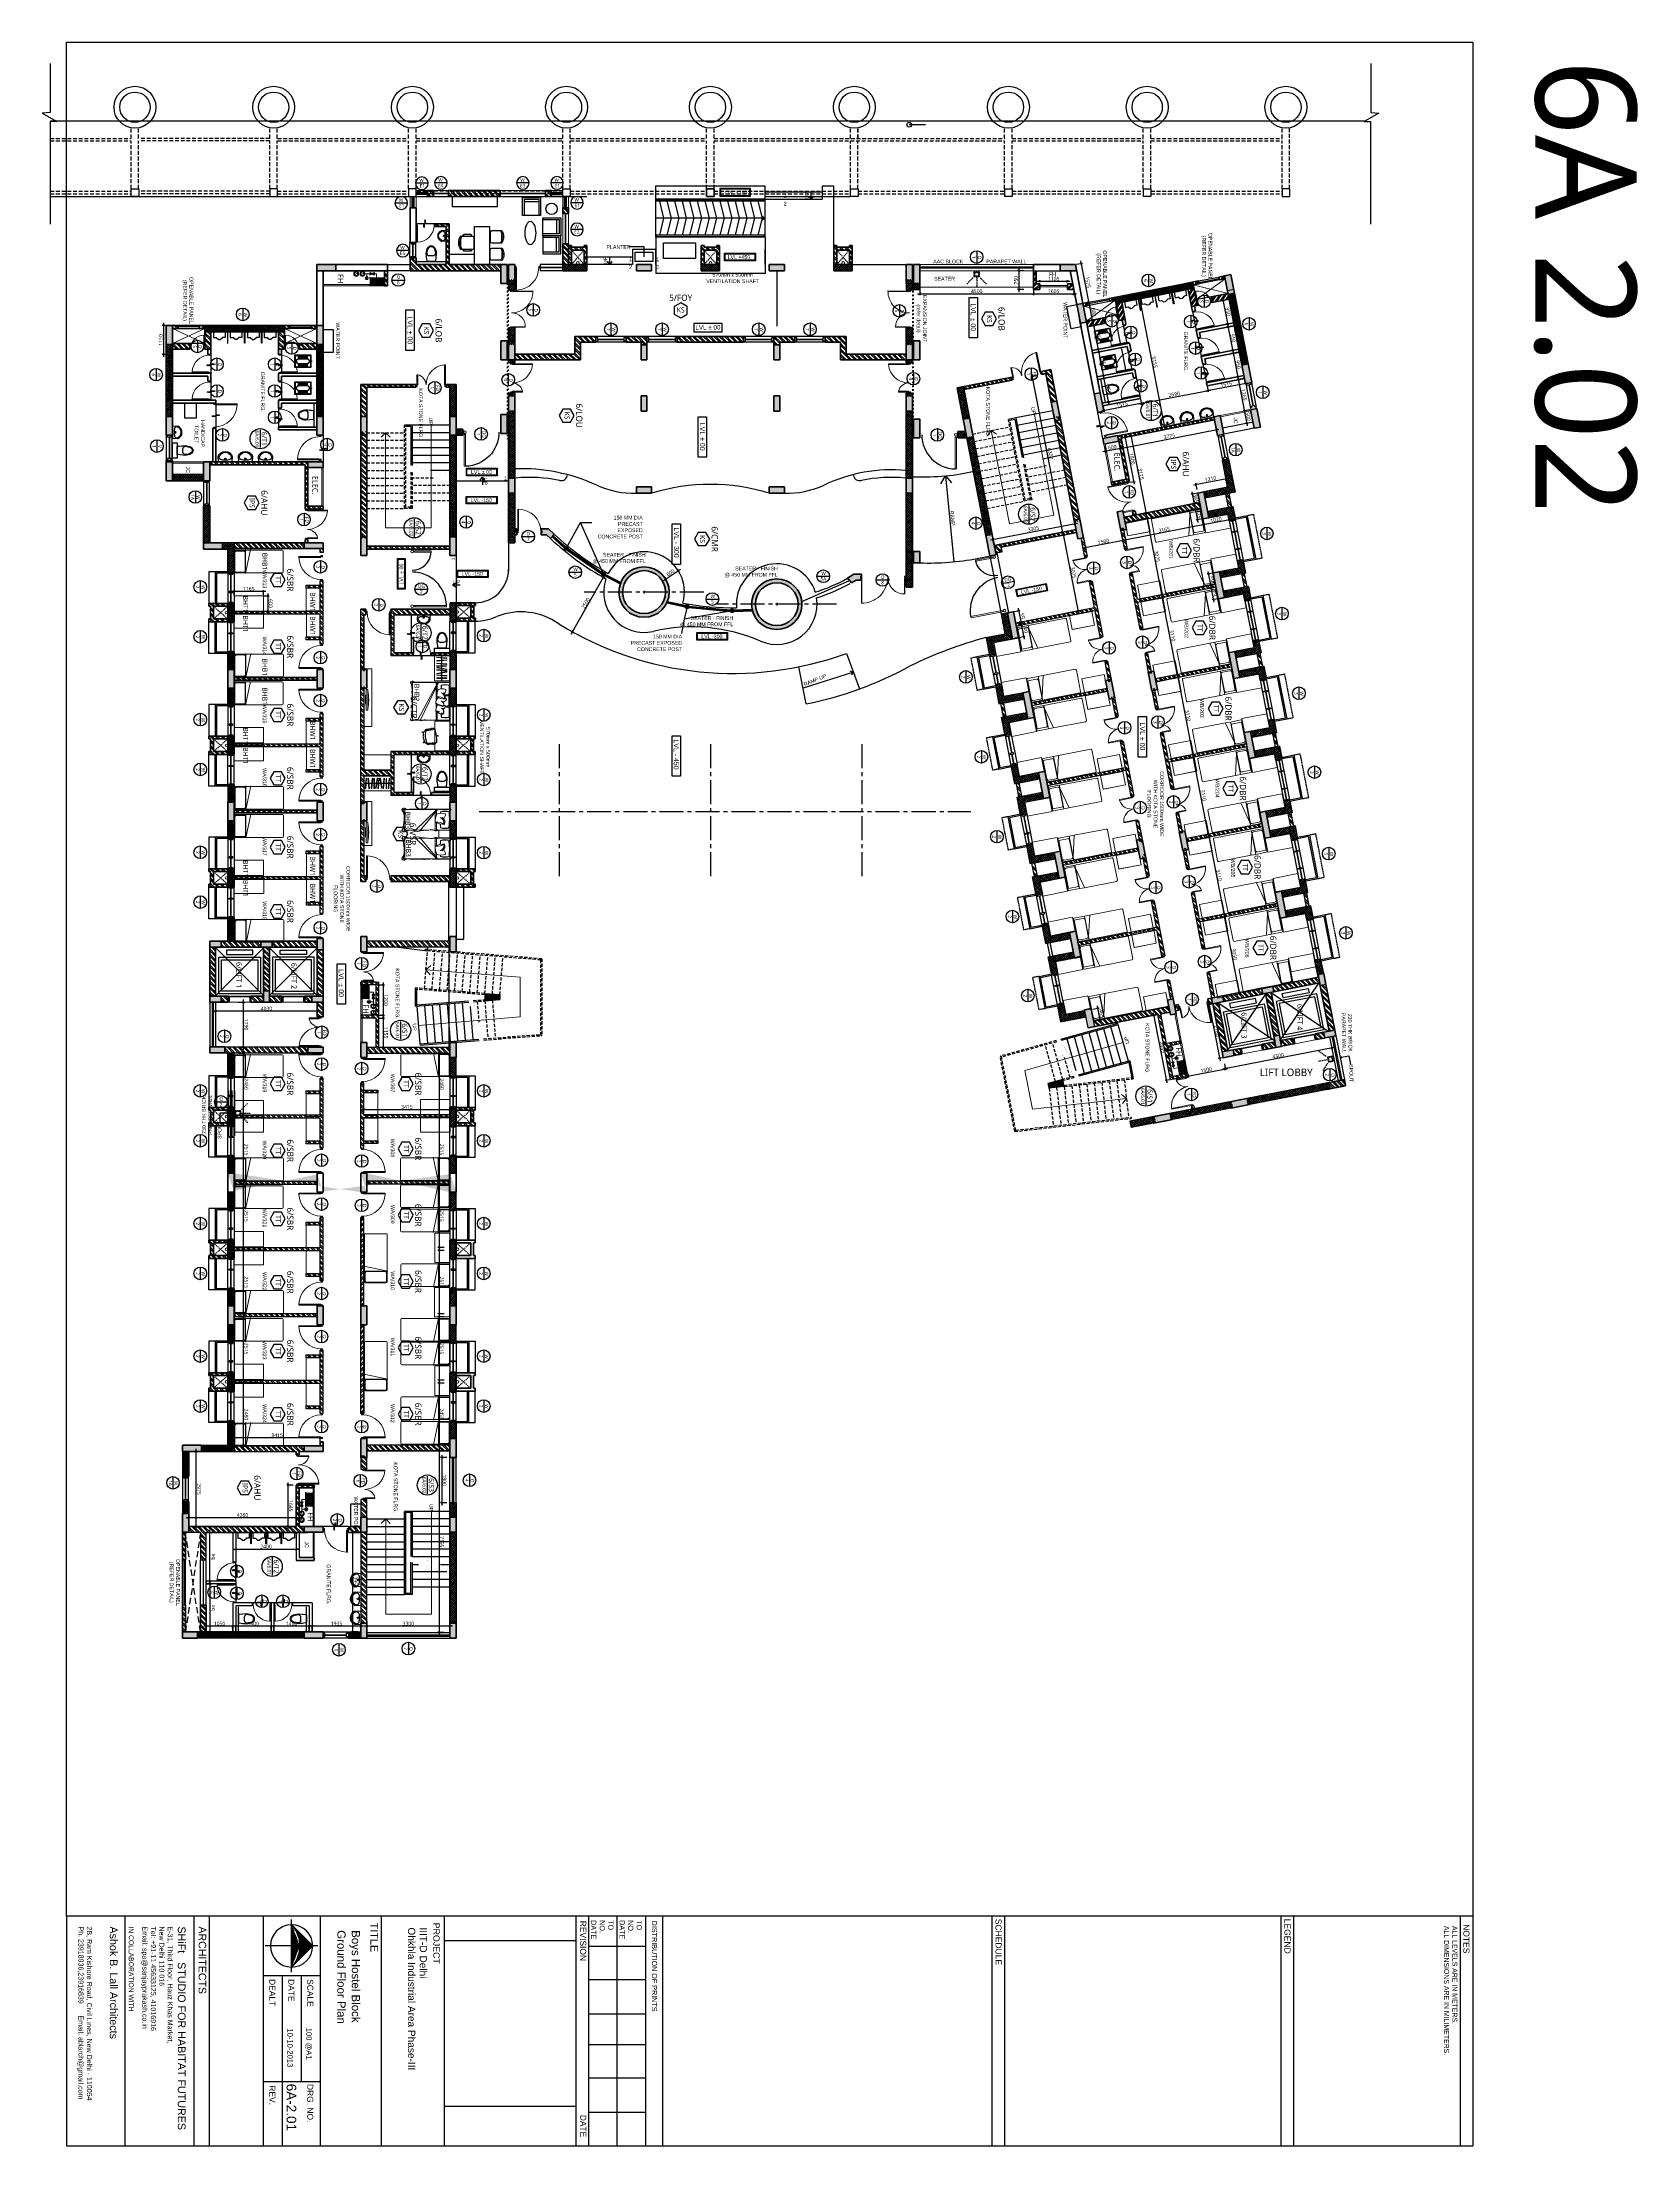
# Model space of a CAD drawing. Header units: millimetres. Extents: x -1127141 to 1597693, y -1835560 to -399335.
# Drawn here: x 1334641 to 1397907, y -561675 to -478260 of the extents above; entities that cross this region are included whole.
import ezdxf
from ezdxf.enums import TextEntityAlignment as Align

# ---------------------------------------------------------------- set-up
doc = ezdxf.new("R2010")
doc.units = ezdxf.units.MM
doc.header["$MEASUREMENT"] = 0
doc.header["$PDMODE"] = 67
for name, pattern in [('ACAD_ISO03W100', [30, 12, -18]), ('ACAD_ISO05W100', [36, 24, -3, 0, -3, 0, -3, 0, -3]), ('CENTER2', [28.575, 19.05, -3.175, 3.175, -3.175]), ('DASHED', [0.75, 0.5, -0.25]), ('DASHED2', [0.375, 0.25, -0.125]), ('HIDDEN', [0.375, 0.25, -0.125]), ('HIDDEN2', [4.7625, 3.175, -1.5875])]:
    doc.linetypes.add(name, pattern=pattern)
for name, color, linetype in [('A-Anno Tags', 6, 'Continuous'), ('A-Anno-Grid Lines', 160, 'Continuous'), ('A-DTLS-Hatch Fills', 8, 'Continuous'), ('A-Elevation', 4, 'Continuous'), ('A-Sanitory', 181, 'Continuous'), ('A-Steps', 3, 'Continuous'), ('A-Wall Patt', 8, 'Continuous'), ('A-Window', 4, 'Continuous'), ('Anno_Frames', 7, 'Continuous'), ('Anno_Labels', 7, 'Continuous'), ('COLUMN', 5, 'Continuous'), ('Dimension', 32, 'Continuous'), ('elel', 6, 'Continuous'), ('L-ELEV', 6, 'Continuous'), ('S-Conc Patt', 9, 'Continuous')]:
    doc.layers.add(name, color=color, linetype=linetype)
for name, color, linetype, lineweight in [('A-Detail Lines', 8, 'Continuous', 25), ('A-Door', 4, 'Continuous', 9), ('A-Wall Ele', 3, 'Continuous', 20), ('A-Wall Sec', 1, 'Continuous', 30), ('A-WIN', 5, 'Continuous', 25), ('Ann_TitleBlock 2', 5, 'Continuous', 25), ('Anno_Tittleblock', 5, 'Continuous', 13), ('column hatch', 12, 'Continuous', 5), ('E-CABLE TRAY', 32, 'Continuous', 18), ('FLOOR', 41, 'Continuous', 5), ('frntr', 32, 'Continuous', 9), ('Hatch', 9, 'Continuous', 0), ('I-Furniture', 32, 'Continuous', 20), ('rwp', 231, 'Continuous', 5), ('S-Concrete', 40, 'Continuous', 30), ('shaft', 252, 'HIDDEN2', 5), ('STAIR', 3, 'Continuous', 9), ('text', 7, 'Continuous', 9), ('Wall HATCH', 8, 'Continuous', 15)]:
    doc.layers.add(name, color=color, linetype=linetype, lineweight=lineweight)
doc.layers.add('BOQ TEXT', color=7, linetype='Continuous', true_color=0x4a4a4a)
doc.layers.add('E-LIGHTING', color=7, linetype='Continuous', lineweight=25, true_color=0x0000e6)
doc.styles.add('IIITD @ 100', font='trebuc.ttf', dxfattribs={"height": 210})
doc.styles.get("Standard").update_dxf_attribs({"font": 'trebuc.ttf'})
doc.styles.add('TITLE', font='swissel.ttf', dxfattribs={"height": 4.3})
doc.dimstyles.new('IIITD_WD_M @ 100', dxfattribs={"dimscale": 100, "dimtxt": 1.5, "dimasz": 1, "dimexe": 0.5, "dimexo": 0.25, "dimgap": 0.3, "dimtad": 1, "dimdec": 0, "dimrnd": 5, "dimzin": 0, "dimdsep": 46, "dimtxsty": 'Standard', "dimblk": 'ARCHTICK', "dimcen": 0.2, "dimdle": 1, "dimclrd": 256, "dimclre": 256, "dimadec": 0, "dimazin": 0, "dimtfac": 1, "dimtdec": 0, "dimtofl": 0, "dimtmove": 0, "dimatfit": 0, "dimfxl": 2, "dimfxlon": 1, "dimtolj": 1, "dimtzin": 0, "dimlwd": -1, "dimlwe": -1, "dimarcsym": 0})
pattern_1 = [(315, (1445109.93, -290048.31), (106.06602, 106.06602), []), (315, (1445109.93, -290119.02), (106.06602, 106.06602), [])]
pattern_2 = [(315, (1445308.53, 119140.81), (106.066017, 106.066017), []), (315, (1445308.53, 119070.1), (106.066017, 106.066017), [])]
pattern_3 = [(315, (1446119.96, 119232.96), (106.066017, 106.066017), []), (315, (1446119.96, 119162.25), (106.066017, 106.066017), [])]
pattern_4 = [(45, (-32680.594, -198324.79), (-44.194174, 44.194174), []), (135, (-32680.594, -198324.79), (-44.194174, -44.194174), [])]
pattern_5 = [(315, (1445109.93, -290048.31), (106.06602, 106.06602), []), (315, (1445109.93, -290119.02), (106.06602, 106.06602), [])]
pattern_6 = [(315, (1445109.93, -290026.43), (106.06602, 106.06602), []), (315, (1445109.93, -290097.14), (106.06602, 106.06602), [])]
pattern_7 = [(315, (1445308.527, 119140.81), (35.355339, 35.355339), []), (45, (1445308.527, 119140.81), (-35.355339, 35.355339), [])]
pattern_8 = [(315, (1445308.53, 119140.81), (44.194174, 44.194174), []), (45, (1445308.53, 119140.81), (-44.194174, 44.194174), [])]
pattern_9 = [(315, (1653836.87, 119232.96), (106.066017, 106.066017), []), (315, (1653836.87, 119162.25), (106.066017, 106.066017), [])]

# ---------------------------------------------------------------- blocks, each defined once
blk = doc.blocks.new('Door 1200')
at = {"layer": 'A-Door', "color": 5, "lineweight": 18}
for p, q in [((524084, 16182), (524084, 16132)), ((524084, 16182), (524159, 16182)), ((524084, 16132), (524124, 16132)), ((524124, 16147), (524124, 16132)), ((524159, 16147), (524124, 16147)), ((524159, 16182), (524159, 16147)), ((524159, 16147), (524557, 16147)), ((524159, 16112), (524159, 16147)), ((524159, 16112), (524557, 16112)), ((524557, 16147), (524557, 16112)), ((524084, 15032), (524124, 15032)), ((524084, 14982), (524084, 15032)), ((524124, 15017), (524124, 15032)), ((524159, 15017), (524124, 15017)), ((524159, 15052), (524159, 15017)), ((524159, 15052), (524958, 15052)), ((524159, 14982), (524159, 15017)), ((524159, 15017), (524958, 15017)), ((524958, 15017), (524958, 15052)), ((524084, 14982), (524159, 14982))]:
    blk.add_line(p, q, dxfattribs=at)
at = {"layer": 'A-Door', "lineweight": 18}
for centre, radius, start, end in [((524155, 16193), 411, 270.56949, 348.69202), ((524157, 14978), 804, 5.31466, 89.87159)]:
    blk.add_arc(centre, radius, start, end, dxfattribs=at)
blk = doc.blocks.new('Big Door Garbage')
at = {"layer": 'A-Door', "color": 5, "lineweight": 18}
for p, q in [((-12550, 128778), (-12500, 128778)), ((-12550, 128703), (-12550, 128778)), ((-12550, 128703), (-12515, 128703)), ((-12515, 128738), (-12500, 128738)), ((-12515, 128703), (-12515, 128738)), ((-12500, 128703), (-12515, 128703)), ((-12515, 128700), (-12515, 128189)), ((-12500, 128778), (-12500, 128738)), ((-12499, 128700), (-12499, 128189)), ((-11101, 128700), (-11101, 127889)), ((-11100, 128778), (-11100, 128738)), ((-11050, 128778), (-11100, 128778)), ((-11085, 128738), (-11100, 128738)), ((-11100, 128703), (-11085, 128703)), ((-11085, 128703), (-11085, 128738)), ((-11050, 128703), (-11085, 128703)), ((-11085, 128700), (-11085, 127889)), ((-11050, 128703), (-11050, 128778))]:
    blk.add_line(p, q, dxfattribs=at)
at = {"layer": 'A-Door', "lineweight": 18}
for centre, radius, start, end in [((-12499, 128738), 549, 268.3162, 0), ((-11101, 128738), 849, 180, 271.32233)]:
    blk.add_arc(centre, radius, start, end, dxfattribs=at)
blk = doc.blocks.new('ABL_Door_S - 1000 x 2100-11-3 Second Floor Lvl')
at = {"layer": 'A-Door', "color": 5}
for p, q in [((-500, 38), (-450, 38)), ((-500, -38), (-500, 38)), ((-450, 38), (-450, -3)), ((450, 38), (450, -3)), ((500, 38), (450, 38)), ((500, -38), (500, 38)), ((-500, -38), (-465, -38)), ((-465, -3), (-450, -3)), ((-465, -38), (-465, -3)), ((-430, -38), (-465, -38)), ((465, -3), (450, -3)), ((465, -38), (465, -3)), ((500, -38), (465, -38))]:
    blk.add_line(p, q, dxfattribs=at)
at = {"layer": 'A-Door', "color": 5, "lineweight": 18}
for p, q in [((-465, -38), (-465, -903)), ((-430, -38), (-430, -903)), ((-430, -903), (-465, -903))]:
    blk.add_line(p, q, dxfattribs=at)
at = {"layer": 'A-Door'}
blk.add_arc((-450, -2), 900, 271.2981, 359.98939, dxfattribs=at)
blk = doc.blocks.new('Lift Door')
at = {"layer": 'A-Door'}
for p, q in [((-15860, -5817), (-15860, -6617)), ((-15655, -6617), (-15655, -5817)), ((-15630, -6617), (-15630, -5817))]:
    blk.add_line(p, q, dxfattribs=at)
for points in [[(-15860, -5767), (-15860, -5817), (-15630, -5817), (-15630, -5767)], [(-15860, -6667), (-15860, -6617), (-15630, -6617), (-15630, -6667)]]:
    blk.add_lwpolyline(points, dxfattribs=at)
blk = doc.blocks.new('Lift Room')
at = {"layer": 'A-Detail Lines'}
for p, q in [((-15630, 122925), (-13680, 124875)), ((-15630, 124875), (-13680, 122925))]:
    blk.add_line(p, q, dxfattribs=at)
blk.add_lwpolyline([(-15430, 124625), (-14180, 124625), (-14180, 123175), (-15430, 123175)], close=True, dxfattribs=at)
at = {"layer": 'A-Elevation'}
for points in [[(-15530, 124725), (-14080, 124725), (-14080, 123075), (-15530, 123075)], [(-13805, 124425), (-13980, 124425), (-13980, 123375), (-13805, 123375)]]:
    blk.add_lwpolyline(points, close=True, dxfattribs=at)
blk = doc.blocks.new('Win Hostel Double Room')
at = {"color": 4, "linetype": 'HIDDEN', "ltscale": 100}
blk.add_lwpolyline([(211887, -61786), (211839, -61541), (210122, -61875), (210169, -62120)], dxfattribs=at)
at = {"color": 5}
for points in [[(211982, -62277), (211887, -61786), (210169, -62120), (210265, -62611)], [(211933, -62287), (211848, -61845), (210228, -62160), (210314, -62602)]]:
    blk.add_lwpolyline(points, dxfattribs=at)
at = {"layer": 'A-Window', "color": 2, "lineweight": 40}
for p, q in [((211471, -62504), (210823, -62630)), ((211918, -62417), (211511, -62496)), ((210784, -62637), (210377, -62717))]:
    blk.add_line(p, q, dxfattribs=at)
at = {"layer": 'A-Window'}
for points in [[(211933, -62287), (210314, -62602)], [(210361, -62847), (211981, -62532)], [(211972, -62483), (211972, -62483), (211932, -62491), (211904, -62343), (211943, -62336), (211972, -62483)], [(210323, -62651), (210363, -62643), (210391, -62790), (210352, -62798), (210323, -62651)]]:
    blk.add_lwpolyline(points, dxfattribs=at)
for points in [[(210809, -62556), (210838, -62703), (210799, -62711), (210770, -62564)], [(211496, -62423), (211525, -62570), (211486, -62577), (211457, -62430)]]:
    blk.add_lwpolyline(points, close=True, dxfattribs=at)
blk = doc.blocks.new('W 1200')
at = {"layer": 'A-Window', "linetype": 'HIDDEN', "ltscale": 100}
for p, q in [((552588, 7900), (552588, 9150)), ((552838, 7900), (552588, 7900))]:
    blk.add_line(p, q, dxfattribs=at)
at = {"layer": 'A-Window', "color": 2, "lineweight": 40}
for p, q in [((553463, 8720), (553463, 9110)), ((553463, 7990), (553463, 8680))]:
    blk.add_line(p, q, dxfattribs=at)
at = {"layer": 'A-Window', "color": 5}
for points in [[(553338, 7900), (552838, 7900), (552838, 9150)], [(553338, 7950), (552888, 7950), (552888, 9150)]]:
    blk.add_lwpolyline(points, dxfattribs=at)
at = {"layer": 'A-Window'}
for points in [[(553338, 7950), (553338, 9150)], [(553388, 8680), (553388, 8720), (553538, 8720), (553538, 8680), (553388, 8680)], [(553588, 7950), (553588, 9150)]]:
    blk.add_lwpolyline(points, dxfattribs=at)
for points in [[(553388, 9150), (553538, 9150), (553538, 9110), (553388, 9110)], [(553388, 7990), (553538, 7990), (553538, 7950), (553388, 7950)]]:
    blk.add_lwpolyline(points, close=True, dxfattribs=at)
blk = doc.blocks.new('Col Hostel Boys')
at = {"layer": 'S-Conc Patt'}
h = blk.add_hatch(color=256, dxfattribs=at)
h.paths.add_polyline_path([(288406, -75967), (288856, -75967), (288856, -76217), (288406, -76217)])
h.paths.add_polyline_path([(288406, -75667), (288856, -75667), (288856, -75917), (288406, -75917)])
h.paths.add_polyline_path([(306515, -68895), (307251, -68752), (307298, -68997), (306562, -69140)])
h.paths.add_polyline_path([(290847, -72197), (290799, -71951), (291820, -71753), (291868, -71998)])
h.paths.add_polyline_path([(303510, -69735), (303462, -69490), (304483, -69291), (304531, -69537)])
h.paths.add_polyline_path([(300344, -70351), (300296, -70105), (301317, -69907), (301365, -70152)])
h.paths.add_polyline_path([(297178, -70966), (297131, -70721), (298152, -70522), (298199, -70768)])
h.paths.add_polyline_path([(294013, -71581), (293965, -71336), (294986, -71137), (295033, -71383)])
h.paths.add_polyline_path([(301924, -61578), (301877, -61333), (302897, -61134), (302945, -61380)])
h.paths.add_polyline_path([(298759, -62193), (298711, -61948), (299732, -61750), (299779, -61995)])
h.paths.add_polyline_path([(295592, -62807), (295545, -62561), (296566, -62363), (296613, -62608)])
h.paths.add_polyline_path([(286095, -64653), (286047, -64407), (287068, -64209), (287116, -64454)])
h.paths.add_polyline_path([(289261, -64038), (289213, -63792), (290234, -63594), (290282, -63839)])
h.paths.add_polyline_path([(292427, -63422), (292379, -63177), (293400, -62978), (293448, -63224)])
h.paths.add_polyline_path([(300549, -66714), (300593, -66940), (299857, -67083), (299813, -66857)])
h.paths.add_polyline_path([(300219, -65017), (300263, -65242), (299527, -65385), (299483, -65160)])
h.paths.add_polyline_path([(294217, -67945), (294261, -68171), (293525, -68314), (293481, -68088)])
h.paths.add_polyline_path([(293887, -66247), (293931, -66473), (293195, -66616), (293151, -66390)])
h.paths.add_polyline_path([(287865, -69180), (287909, -69405), (287173, -69549), (287129, -69323)])
h.paths.add_polyline_path([(287535, -67482), (287579, -67708), (286843, -67851), (286799, -67625)])
h.paths.add_polyline_path([(310825, -66438), (310682, -65702), (310927, -65654), (311071, -66390)])
h.paths.add_polyline_path([(283908, -75917), (283158, -75917), (283158, -75667), (283908, -75667)])
h.paths.add_polyline_path([(280813, -75917), (280063, -75917), (280063, -75667), (280813, -75667)])
h.paths.add_polyline_path([(277778, -75917), (277028, -75917), (277028, -75667), (277778, -75667)])
h.paths.add_polyline_path([(306738, -65512), (306149, -65626), (306193, -65852), (306782, -65738)])
h.paths.add_polyline_path([(310231, -63380), (310088, -62644), (310333, -62597), (310476, -63333)])
h.paths.add_polyline_path([(309492, -59577), (309348, -58841), (309594, -58793), (309737, -59530)])
h.paths.add_polyline_path([(305137, -59660), (305579, -59574), (305623, -59800), (305181, -59885)])
h.paths.add_polyline_path([(305728, -62122), (305642, -61680), (305868, -61636), (305953, -62078)])
h.paths.add_polyline_path([(307471, -59664), (307385, -59223), (307611, -59179), (307697, -59621)])
h.paths.add_polyline_path([(308253, -63688), (308167, -63247), (308393, -63203), (308479, -63645)])
h.paths.add_polyline_path([(308073, -61554), (307631, -61640), (307587, -61414), (308029, -61328)])
h.paths.add_polyline_path([(306254, -63622), (306340, -64064), (306114, -64108), (306028, -63666)])
h.paths.add_polyline_path([(281757, -62758), (281021, -62901), (280973, -62655), (281709, -62512)])
h.paths.add_polyline_path([(283927, -68418), (283813, -67829), (284038, -67785), (284153, -68374)])
h.paths.add_polyline_path([(283226, -70316), (282490, -70459), (282446, -70234), (283183, -70090)])
h.paths.add_polyline_path([(283807, -63867), (283070, -64010), (283023, -63765), (283759, -63622)])
h.paths.add_polyline_path([(289544, -77987), (289544, -78196), (289656, -78385), (289562, -78465), (289473, -78538), (289314, -78287), (289314, -77987)])
h.paths.add_polyline_path([(282843, -76217), (282243, -76217), (282243, -75967), (282843, -75967)])
h.paths.add_polyline_path([(277778, -76217), (277028, -76217), (277028, -75967), (277778, -75967)])
h.paths.add_polyline_path([(285498, -75967), (286098, -75967), (286098, -76217), (285498, -76217)])
h.paths.add_polyline_path([(280813, -76217), (280063, -76217), (280063, -75967), (280813, -75967)])
h.paths.add_polyline_path([(282896, -68618), (282160, -68761), (282112, -68516), (282849, -68373)])
h.paths.add_polyline_path([(283905, -73806), (283169, -73949), (283121, -73704), (283857, -73561)])
h.paths.add_polyline_path([(283524, -62414), (282788, -62557), (282740, -62312), (283476, -62169)])
h.paths.add_polyline_path([(278215, -63446), (277479, -63589), (277431, -63344), (278167, -63201)])
h.paths.add_polyline_path([(279358, -69306), (278621, -69449), (278574, -69204), (279310, -69061)])
h.paths.add_polyline_path([(288587, -72896), (287777, -73053), (287730, -72808), (288540, -72650)])
h.paths.add_polyline_path([(277278, -69455), (277278, -70103), (277028, -70103), (277028, -69503)])
h.paths.add_polyline_path([(299093, -103107), (298343, -103107), (298343, -102857), (299093, -102857)])
h.paths.add_polyline_path([(299093, -97827), (298343, -97827), (298343, -97597), (299093, -97597)])
h.paths.add_polyline_path([(299093, -94297), (298343, -94297), (298343, -94047), (299093, -94047)])
h.paths.add_polyline_path([(299093, -99557), (298343, -99557), (298343, -99327), (299093, -99327)])
h.paths.add_polyline_path([(293833, -103107), (293083, -103107), (293083, -102857), (293833, -102857)])
h.paths.add_polyline_path([(293833, -97827), (293083, -97827), (293083, -97597), (293833, -97597)])
h.paths.add_polyline_path([(293833, -94297), (293083, -94297), (293083, -94047), (293833, -94047)])
h.paths.add_polyline_path([(293833, -99557), (293083, -99557), (293083, -99327), (293833, -99327)])
h.paths.add_polyline_path([(288573, -97827), (287823, -97827), (287823, -97597), (288573, -97597)])
h.paths.add_polyline_path([(283728, -92027), (282978, -92027), (282978, -92277), (283728, -92277)])
h.paths.add_polyline_path([(280063, -92027), (280813, -92027), (280813, -92277), (280063, -92277)])
h.paths.add_polyline_path([(277028, -92027), (277778, -92027), (277778, -92277), (277028, -92277)])
h.paths.add_polyline_path([(308478, -94297), (307878, -94297), (307878, -94047), (308478, -94047)])
h.paths.add_polyline_path([(283803, -94047), (283053, -94047), (283053, -94297), (283803, -94297)])
h.paths.add_polyline_path([(288573, -94297), (287823, -94297), (287823, -94047), (288573, -94047)])
h.paths.add_polyline_path([(304278, -94297), (303678, -94297), (303678, -94047), (304278, -94047)])
h.paths.add_polyline_path([(307878, -97597), (308478, -97597), (308478, -97827), (307878, -97827)])
h.paths.add_polyline_path([(304278, -97827), (303678, -97827), (303678, -97597), (304278, -97597)])
h.paths.add_polyline_path([(285603, -104067), (284853, -104067), (284853, -103817), (285603, -103817)])
h.paths.add_polyline_path([(277278, -99577), (277278, -98827), (277028, -98827), (277028, -99577)])
h.paths.add_polyline_path([(280198, -99577), (279448, -99577), (279448, -99327), (280198, -99327)])
h.paths.add_polyline_path([(285603, -105547), (284853, -105547), (284853, -105297), (285603, -105297)])
h.paths.add_polyline_path([(283803, -105547), (283053, -105547), (283053, -105297), (283803, -105297)])
h.paths.add_polyline_path([(283803, -99577), (283053, -99577), (283053, -99327), (283803, -99327)])
h.paths.add_polyline_path([(283803, -97827), (283053, -97827), (283053, -97597), (283803, -97597)])
h.paths.add_polyline_path([(284853, -99927), (284853, -99327), (285083, -99327), (285083, -99927)])
h.paths.add_polyline_path([(306043, -99777), (306043, -99327), (306273, -99327), (306273, -99777)])
h.paths.add_polyline_path([(303758, -99327), (304208, -99327), (304208, -99557), (303758, -99557)])
h.paths.add_polyline_path([(306043, -103817), (306043, -103367), (306273, -103367), (306273, -103817)])
h.paths.add_polyline_path([(303863, -103817), (303863, -103367), (304093, -103367), (304093, -103817)])
h.paths.add_polyline_path([(306273, -101687), (305823, -101687), (305823, -101457), (306273, -101457)])
h.paths.add_polyline_path([(303863, -101797), (303863, -101347), (304093, -101347), (304093, -101797)])
h.paths.add_polyline_path([(308063, -99927), (308063, -99327), (308293, -99327), (308293, -99927)])
h.paths.add_polyline_path([(287809, -90239), (287720, -90165), (287517, -90386), (287517, -90686), (287747, -90686), (287747, -90477), (287893, -90318)])
h.paths.add_polyline_path([(288313, -104067), (288313, -103317), (288063, -103317), (288063, -104067)])
h.paths.add_polyline_path([(308043, -103817), (308043, -103217), (308293, -103217), (308293, -103817)])
h.paths.add_polyline_path([(277028, -91727), (277778, -91727), (277778, -91977), (277028, -91977)])
h.paths.add_polyline_path([(286098, -91977), (285498, -91977), (285498, -91727), (286098, -91727)])
h.paths.add_polyline_path([(282243, -81227), (282843, -81227), (282843, -81457), (282243, -81457)])
h.paths.add_polyline_path([(282843, -91977), (282243, -91977), (282243, -91727), (282843, -91727)])
h.paths.add_polyline_path([(282243, -86487), (282843, -86487), (282843, -86717), (282243, -86717)])
h.paths.add_polyline_path([(280813, -81457), (280213, -81457), (280213, -81227), (280813, -81227)])
h.paths.add_polyline_path([(280813, -86717), (280213, -86717), (280213, -86487), (280813, -86487)])
h.paths.add_polyline_path([(280063, -91727), (280813, -91727), (280813, -91977), (280063, -91977)])
h.paths.add_polyline_path([(280198, -105547), (279448, -105547), (279448, -105297), (280198, -105297)])
h.paths.add_polyline_path([(277278, -81042), (277278, -81642), (277028, -81642), (277028, -81042)])
h.paths.add_polyline_path([(277278, -86302), (277278, -86903), (277028, -86903), (277028, -86302)])
h.paths.add_polyline_path([(286098, -81042), (286098, -81642), (285848, -81642), (285848, -81042)])
h.paths.add_polyline_path([(286098, -86302), (286098, -86902), (285848, -86902), (285848, -86302)])
h.paths.add_polyline_path([(288293, -99327), (288293, -100077), (288063, -100077), (288063, -99327)])
edge = h.paths.add_edge_path()
edge.add_line((313813, -103107), (313063, -103107))
edge.add_line((313063, -102857), (313813, -102857))
edge.add_line((313063, -103107), (313063, -102857))
edge.add_line((313813, -97827), (313063, -97827))
edge.add_line((313063, -97597), (313813, -97597))
edge.add_line((313063, -97827), (313063, -97597))
edge.add_line((313813, -94297), (313063, -94297))
edge.add_line((313063, -94047), (313813, -94047))
edge.add_line((313063, -94297), (313063, -94047))
edge.add_line((313813, -99557), (313063, -99557))
edge.add_line((313063, -99327), (313813, -99327))
edge.add_line((313063, -99557), (313063, -99327))
h.paths.add_polyline_path([(324333, -97827), (323583, -97827), (323583, -97597), (324333, -97597)])
h.paths.add_polyline_path([(324333, -94297), (323583, -94297), (323583, -94047), (324333, -94047)])
h.paths.add_polyline_path([(324093, -99327), (324093, -100077), (323863, -100077), (323863, -99327)])
h.paths.add_polyline_path([(319073, -103107), (318323, -103107), (318323, -102857), (319073, -102857)])
h.paths.add_polyline_path([(319073, -97827), (318323, -97827), (318323, -97597), (319073, -97597)])
h.paths.add_polyline_path([(319073, -94297), (318323, -94297), (318323, -94047), (319073, -94047)])
h.paths.add_polyline_path([(319073, -99557), (318323, -99557), (318323, -99327), (319073, -99327)])
h.paths.add_polyline_path([(313813, -103107), (313063, -103107), (313063, -102857), (313813, -102857)], flags=17)
h.paths.add_polyline_path([(313813, -97827), (313063, -97827), (313063, -97597), (313813, -97597)], flags=17)
h.paths.add_polyline_path([(313813, -94297), (313063, -94297), (313063, -94047), (313813, -94047)], flags=17)
h.paths.add_polyline_path([(313813, -99557), (313063, -99557), (313063, -99327), (313813, -99327)], flags=17)
h.paths.add_polyline_path([(331498, -104902), (331498, -104302), (331248, -104302), (331248, -104902)])
h.paths.add_polyline_path([(331498, -94297), (330898, -94297), (330898, -94047), (331498, -94047)])
h.paths.add_polyline_path([(327298, -94297), (326698, -94297), (326698, -94047), (327298, -94047)])
h.paths.add_polyline_path([(331498, -97827), (330898, -97827), (330898, -97597), (331498, -97597)])
h.paths.add_polyline_path([(327298, -97827), (326698, -97827), (326698, -97597), (327298, -97597)])
h.paths.add_polyline_path([(331498, -100077), (331498, -99327), (331248, -99327), (331248, -100077)])
h.paths.add_polyline_path([(326548, -104902), (327298, -104902), (327298, -104652), (326548, -104652)])
h.paths.add_polyline_path([(327298, -100077), (327298, -99327), (327068, -99327), (327068, -100077)])
h.paths.add_polyline_path([(323843, -104902), (323843, -104152), (324093, -104152), (324093, -104902)])
at = {"layer": 'S-Concrete', "lineweight": 35}
for p, q in [((307385, -59223), (307611, -59179)), ((307471, -59664), (307385, -59223)), ((307611, -59179), (307697, -59621)), ((309348, -58841), (309594, -58793)), ((309492, -59577), (309348, -58841)), ((309594, -58793), (309737, -59530)), ((305137, -59660), (305579, -59574)), ((305181, -59885), (305137, -59660)), ((305623, -59800), (305181, -59885)), ((305579, -59574), (305623, -59800)), ((307697, -59621), (307471, -59664)), ((309737, -59530), (309492, -59577)), ((305642, -61680), (305868, -61636)), ((305728, -62122), (305642, -61680)), ((305868, -61636), (305953, -62078)), ((307587, -61414), (308029, -61328)), ((307631, -61640), (307587, -61414)), ((308073, -61554), (307631, -61640)), ((308029, -61328), (308073, -61554)), ((280973, -62655), (281709, -62512)), ((281757, -62758), (281709, -62512)), ((282740, -62312), (283476, -62169)), ((282788, -62557), (282740, -62312)), ((283524, -62414), (282788, -62557)), ((283476, -62169), (283524, -62414)), ((305953, -62078), (305728, -62122)), ((277431, -63344), (278167, -63201)), ((277479, -63589), (277431, -63344)), ((278215, -63446), (278167, -63201)), ((281021, -62901), (280973, -62655)), ((281757, -62758), (281021, -62901)), ((308167, -63247), (308393, -63203)), ((308253, -63688), (308167, -63247)), ((308393, -63203), (308479, -63645)), ((310088, -62644), (310333, -62597)), ((310231, -63380), (310088, -62644)), ((310476, -63333), (310231, -63380)), ((310333, -62597), (310476, -63333)), ((278215, -63446), (277479, -63589)), ((283023, -63765), (283759, -63622)), ((283070, -64010), (283023, -63765)), ((283807, -63867), (283070, -64010)), ((283759, -63622), (283807, -63867)), ((306028, -63666), (306254, -63622)), ((306114, -64108), (306028, -63666)), ((306340, -64064), (306114, -64108)), ((306254, -63622), (306340, -64064)), ((308479, -63645), (308253, -63688)), ((299483, -65160), (300219, -65017)), ((300219, -65017), (300263, -65242)), ((299483, -65160), (299527, -65385)), ((300263, -65242), (299527, -65385)), ((306738, -65512), (306149, -65626)), ((306149, -65626), (306193, -65852)), ((306193, -65852), (306782, -65738)), ((306782, -65738), (306738, -65512)), ((310682, -65702), (310927, -65654)), ((310825, -66438), (310682, -65702)), ((310927, -65654), (311071, -66390)), ((293151, -66390), (293887, -66247)), ((293151, -66390), (293195, -66616)), ((293931, -66473), (293195, -66616)), ((293887, -66247), (293931, -66473)), ((299813, -66857), (300549, -66714)), ((300549, -66714), (300593, -66940)), ((311071, -66390), (310825, -66438)), ((286799, -67625), (287535, -67482)), ((287535, -67482), (287579, -67708)), ((299813, -66857), (299857, -67083)), ((300593, -66940), (299857, -67083)), ((282112, -68516), (282849, -68373)), ((282849, -68373), (282896, -68618)), ((283813, -67829), (284038, -67785)), ((283927, -68418), (283813, -67829)), ((284153, -68374), (283927, -68418)), ((284038, -67785), (284153, -68374)), ((286799, -67625), (286843, -67851)), ((287579, -67708), (286843, -67851)), ((293481, -68088), (294217, -67945)), ((293481, -68088), (293525, -68314)), ((294261, -68171), (293525, -68314)), ((294217, -67945), (294261, -68171)), ((278574, -69204), (279310, -69061)), ((278621, -69449), (278574, -69204)), ((279358, -69306), (279310, -69061)), ((282160, -68761), (282112, -68516)), ((282896, -68618), (282160, -68761)), ((287129, -69323), (287865, -69180)), ((287865, -69180), (287909, -69405)), ((277028, -69503), (277278, -69455)), ((277028, -70103), (277028, -69503)), ((277278, -69455), (277278, -70103)), ((279358, -69306), (278621, -69449)), ((287129, -69323), (287173, -69549)), ((287909, -69405), (287173, -69549)), ((277278, -70103), (277028, -70103)), ((282446, -70234), (283183, -70090)), ((282490, -70459), (282446, -70234)), ((283226, -70316), (282490, -70459)), ((283183, -70090), (283226, -70316)), ((287730, -72808), (288540, -72650)), ((287777, -73053), (287730, -72808)), ((288587, -72896), (287777, -73053)), ((288540, -72650), (288587, -72896)), ((283121, -73704), (283857, -73561)), ((283169, -73949), (283121, -73704)), ((283905, -73806), (283169, -73949)), ((283857, -73561), (283905, -73806)), ((277028, -75917), (277028, -75667)), ((277028, -75667), (277778, -75667)), ((277778, -75667), (277778, -75917)), ((280063, -75917), (280063, -75667)), ((280063, -75667), (280813, -75667)), ((280813, -75667), (280813, -75917)), ((283158, -75917), (283158, -75667)), ((283158, -75667), (283908, -75667)), ((283908, -75667), (283908, -75917)), ((277778, -75917), (277028, -75917)), ((277028, -76217), (277028, -75967)), ((277028, -75967), (277778, -75967)), ((277778, -76217), (277028, -76217)), ((277778, -75967), (277778, -76217)), ((280813, -75917), (280063, -75917)), ((280063, -76217), (280063, -75967)), ((280063, -75967), (280813, -75967)), ((280813, -76217), (280063, -76217)), ((280813, -75967), (280813, -76217)), ((282243, -76217), (282243, -75967)), ((282243, -75967), (282843, -75967)), ((282843, -76217), (282243, -76217)), ((282843, -75967), (282843, -76217)), ((283908, -75917), (283158, -75917)), ((285498, -76217), (285498, -75967)), ((285498, -75967), (286098, -75967)), ((286098, -76217), (285498, -76217)), ((286098, -75967), (286098, -76217)), ((289314, -78287), (289314, -77987)), ((289314, -77987), (289544, -77987)), ((289473, -78538), (289314, -78287)), ((289544, -77987), (289544, -78196)), ((289544, -78196), (289656, -78385)), ((289656, -78385), (289562, -78465)), ((289562, -78465), (289473, -78538)), ((289473, -78538), (289473, -78538)), ((277028, -81642), (277028, -81042)), ((277028, -81042), (277278, -81042)), ((277278, -81642), (277028, -81642)), ((277278, -81042), (277278, -81642)), ((280213, -81457), (280213, -81227)), ((280213, -81227), (280813, -81227)), ((280813, -81457), (280213, -81457)), ((280813, -81227), (280813, -81457)), ((282243, -81457), (282243, -81227)), ((282243, -81227), (282843, -81227)), ((282843, -81457), (282243, -81457)), ((282843, -81227), (282843, -81457)), ((285848, -81642), (285848, -81042)), ((285848, -81042), (286098, -81042)), ((286098, -81642), (285848, -81642)), ((286098, -81042), (286098, -81642)), ((277028, -86903), (277028, -86302)), ((277028, -86302), (277278, -86302)), ((277278, -86302), (277278, -86903)), ((280213, -86717), (280213, -86487)), ((280213, -86487), (280813, -86487)), ((280813, -86717), (280213, -86717)), ((280813, -86487), (280813, -86717)), ((282243, -86717), (282243, -86487)), ((282243, -86487), (282843, -86487)), ((282843, -86717), (282243, -86717)), ((282843, -86487), (282843, -86717)), ((285848, -86902), (285848, -86302)), ((285848, -86302), (286098, -86302)), ((286098, -86302), (286098, -86902)), ((277278, -86903), (277028, -86903)), ((286098, -86902), (285848, -86902)), ((287720, -90165), (287517, -90386)), ((287517, -90386), (287517, -90686)), ((287517, -90686), (287747, -90686)), ((287809, -90239), (287720, -90165)), ((287747, -90477), (287893, -90318)), ((287747, -90686), (287747, -90477)), ((287893, -90318), (287809, -90239)), ((277028, -91977), (277028, -91727)), ((277028, -91727), (277778, -91727)), ((277778, -91727), (277778, -91977)), ((280063, -91977), (280063, -91727)), ((280063, -91727), (280813, -91727)), ((280813, -91727), (280813, -91977)), ((282243, -91977), (282243, -91727)), ((282243, -91727), (282843, -91727)), ((282843, -91727), (282843, -91977)), ((285498, -91977), (285498, -91727)), ((285498, -91727), (286098, -91727)), ((286098, -91727), (286098, -91977)), ((277778, -91977), (277028, -91977)), ((277028, -92277), (277028, -92027)), ((277028, -92027), (277778, -92027)), ((277778, -92277), (277028, -92277)), ((277778, -92027), (277778, -92277)), ((280813, -91977), (280063, -91977)), ((280063, -92277), (280063, -92027)), ((280063, -92027), (280813, -92027)), ((280813, -92277), (280063, -92277)), ((280813, -92027), (280813, -92277)), ((282843, -91977), (282243, -91977)), ((282978, -92027), (282978, -92277)), ((283728, -92027), (282978, -92027)), ((282978, -92277), (283728, -92277)), ((283728, -92277), (283728, -92027)), ((286098, -91977), (285498, -91977)), ((283053, -94047), (283053, -94297)), ((283803, -94047), (283053, -94047)), ((283803, -94297), (283803, -94047)), ((287823, -94297), (287823, -94047)), ((287823, -94047), (288573, -94047)), ((288573, -94047), (288573, -94297)), ((293083, -94297), (293083, -94047)), ((293083, -94047), (293833, -94047)), ((293833, -94047), (293833, -94297)), ((298343, -94297), (298343, -94047)), ((298343, -94047), (299093, -94047)), ((299093, -94047), (299093, -94297)), ((303678, -94297), (303678, -94047)), ((303678, -94047), (304278, -94047)), ((304278, -94047), (304278, -94297)), ((307878, -94297), (307878, -94047)), ((307878, -94047), (308478, -94047)), ((308478, -94047), (308478, -94297)), ((313063, -94297), (313063, -94047)), ((313063, -94047), (313813, -94047)), ((313813, -94047), (313813, -94297)), ((318323, -94297), (318323, -94047)), ((318323, -94047), (319073, -94047)), ((319073, -94047), (319073, -94297)), ((323583, -94297), (323583, -94047)), ((323583, -94047), (324333, -94047)), ((324333, -94047), (324333, -94297)), ((326698, -94297), (326698, -94047)), ((326698, -94047), (327298, -94047)), ((327298, -94047), (327298, -94297)), ((330898, -94297), (330898, -94047)), ((330898, -94047), (331498, -94047)), ((331498, -94047), (331498, -94297)), ((283053, -94297), (283803, -94297)), ((288573, -94297), (287823, -94297)), ((293833, -94297), (293083, -94297)), ((299093, -94297), (298343, -94297)), ((304278, -94297), (303678, -94297)), ((308478, -94297), (307878, -94297)), ((313813, -94297), (313063, -94297)), ((319073, -94297), (318323, -94297)), ((324333, -94297), (323583, -94297)), ((327298, -94297), (326698, -94297)), ((331498, -94297), (330898, -94297)), ((283053, -97827), (283053, -97597)), ((283053, -97597), (283803, -97597)), ((283803, -97827), (283053, -97827)), ((283803, -97597), (283803, -97827)), ((287823, -97827), (287823, -97597)), ((287823, -97597), (288573, -97597)), ((288573, -97827), (287823, -97827)), ((288573, -97597), (288573, -97827)), ((293083, -97827), (293083, -97597)), ((293083, -97597), (293833, -97597)), ((293833, -97827), (293083, -97827)), ((293833, -97597), (293833, -97827)), ((298343, -97827), (298343, -97597)), ((298343, -97597), (299093, -97597)), ((299093, -97827), (298343, -97827)), ((299093, -97597), (299093, -97827)), ((303678, -97827), (303678, -97597)), ((303678, -97597), (304278, -97597)), ((304278, -97827), (303678, -97827)), ((304278, -97597), (304278, -97827)), ((307878, -97827), (307878, -97597)), ((307878, -97597), (308478, -97597)), ((308478, -97827), (307878, -97827)), ((308478, -97597), (308478, -97827)), ((313063, -97827), (313063, -97597)), ((313063, -97597), (313813, -97597)), ((313813, -97827), (313063, -97827)), ((313813, -97597), (313813, -97827)), ((318323, -97827), (318323, -97597)), ((318323, -97597), (319073, -97597)), ((319073, -97827), (318323, -97827)), ((319073, -97597), (319073, -97827)), ((323583, -97827), (323583, -97597)), ((323583, -97597), (324333, -97597)), ((324333, -97827), (323583, -97827)), ((324333, -97597), (324333, -97827)), ((326698, -97827), (326698, -97597)), ((326698, -97597), (327298, -97597)), ((327298, -97827), (326698, -97827)), ((327298, -97597), (327298, -97827)), ((330898, -97827), (330898, -97597)), ((330898, -97597), (331498, -97597)), ((331498, -97827), (330898, -97827)), ((331498, -97597), (331498, -97827)), ((277278, -98827), (277028, -98827)), ((277028, -98827), (277028, -99577)), ((277278, -99577), (277278, -98827)), ((277028, -99577), (277278, -99577)), ((279448, -99577), (279448, -99327)), ((279448, -99327), (280198, -99327)), ((280198, -99577), (279448, -99577)), ((280198, -99327), (280198, -99577)), ((283053, -99577), (283053, -99327)), ((283053, -99327), (283803, -99327)), ((283803, -99577), (283053, -99577)), ((283803, -99327), (283803, -99577)), ((284853, -99327), (285083, -99327)), ((284853, -99927), (284853, -99327)), ((285083, -99927), (284853, -99927)), ((285083, -99327), (285083, -99927)), ((288063, -100077), (288063, -99327)), ((288063, -99327), (288293, -99327)), ((288293, -100077), (288063, -100077)), ((288293, -99327), (288293, -100077)), ((293083, -99557), (293083, -99327)), ((293083, -99327), (293833, -99327)), ((293833, -99557), (293083, -99557)), ((293833, -99327), (293833, -99557)), ((298343, -99557), (298343, -99327)), ((298343, -99327), (299093, -99327)), ((299093, -99557), (298343, -99557)), ((299093, -99327), (299093, -99557)), ((303758, -99557), (303758, -99327)), ((303758, -99327), (304208, -99327)), ((304208, -99557), (303758, -99557)), ((304208, -99327), (304208, -99557)), ((306043, -99327), (306273, -99327)), ((306043, -99777), (306043, -99327)), ((306273, -99777), (306043, -99777)), ((306273, -99327), (306273, -99777)), ((308063, -99327), (308293, -99327)), ((308063, -99927), (308063, -99327)), ((308293, -99927), (308063, -99927)), ((308293, -99327), (308293, -99927)), ((313063, -99557), (313063, -99327)), ((313063, -99327), (313813, -99327)), ((313813, -99557), (313063, -99557)), ((313813, -99327), (313813, -99557)), ((318323, -99557), (318323, -99327)), ((318323, -99327), (319073, -99327)), ((319073, -99557), (318323, -99557)), ((319073, -99327), (319073, -99557)), ((323863, -100077), (323863, -99327)), ((323863, -99327), (324093, -99327)), ((324093, -100077), (323863, -100077)), ((324093, -99327), (324093, -100077)), ((327298, -99327), (327068, -99327)), ((327068, -99327), (327068, -100077)), ((327068, -100077), (327298, -100077)), ((327298, -100077), (327298, -99327)), ((331498, -99327), (331248, -99327)), ((331248, -99327), (331248, -100077)), ((331248, -100077), (331498, -100077)), ((331498, -100077), (331498, -99327)), ((303863, -101347), (304093, -101347)), ((303863, -101797), (303863, -101347)), ((304093, -101347), (304093, -101797)), ((305823, -101687), (305823, -101457)), ((305823, -101457), (306273, -101457)), ((306273, -101687), (305823, -101687)), ((306273, -101457), (306273, -101687)), ((304093, -101797), (303863, -101797)), ((288063, -103317), (288063, -104067)), ((288063, -103317), (288313, -103317)), ((288313, -104067), (288313, -103317)), ((293083, -103107), (293083, -102857)), ((293083, -102857), (293833, -102857)), ((293833, -103107), (293083, -103107)), ((293833, -102857), (293833, -103107)), ((298343, -103107), (298343, -102857)), ((298343, -102857), (299093, -102857)), ((299093, -103107), (298343, -103107)), ((299093, -102857), (299093, -103107)), ((303863, -103367), (304093, -103367)), ((303863, -103817), (303863, -103367)), ((304093, -103367), (304093, -103817)), ((306043, -103367), (306273, -103367)), ((306043, -103817), (306043, -103367)), ((306273, -103367), (306273, -103817)), ((308043, -103217), (308293, -103217)), ((308043, -103817), (308043, -103217)), ((308293, -103217), (308293, -103817)), ((313063, -103107), (313063, -102857)), ((313063, -102857), (313813, -102857)), ((313813, -103107), (313063, -103107)), ((313813, -102857), (313813, -103107)), ((318323, -103107), (318323, -102857)), ((318323, -102857), (319073, -102857)), ((319073, -103107), (318323, -103107)), ((319073, -102857), (319073, -103107)), ((284853, -104067), (284853, -103817)), ((284853, -103817), (285603, -103817)), ((285603, -104067), (284853, -104067)), ((285603, -103817), (285603, -104067)), ((288063, -104067), (288313, -104067)), ((304093, -103817), (303863, -103817)), ((306273, -103817), (306043, -103817)), ((308293, -103817), (308043, -103817)), ((323843, -104152), (324093, -104152)), ((323843, -104902), (323843, -104152)), ((324093, -104152), (324093, -104902)), ((324093, -104902), (323843, -104902)), ((327298, -104652), (326548, -104652)), ((326548, -104652), (326548, -104902)), ((326548, -104902), (327298, -104902)), ((327298, -104902), (327298, -104652)), ((331498, -104302), (331248, -104302)), ((331248, -104302), (331248, -104902)), ((331248, -104902), (331498, -104902)), ((331498, -104902), (331498, -104302)), ((279448, -105547), (279448, -105297)), ((279448, -105297), (280198, -105297)), ((280198, -105547), (279448, -105547)), ((280198, -105297), (280198, -105547)), ((283053, -105547), (283053, -105297)), ((283053, -105297), (283803, -105297)), ((283803, -105547), (283053, -105547)), ((283803, -105297), (283803, -105547)), ((284853, -105547), (284853, -105297)), ((284853, -105297), (285603, -105297)), ((285603, -105547), (284853, -105547)), ((285603, -105297), (285603, -105547))]:
    blk.add_line(p, q, dxfattribs=at)
for points in [[(301924, -61578), (301877, -61333), (302897, -61134), (302945, -61380), (301924, -61578)], [(295592, -62807), (295545, -62561), (296566, -62363), (296613, -62608), (295592, -62807)], [(298759, -62193), (298711, -61948), (299732, -61750), (299779, -61995), (298759, -62193)], [(292427, -63422), (292379, -63177), (293400, -62978), (293448, -63224), (292427, -63422)], [(286095, -64653), (286047, -64407), (287068, -64209), (287116, -64454), (286095, -64653)], [(289261, -64038), (289213, -63792), (290234, -63594), (290282, -63839), (289261, -64038)], [(300344, -70351), (300296, -70105), (301317, -69907), (301365, -70152), (300344, -70351)], [(303510, -69735), (303462, -69490), (304483, -69291), (304531, -69537), (303510, -69735)], [(297178, -70966), (297131, -70721), (298152, -70522), (298199, -70768), (297178, -70966)], [(294013, -71581), (293965, -71336), (294986, -71137), (295033, -71383), (294013, -71581)], [(290847, -72197), (290799, -71951), (291820, -71753), (291868, -71998), (290847, -72197)]]:
    blk.add_lwpolyline(points, dxfattribs=at)
at = {"layer": 'S-Concrete'}
blk.add_lwpolyline([(306515, -68895), (307251, -68752), (307298, -68997), (306562, -69140)], close=True, dxfattribs=at)
at = {"layer": 'S-Concrete', "lineweight": 35}
for points in [[(288406, -75667), (288856, -75667), (288856, -75917), (288406, -75917)], [(288406, -75967), (288856, -75967), (288856, -76217), (288406, -76217)]]:
    blk.add_lwpolyline(points, close=True, dxfattribs=at)
blk = doc.blocks.new('*U29')
at = {"layer": 'A-Anno Tags'}
blk.add_lwpolyline([(-250, 0), (250, 0)], dxfattribs=at)
blk.add_circle((0, 0), 250, dxfattribs=at)
at = {"layer": 'Anno_Frames', "color": 7}
for tag, rotation, p in [('ENTITY', 359.76079, (15, 185)), ('ENTITYNO', 0.17569, (4, -36))]:
    blk.add_attdef(tag, text='', height=140, rotation=rotation, dxfattribs=at).set_placement(p, align=Align.TOP_CENTER)
blk = doc.blocks.new('Door Tag')
blk.add_line((-3.5, 0), (3.5, 0))
blk.add_circle((0, 0), 4)
blk.add_attdef('DW_NAME', text='', height=2).set_placement((0, 0), align=Align.BOTTOM_CENTER)
blk.add_attdef('SHEET_NO', text='', height=1.4).set_placement((0.05, -0.54), align=Align.TOP_CENTER)
blk = doc.blocks.new('Win 1250')
at = {"layer": 'A-Window', "color": 2, "lineweight": 40}
blk.add_line((510529, 21610), (511379, 21610), dxfattribs=at)
at = {"layer": 'A-Window'}
for points in [[(510454, 21725), (511454, 21725)], [(510454, 21535), (510529, 21535), (510529, 21685), (510454, 21685)], [(510454, 21495), (511454, 21495)], [(511454, 21535), (511379, 21535), (511379, 21685), (511454, 21685)]]:
    blk.add_lwpolyline(points, dxfattribs=at)
blk = doc.blocks.new('Room Tag with Finish')
blk.add_lwpolyline([(0, 0), (-2.6, -1.5), (-2.6, -4.5), (0, -6), (2.6, -4.5), (2.6, -1.5)], close=True)
at = {"layer": 'Anno_Frames'}
blk.add_attdef('ROOM_NAME', text='', height=2.5, dxfattribs=at).set_placement((0, 0), align=Align.BOTTOM_CENTER)
blk.add_attdef('FF', text='', height=2, dxfattribs=at).set_placement((0, -1.85), align=Align.TOP_CENTER)
blk = doc.blocks.new('DROP')
at = {"layer": 'A-Detail Lines'}
h = blk.add_hatch(dxfattribs=at)
h.set_pattern_fill('ANSI31', color=256, scale=100, angle=-90, style=0)
h.set_pattern_definition([(45, (-30796.783, -8736.205), (8.838835, -8.838835), [])])
h.paths.add_polyline_path([(-46, 0), (-46, -147), (-75, -147), (-75, 0)])
h.paths.add_polyline_path([(0, 147), (0, 0), (-30, 0), (-30, 147)])
for p, q in [((-46, -147), (-46, 0)), ((0, 0), (0, 148))]:
    blk.add_line(p, q, dxfattribs=at)
blk = doc.blocks.new('w 1200 a')
at = {"layer": 'A-Window', "color": 2, "lineweight": 40}
for p, q in [((621819, -76473), (622509, -76473)), ((622549, -76473), (622939, -76473))]:
    blk.add_line(p, q, dxfattribs=at)
at = {"layer": 'A-Window', "linetype": 'HIDDEN', "ltscale": 100}
for p, q in [((621729, -77098), (621729, -77348)), ((621729, -77348), (623029, -77348)), ((623029, -77098), (623029, -77348))]:
    blk.add_line(p, q, dxfattribs=at)
at = {"layer": 'A-Window', "color": 5}
for points in [[(621729, -76598), (621729, -77098), (623029, -77098), (623029, -76598)], [(621779, -76598), (621779, -77048), (622979, -77048), (622979, -76598)]]:
    blk.add_lwpolyline(points, dxfattribs=at)
at = {"layer": 'A-Window'}
for points in [[(621779, -76348), (622979, -76348)], [(621779, -76598), (622979, -76598)], [(622509, -76548), (622549, -76548), (622549, -76398), (622509, -76398), (622509, -76548)]]:
    blk.add_lwpolyline(points, dxfattribs=at)
for points in [[(621819, -76548), (621819, -76398), (621779, -76398), (621779, -76548)], [(622979, -76548), (622979, -76398), (622939, -76398), (622939, -76548)]]:
    blk.add_lwpolyline(points, close=True, dxfattribs=at)
blk = doc.blocks.new('staircase 1 grnd flr')
at = {"layer": 'A-Elevation'}
for p, q in [((1232432, -22558), (1234036, -22558)), ((1232432, -22558), (1232432, -22858)), ((1232482, -22608), (1234022, -22608)), ((1232482, -22608), (1232482, -22808))]:
    blk.add_line(p, q, dxfattribs=at)
at = {"layer": 'A-Elevation', "linetype": 'DASHED2', "ltscale": 500}
for p, q in [((1235732, -22858), (1232432, -22858)), ((1235682, -22808), (1232482, -22808)), ((1234293, -22608), (1235682, -22608)), ((1234307, -22558), (1235732, -22558)), ((1235682, -22608), (1235682, -22808)), ((1235732, -22558), (1235732, -22858))]:
    blk.add_line(p, q, dxfattribs=at)
at = {"layer": 'A-Steps'}
for p, q in [((1232432, -21058), (1232432, -22558)), ((1232732, -21058), (1232732, -22558)), ((1233032, -21058), (1233032, -22558)), ((1233332, -21058), (1233332, -22558)), ((1233632, -21058), (1233632, -22558)), ((1233932, -21058), (1233932, -22558)), ((1234232, -21058), (1234232, -21828))]:
    blk.add_line(p, q, dxfattribs=at)
at = {"layer": 'A-Steps', "linetype": 'DASHED2', "ltscale": 500}
for p, q in [((1234832, -21058), (1234832, -22558)), ((1235132, -21058), (1235132, -22558)), ((1235432, -21058), (1235432, -22558)), ((1234532, -21720), (1234532, -22558)), ((1234832, -22384), (1234832, -22558)), ((1232732, -24358), (1232732, -22858)), ((1233032, -24358), (1233032, -22858)), ((1233332, -24358), (1233332, -22858)), ((1233632, -24358), (1233632, -22858)), ((1233932, -24358), (1233932, -22858)), ((1234232, -24358), (1234232, -22858)), ((1234532, -24358), (1234532, -22858)), ((1234832, -24358), (1234832, -22858)), ((1235132, -24358), (1235132, -22858)), ((1235432, -24358), (1235432, -22858)), ((1235732, -24358), (1235732, -22858))]:
    blk.add_line(p, q, dxfattribs=at)
at = {"layer": 'STAIR', "color": 5, "const_width": 1}
for points in [[(1234464, -20957), (1234218, -21881), (1234289, -21931), (1234120, -21894), (1234200, -21948), (1234022, -22608)], [(1234735, -20957), (1234489, -21881), (1234560, -21931), (1234391, -21894), (1234471, -21948), (1234293, -22608)]]:
    blk.add_lwpolyline(points, dxfattribs=at)
at = {"layer": 'text'}
for p, q in [((1232432, -21808), (1236507, -21808)), ((1236507, -23608), (1236507, -21808)), ((1232732, -23608), (1232912, -23427)), ((1232732, -23608), (1236507, -23608)), ((1232732, -23608), (1232912, -23788))]:
    blk.add_line(p, q, dxfattribs=at)
at = {"layer": 'text', "linetype": 'Continuous', "insert": (1232132, -21745), "char_height": 150, "width": 420.42, "attachment_point": 1}
blk.add_mtext('{\\fArial|b0|i0|c0|p34;UP}', dxfattribs=at)
blk = doc.blocks.new('Starting Stair HOSTEL out')
at = {"layer": 'S-Conc Patt', "linetype": 'Continuous'}
blk.add_hatch(color=256, dxfattribs=at).paths.add_polyline_path([(926419, 139403), (926223, 139403), (926176, 138803), (926466, 138803)])
at = {"layer": 'A-Elevation', "linetype": 'HIDDEN2', "ltscale": 40}
for p, q in [((924800, 141067), (924433, 136435)), ((924847, 141017), (924483, 136431)), ((924800, 141067), (927843, 141067)), ((924847, 141017), (924800, 141067)), ((924847, 141017), (927797, 141017)), ((927797, 141017), (927842, 141067)), ((927975, 138753), (927797, 141017)), ((928024, 138766), (927843, 141067)), ((926176, 138803), (925958, 136059)), ((926226, 138803), (926012, 136109)), ((926452, 138342), (926416, 138803)), ((926501, 138355), (926466, 138803)), ((924483, 136431), (924433, 136435))]:
    blk.add_line(p, q, dxfattribs=at)
at = {"layer": 'A-Elevation'}
for p, q in [((928173, 136232), (927989, 138570)), ((928223, 136236), (928038, 138584)), ((926628, 136109), (926467, 138160)), ((926682, 136059), (926516, 138173)), ((926012, 136109), (925958, 136059)), ((926682, 136059), (925958, 136059)), ((926628, 136109), (926012, 136109)), ((926628, 136109), (926682, 136059)), ((928173, 136232), (928223, 136236))]:
    blk.add_line(p, q, dxfattribs=at)
at = {"layer": 'A-Steps', "linetype": 'DASHED2', "ltscale": 500}
for p, q in [((926223, 139403), (924728, 139521)), ((926152, 138506), (924657, 138624)), ((926176, 138805), (924681, 138923)), ((926200, 139104), (924704, 139222)), ((926441, 139104), (927936, 139222)), ((926465, 138805), (927960, 138923)), ((926488, 138506), (927312, 138571)), ((926081, 137609), (924586, 137727)), ((926105, 137908), (924609, 138026)), ((926128, 138207), (924633, 138325)), ((926010, 136711), (924515, 136830)), ((926034, 137010), (924538, 137129)), ((926057, 137309), (924562, 137428)), ((925986, 136412), (924491, 136531))]:
    blk.add_line(p, q, dxfattribs=at)
at = {"layer": 'A-Steps'}
for p, q in [((926536, 137908), (928031, 138026)), ((926560, 137609), (928055, 137727)), ((926698, 138221), (928007, 138325)), ((926583, 137309), (928079, 137428)), ((926607, 137010), (928102, 137129)), ((926631, 136711), (928126, 136830)), ((926654, 136412), (928150, 136531)), ((926678, 136113), (928173, 136232))]:
    blk.add_line(p, q, dxfattribs=at)
at = {"layer": 'S-Concrete', "linetype": 'Continuous'}
for p, q in [((926176, 138803), (926223, 139403)), ((926223, 139403), (926419, 139403)), ((926466, 138803), (926419, 139403)), ((926176, 138803), (926466, 138803))]:
    blk.add_line(p, q, dxfattribs=at)
at = {"layer": 'STAIR', "color": 5, "const_width": 1}
for points in [[(926431, 138337), (927356, 138583), (927405, 138511), (927368, 138681), (927422, 138600), (928058, 138775)], [(926431, 138150), (927356, 138396), (927405, 138325), (927368, 138495), (927422, 138414), (928058, 138589)]]:
    blk.add_lwpolyline(points, dxfattribs=at)
at = {"layer": 'text'}
for p, q in [((925535, 140210), (925239, 136472)), ((927098, 140210), (925535, 140210)), ((927450, 136174), (927098, 140210)), ((925239, 136472), (925073, 136666)), ((925239, 136472), (925433, 136637))]:
    blk.add_line(p, q, dxfattribs=at)
at = {"layer": 'text', "linetype": 'Continuous', "insert": (927363, 136096), "char_height": 150, "width": 495.15, "attachment_point": 1}
blk.add_mtext('{\\fArial|b0|i0|c0|p34;UP}', dxfattribs=at)
blk = doc.blocks.new('f h')
at = {"layer": 'A-WIN'}
for p, q in [((1010874, -78570), (1010972, -78570)), ((1010874, -78570), (1010972, -78734)), ((1010972, -78570), (1010874, -78734)), ((1010874, -78734), (1010972, -78734)), ((1011088, -78536), (1011088, -79120)), ((1011088, -78575), (1011368, -78575)), ((1011088, -79081), (1011368, -79081)), ((1011368, -78536), (1011368, -79120))]:
    blk.add_line(p, q, dxfattribs=at)
at = {"layer": 'A-WIN', "ltscale": 50}
for centre, radius in [((1010924, -78269), 93.8), ((1010925, -78023), 93.8), ((1010924, -78269), 75), ((1010925, -78023), 75)]:
    blk.add_circle(centre, radius, dxfattribs=at)
at = {"layer": 'A-WIN'}
blk.add_circle((1011100, -78441), 56.6, dxfattribs=at)
at = {"layer": 'Wall HATCH'}
for p, q in [((1010923, -78570), (1010923, -78344)), ((1011140, -78401), (1011060, -78481)), ((1011140, -78481), (1011060, -78401)), ((1010923, -78441), (1011044, -78441)), ((1010923, -78828), (1010923, -78734)), ((1011088, -78828), (1010923, -78828)), ((1011123, -78575), (1011123, -79081)), ((1011158, -78575), (1011158, -79081)), ((1011193, -78575), (1011193, -79081)), ((1011228, -78575), (1011228, -79081)), ((1011263, -78575), (1011263, -79081)), ((1011298, -78575), (1011298, -79081)), ((1011333, -78575), (1011333, -79081))]:
    blk.add_line(p, q, dxfattribs=at)
at = {"layer": 'Wall HATCH', "ltscale": 50}
for centre in [(1010897, -78242), (1010899, -77997)]:
    blk.add_arc(centre, 37.5, 314.62668, 134.62668, dxfattribs=at)
at = {"layer": 'Wall HATCH'}
for centre in [(1010950, -78296), (1010952, -78050)]:
    blk.add_arc(centre, 37.5, 134.62668, 314.62668, dxfattribs=at)
blk = doc.blocks.new('basin13_pl')
for points in [[(-412, -2, -0.32431), (-229, 275, -0.074195), (-226, 276), (0, 262), (0, -262), (-223, -275, -0.082611), (-232, -273, -0.313325), (-412, -2)], [(-382, 1, -0.373947), (-169, 245, -0.252869), (-89, 186, -0.078211), (-63, 1, -0.070813), (-89, -186, -0.2542), (-169, -244, -0.371653), (-382, 1)]]:
    blk.add_lwpolyline(points, format="xyb", close=True)
at = {"lineweight": -2}
blk.add_circle((-122, 1), 28.8, dxfattribs=at)
blk = doc.blocks.new('urinal1')
at = {"layer": 'A-Sanitory'}
for p, q in [((0, 228.6), (228.6, 228.6)), ((0, 228.6), (0, -228.6)), ((228.6, 228.6), (228.6, 127)), ((304.8, 25.4), (228.6, 127)), ((304.8, -38.1), (304.8, 25.4)), ((0, -228.6), (228.6, -228.6)), ((228.6, -127), (304.8, -38.1)), ((228.6, -228.6), (228.6, -127))]:
    blk.add_line(p, q, dxfattribs=at)
blk = doc.blocks.new('Toil Hostel1')
at = {"color": 0, "linetype": 'ByBlock'}
blk.add_lwpolyline([(115, -427), (115, 523)], dxfattribs=at)
for points in [[(430, 243), (137, 213, 0.384412), (115, 188), (115, -92, 0.383904), (137, -117, 0.001434), (429, -147, 0.140641), (675, -77, 0.259738), (745, 48, 0.259738), (675, 173, 0.139471)], [(340, 113), (340, -17, 0.422961), (443, -117, 0.13189), (659, -52, 0.259738), (715, 48, 0.259738), (659, 148, 0.13189), (443, 213, 0.422961)]]:
    blk.add_lwpolyline(points, format="xyb", close=True, dxfattribs=at)
blk.add_arc((431, -122), 25, 264.2811, 270.16002, dxfattribs=at)
blk = doc.blocks.new('closet6')
for p, q in [((120, 88), (120, 185)), ((130, 88), (130, 185)), ((140, 88), (140, 185)), ((150, 88), (150, 185)), ((160, 87), (160, 185)), ((170, 87), (170, 185)), ((180, 87), (180, 185)), ((190, 87), (190, 185)), ((200, 86), (200, 185)), ((210, 86), (210, 185)), ((220, 86), (220, 185)), ((230, 86), (230, 185)), ((240, 85), (240, 185)), ((250, 85), (250, 185)), ((260, 85), (260, 185)), ((270, 85), (270, 185)), ((280, 84), (280, 185)), ((290, 84), (290, 185)), ((300, 84), (300, 185)), ((310, 84), (310, 185)), ((320, 83), (320, 185)), ((330, 83), (330, 185)), ((340, 83), (340, 185)), ((350, 83), (350, 185)), ((360, 83), (360, 185)), ((370, 82), (370, 185)), ((380, 82), (380, 185)), ((390, 82), (390, 185)), ((390, 185), (390, 82)), ((120, -185), (120, -88)), ((130, -185), (130, -88)), ((140, -185), (140, -87)), ((150, -185), (150, -87)), ((160, -185), (160, -87)), ((170, -185), (170, -87)), ((180, -185), (180, -86)), ((190, -185), (190, -86)), ((200, -185), (200, -86)), ((210, -185), (210, -86)), ((220, -185), (220, -85)), ((230, -185), (230, -85)), ((240, -185), (240, -85)), ((250, -185), (250, -84)), ((260, -185), (260, -84)), ((270, -185), (270, -84)), ((280, -185), (280, -84)), ((290, -185), (290, -83)), ((300, -185), (300, -83)), ((310, -185), (310, -83)), ((320, -185), (320, -82)), ((330, -185), (330, -82)), ((340, -185), (340, -82)), ((350, -185), (350, -82)), ((360, -185), (360, -81)), ((370, -185), (370, -81)), ((380, -185), (380, -81)), ((390, -80), (390, -185)), ((390, -185), (390, -80))]:
    blk.add_line(p, q)
blk.add_lwpolyline([(0, -15), (-20, -15), (-20, 15), (0, 15)])
for points in [[(0, 200), (510, 200), (510, -200), (0, -200)], [(15, 185), (495, 185), (495, -185), (15, -185)]]:
    blk.add_lwpolyline(points, close=True)
for points in [[(120, 88), (390, 82, -0.899983), (390, -80), (121, -88, -0.799392)], [(121, 83), (390, 77, -0.897689), (390, -75), (121, -83, -0.793494), (121, 83)]]:
    blk.add_lwpolyline(points, format="xyb", close=True)
blk = doc.blocks.new('_ArchTick')
at = {"color": 0, "linetype": 'ByBlock', "const_width": 0.15}
blk.add_lwpolyline([(-0.5, -0.5), (0.5, 0.5)], dxfattribs=at)
blk = doc.blocks.new('*D488')
at = {"layer": 'A-Anno Tags', "transparency": 16777216}
for p, q in [((575945, -374170), (577295, -374170)), ((576045, -373970), (576045, -374220)), ((577195, -373970), (577195, -374220))]:
    blk.add_line(p, q, dxfattribs=at)
at = {"layer": 'Defpoints', "color": 0, "transparency": 16777216}
for p in [(576045, -373933), (577195, -373933), (577195, -374170)]:
    blk.add_point(p, dxfattribs=at)
at = {"layer": 'A-Anno Tags', "transparency": 16777216, "xscale": 100, "yscale": 100, "zscale": 100}
for p, rotation in [((576045, -374170), 179.9999999982849), ((577195, -374170), 359.9999999982849)]:
    blk.add_blockref('_ArchTick', p, dxfattribs=dict(at, rotation=rotation))
at = {"layer": 'A-Anno Tags', "color": 0, "transparency": 16777216, "insert": (576725, -374064), "char_height": 150, "attachment_point": 5, "rotation": 360}
blk.add_mtext('\\A1;1150', dxfattribs=at)
blk = doc.blocks.new('w6')
at = {"layer": 'A-Window', "linetype": 'ACAD_ISO03W100'}
for p, q in [((8293, 252315), (8538, 252363)), ((8731, 250643), (8415, 252262)), ((8761, 250649), (8445, 252268)), ((8638, 250548), (8883, 250596))]:
    blk.add_line(p, q, dxfattribs=at)
for points in [[(8489, 252353), (8504, 252280), (8356, 252251), (8342, 252325)], [(8834, 250587), (8819, 250660), (8672, 250631), (8687, 250558)]]:
    blk.add_lwpolyline(points, dxfattribs=at)
blk = doc.blocks.new('staircase 1 int')
at = {"layer": 'A-Elevation'}
for p, q in [((1232432, -34455), (1234232, -34455)), ((1232432, -34455), (1232432, -34755)), ((1232482, -34505), (1232432, -34455)), ((1232482, -34705), (1232432, -34755)), ((1235732, -34755), (1232432, -34755)), ((1232482, -34505), (1234219, -34505)), ((1232482, -34505), (1232482, -34705)), ((1235682, -34705), (1232482, -34705)), ((1235682, -34505), (1234450, -34505)), ((1234464, -34455), (1235732, -34455)), ((1235682, -34505), (1235732, -34455)), ((1235682, -34505), (1235682, -34705)), ((1235682, -34705), (1235732, -34755)), ((1235732, -34455), (1235732, -34755))]:
    blk.add_line(p, q, dxfattribs=at)
at = {"layer": 'A-Steps'}
for p, q in [((1232432, -32955), (1232432, -34455)), ((1232732, -32955), (1232732, -34455)), ((1233032, -32955), (1233032, -34455)), ((1233332, -32955), (1233332, -34455)), ((1233632, -32955), (1233632, -34455)), ((1233932, -32955), (1233932, -34455)), ((1234232, -32955), (1234232, -34455)), ((1234532, -33336), (1234532, -32955)), ((1234832, -33079), (1234832, -34455)), ((1235132, -32955), (1235132, -34455)), ((1235432, -32955), (1235432, -34455)), ((1232732, -36255), (1232732, -34755)), ((1233032, -36255), (1233032, -34755)), ((1233332, -36255), (1233332, -34755)), ((1233632, -36255), (1233632, -34755)), ((1233932, -36255), (1233932, -34755)), ((1234232, -36255), (1234232, -34755)), ((1234532, -34455), (1234532, -34202)), ((1234532, -36255), (1234532, -34755)), ((1234832, -34282), (1234832, -34455)), ((1234832, -36255), (1234832, -34755)), ((1235132, -36255), (1235132, -34755)), ((1235432, -36255), (1235432, -34755)), ((1235732, -36255), (1235732, -34755))]:
    blk.add_line(p, q, dxfattribs=at)
at = {"layer": 'STAIR', "color": 5, "const_width": 1}
for points in [[(1234660, -32855), (1234414, -33779), (1234486, -33828), (1234316, -33791), (1234396, -33846), (1234219, -34505)], [(1234892, -32855), (1234646, -33779), (1234717, -33828), (1234548, -33791), (1234628, -33846), (1234450, -34505)]]:
    blk.add_lwpolyline(points, dxfattribs=at)
at = {"layer": 'text'}
for p, q in [((1232432, -33691), (1236507, -33691)), ((1236507, -35505), (1236507, -33691)), ((1232732, -35505), (1232912, -35325)), ((1232732, -35505), (1236507, -35505)), ((1232732, -35505), (1232912, -35686))]:
    blk.add_line(p, q, dxfattribs=at)
at = {"layer": 'text', "linetype": 'Continuous', "insert": (1232135, -33627), "char_height": 150, "width": 369.41, "attachment_point": 1}
blk.add_mtext('{\\fArial|b0|i0|c0|p34;UP}', dxfattribs=at)
blk = doc.blocks.new('Tube Tree')
at = {"layer": 'S-Conc Patt'}
h = blk.add_hatch(color=256, dxfattribs=at)
h.paths.add_polyline_path([(527314, -168, 1), (529314, -168, 1)])
h.paths.add_polyline_path([(529164, -168, -1), (527464, -168, -1)], flags=16)
at = {"layer": 'A-Detail Lines'}
for p, q in [((528364, -168), (528264, -168)), ((528314, -118), (528314, -218))]:
    blk.add_line(p, q, dxfattribs=at)
at = {"layer": 'S-Concrete', "lineweight": 35}
for radius in [1000, 850]:
    blk.add_circle((528314, -168), radius, dxfattribs=at)
blk = doc.blocks.new('*D236')
at = {"layer": 'A-Anno Tags', "transparency": 16777216}
for p, q in [((464470, -164792), (467127, -164792)), ((464570, -164592), (464570, -164842)), ((467027, -164592), (467027, -164842))]:
    blk.add_line(p, q, dxfattribs=at)
at = {"layer": 'Defpoints', "color": 0, "transparency": 16777216}
for p in [(464570, -164358), (467027, -164358), (467027, -164792)]:
    blk.add_point(p, dxfattribs=at)
at = {"layer": 'A-Anno Tags', "transparency": 16777216, "xscale": 100, "yscale": 100, "zscale": 100, "rotation": 180}
blk.add_blockref('_ArchTick', (464570, -164792), dxfattribs=at)
at = {"layer": 'A-Anno Tags', "transparency": 16777216, "xscale": 100, "yscale": 100, "zscale": 100}
blk.add_blockref('_ArchTick', (467027, -164792), dxfattribs=at)
at = {"layer": 'A-Anno Tags', "color": 0, "transparency": 16777216, "insert": (465799, -164686), "char_height": 150, "attachment_point": 5}
blk.add_mtext('\\A1;2460', dxfattribs=at)
blk = doc.blocks.new('*D237')
at = {"layer": 'A-Anno Tags', "transparency": 16777216}
for p, q in [((467042, -164792), (469757, -164792)), ((467142, -164592), (467142, -164842)), ((469657, -164592), (469657, -164842))]:
    blk.add_line(p, q, dxfattribs=at)
at = {"layer": 'Defpoints', "color": 0, "transparency": 16777216}
for p in [(467142, -164358), (469657, -164358), (469657, -164792)]:
    blk.add_point(p, dxfattribs=at)
at = {"layer": 'A-Anno Tags', "transparency": 16777216, "xscale": 100, "yscale": 100, "zscale": 100, "rotation": 180}
blk.add_blockref('_ArchTick', (467142, -164792), dxfattribs=at)
at = {"layer": 'A-Anno Tags', "transparency": 16777216, "xscale": 100, "yscale": 100, "zscale": 100}
blk.add_blockref('_ArchTick', (469657, -164792), dxfattribs=at)
at = {"layer": 'A-Anno Tags', "color": 0, "transparency": 16777216, "insert": (468400, -164686), "char_height": 150, "attachment_point": 5}
blk.add_mtext('\\A1;2515', dxfattribs=at)
blk = doc.blocks.new('*D238')
at = {"layer": 'A-Anno Tags', "transparency": 16777216}
for p, q in [((469672, -164792), (472387, -164792)), ((469772, -164592), (469772, -164842)), ((472287, -164592), (472287, -164842))]:
    blk.add_line(p, q, dxfattribs=at)
at = {"layer": 'Defpoints', "color": 0, "transparency": 16777216}
for p in [(469772, -164358), (472287, -164358), (472287, -164792)]:
    blk.add_point(p, dxfattribs=at)
at = {"layer": 'A-Anno Tags', "transparency": 16777216, "xscale": 100, "yscale": 100, "zscale": 100, "rotation": 180}
blk.add_blockref('_ArchTick', (469772, -164792), dxfattribs=at)
at = {"layer": 'A-Anno Tags', "transparency": 16777216, "xscale": 100, "yscale": 100, "zscale": 100}
blk.add_blockref('_ArchTick', (472287, -164792), dxfattribs=at)
at = {"layer": 'A-Anno Tags', "color": 0, "transparency": 16777216, "insert": (471030, -164686), "char_height": 150, "attachment_point": 5}
blk.add_mtext('\\A1;2515', dxfattribs=at)
blk = doc.blocks.new('*D239')
at = {"layer": 'A-Anno Tags', "transparency": 16777216}
for p, q in [((472302, -164792), (475017, -164792)), ((472402, -164592), (472402, -164842)), ((474917, -164592), (474917, -164842))]:
    blk.add_line(p, q, dxfattribs=at)
at = {"layer": 'Defpoints', "color": 0, "transparency": 16777216}
for p in [(472402, -164358), (474917, -164358), (474917, -164792)]:
    blk.add_point(p, dxfattribs=at)
at = {"layer": 'A-Anno Tags', "transparency": 16777216, "xscale": 100, "yscale": 100, "zscale": 100, "rotation": 180}
blk.add_blockref('_ArchTick', (472402, -164792), dxfattribs=at)
at = {"layer": 'A-Anno Tags', "transparency": 16777216, "xscale": 100, "yscale": 100, "zscale": 100}
blk.add_blockref('_ArchTick', (474917, -164792), dxfattribs=at)
at = {"layer": 'A-Anno Tags', "color": 0, "transparency": 16777216, "insert": (473660, -164686), "char_height": 150, "attachment_point": 5}
blk.add_mtext('\\A1;2515', dxfattribs=at)
blk = doc.blocks.new('*D240')
at = {"layer": 'A-Anno Tags', "transparency": 16777216}
for p, q in [((474932, -164792), (477647, -164792)), ((475032, -164592), (475032, -164842)), ((477547, -164592), (477547, -164842))]:
    blk.add_line(p, q, dxfattribs=at)
at = {"layer": 'Defpoints', "color": 0, "transparency": 16777216}
for p in [(475032, -164358), (477547, -164358), (477547, -164792)]:
    blk.add_point(p, dxfattribs=at)
at = {"layer": 'A-Anno Tags', "transparency": 16777216, "xscale": 100, "yscale": 100, "zscale": 100, "rotation": 180}
blk.add_blockref('_ArchTick', (475032, -164792), dxfattribs=at)
at = {"layer": 'A-Anno Tags', "transparency": 16777216, "xscale": 100, "yscale": 100, "zscale": 100}
blk.add_blockref('_ArchTick', (477547, -164792), dxfattribs=at)
at = {"layer": 'A-Anno Tags', "color": 0, "transparency": 16777216, "insert": (476290, -164686), "char_height": 150, "attachment_point": 5}
blk.add_mtext('\\A1;2515', dxfattribs=at)
blk = doc.blocks.new('*D241')
at = {"layer": 'A-Anno Tags', "transparency": 16777216}
for p, q in [((477562, -164792), (480220, -164792)), ((477662, -164592), (477662, -164842)), ((480120, -164592), (480120, -164842))]:
    blk.add_line(p, q, dxfattribs=at)
at = {"layer": 'Defpoints', "color": 0, "transparency": 16777216}
for p in [(477662, -164358), (480120, -164358), (480120, -164792)]:
    blk.add_point(p, dxfattribs=at)
at = {"layer": 'A-Anno Tags', "transparency": 16777216, "xscale": 100, "yscale": 100, "zscale": 100, "rotation": 180}
blk.add_blockref('_ArchTick', (477662, -164792), dxfattribs=at)
at = {"layer": 'A-Anno Tags', "transparency": 16777216, "xscale": 100, "yscale": 100, "zscale": 100}
blk.add_blockref('_ArchTick', (480120, -164792), dxfattribs=at)
at = {"layer": 'A-Anno Tags', "color": 0, "transparency": 16777216, "insert": (478891, -164686), "char_height": 150, "attachment_point": 5}
blk.add_mtext('\\A1;2455', dxfattribs=at)
blk = doc.blocks.new('*D242')
at = {"layer": 'A-Anno Tags', "transparency": 16777216}
for p, q in [((466815, -167873), (466815, -164258)), ((467002, -164358), (466765, -164358)), ((467002, -167773), (466765, -167773))]:
    blk.add_line(p, q, dxfattribs=at)
at = {"layer": 'Defpoints', "color": 0, "transparency": 16777216}
for p in [(466815, -164358), (467027, -164358), (467027, -167773)]:
    blk.add_point(p, dxfattribs=at)
at = {"layer": 'A-Anno Tags', "transparency": 16777216, "xscale": 100, "yscale": 100, "zscale": 100}
for p, rotation in [((466815, -164358), 89.99999999999999), ((466815, -167773), 270)]:
    blk.add_blockref('_ArchTick', p, dxfattribs=dict(at, rotation=rotation))
at = {"layer": 'A-Anno Tags', "color": 0, "transparency": 16777216, "insert": (466709, -166065), "char_height": 150, "attachment_point": 5, "rotation": 90}
blk.add_mtext('\\A1;3415', dxfattribs=at)
blk = doc.blocks.new('*D243')
at = {"layer": 'A-Anno Tags', "transparency": 16777216}
for p, q in [((461770, -167003), (463170, -167003)), ((461870, -167203), (461870, -166953)), ((463070, -167203), (463070, -166953))]:
    blk.add_line(p, q, dxfattribs=at)
at = {"layer": 'Defpoints', "color": 0, "transparency": 16777216}
for p in [(461870, -167288), (463070, -167003), (463070, -167288)]:
    blk.add_point(p, dxfattribs=at)
at = {"layer": 'A-Anno Tags', "transparency": 16777216, "xscale": 100, "yscale": 100, "zscale": 100, "rotation": 180}
blk.add_blockref('_ArchTick', (461870, -167003), dxfattribs=at)
at = {"layer": 'A-Anno Tags', "transparency": 16777216, "xscale": 100, "yscale": 100, "zscale": 100}
blk.add_blockref('_ArchTick', (463070, -167003), dxfattribs=at)
at = {"layer": 'A-Anno Tags', "color": 0, "transparency": 16777216, "insert": (462470, -166897), "char_height": 150, "attachment_point": 5}
blk.add_mtext('\\A1;1200', dxfattribs=at)
blk = doc.blocks.new('*D244')
at = {"layer": 'A-Anno Tags', "transparency": 16777216}
for p, q in [((463085, -167003), (464440, -167003)), ((463185, -167203), (463185, -166953)), ((464340, -167203), (464340, -166953))]:
    blk.add_line(p, q, dxfattribs=at)
at = {"layer": 'Defpoints', "color": 0, "transparency": 16777216}
for p in [(463185, -167288), (464340, -167003), (464340, -167288)]:
    blk.add_point(p, dxfattribs=at)
at = {"layer": 'A-Anno Tags', "transparency": 16777216, "xscale": 100, "yscale": 100, "zscale": 100, "rotation": 180}
blk.add_blockref('_ArchTick', (463185, -167003), dxfattribs=at)
at = {"layer": 'A-Anno Tags', "transparency": 16777216, "xscale": 100, "yscale": 100, "zscale": 100}
blk.add_blockref('_ArchTick', (464340, -167003), dxfattribs=at)
at = {"layer": 'A-Anno Tags', "color": 0, "transparency": 16777216, "insert": (463762, -166897), "char_height": 150, "attachment_point": 5}
blk.add_mtext('\\A1;1155', dxfattribs=at)
blk = doc.blocks.new('*D245')
at = {"layer": 'A-Anno Tags', "transparency": 16777216}
for p, q in [((487301, -164258), (487301, -167758)), ((487101, -164358), (487351, -164358)), ((487101, -167658), (487351, -167658))]:
    blk.add_line(p, q, dxfattribs=at)
at = {"layer": 'Defpoints', "color": 0, "transparency": 16777216}
for p in [(480350, -164358), (480350, -167658), (487301, -167658)]:
    blk.add_point(p, dxfattribs=at)
at = {"layer": 'A-Anno Tags', "transparency": 16777216, "xscale": 100, "yscale": 100, "zscale": 100}
for p, rotation in [((487301, -164358), 90), ((487301, -167658), 270)]:
    blk.add_blockref('_ArchTick', p, dxfattribs=dict(at, rotation=rotation))
at = {"layer": 'A-Anno Tags', "color": 0, "transparency": 16777216, "insert": (487195, -166008), "char_height": 150, "attachment_point": 5, "rotation": 90}
blk.add_mtext('\\A1;3300', dxfattribs=at)
blk = doc.blocks.new('*D246')
at = {"layer": 'A-Anno Tags', "transparency": 16777216}
for p, q in [((480250, -164792), (487645, -164792)), ((480350, -164592), (480350, -164842)), ((487545, -164592), (487545, -164842))]:
    blk.add_line(p, q, dxfattribs=at)
at = {"layer": 'Defpoints', "color": 0, "transparency": 16777216}
for p in [(480350, -164358), (487545, -164358), (487545, -164792)]:
    blk.add_point(p, dxfattribs=at)
at = {"layer": 'A-Anno Tags', "transparency": 16777216, "xscale": 100, "yscale": 100, "zscale": 100, "rotation": 180}
blk.add_blockref('_ArchTick', (480350, -164792), dxfattribs=at)
at = {"layer": 'A-Anno Tags', "transparency": 16777216, "xscale": 100, "yscale": 100, "zscale": 100}
blk.add_blockref('_ArchTick', (487545, -164792), dxfattribs=at)
at = {"layer": 'A-Anno Tags', "color": 0, "transparency": 16777216, "insert": (483947, -164686), "char_height": 150, "attachment_point": 5}
blk.add_mtext('\\A1;7195', dxfattribs=at)
blk = doc.blocks.new('*D247')
at = {"layer": 'A-Anno Tags', "transparency": 16777216}
for p, q in [((483475, -168217), (487625, -168217)), ((483575, -168017), (483575, -168267)), ((487525, -168017), (487525, -168267))]:
    blk.add_line(p, q, dxfattribs=at)
at = {"layer": 'Defpoints', "color": 0, "transparency": 16777216}
for p in [(483575, -167888), (487525, -167888), (487525, -168217)]:
    blk.add_point(p, dxfattribs=at)
at = {"layer": 'A-Anno Tags', "transparency": 16777216, "xscale": 100, "yscale": 100, "zscale": 100, "rotation": 180}
blk.add_blockref('_ArchTick', (483575, -168217), dxfattribs=at)
at = {"layer": 'A-Anno Tags', "transparency": 16777216, "xscale": 100, "yscale": 100, "zscale": 100}
blk.add_blockref('_ArchTick', (487525, -168217), dxfattribs=at)
at = {"layer": 'A-Anno Tags', "color": 0, "transparency": 16777216, "insert": (485550, -168110), "char_height": 150, "attachment_point": 5}
blk.add_mtext('\\A1;3950', dxfattribs=at)
blk = doc.blocks.new('*D248')
at = {"layer": 'A-Anno Tags', "transparency": 16777216}
for p, q in [((487500, -167888), (487251, -167888)), ((487301, -167788), (487301, -169923)), ((487500, -169823), (487251, -169823))]:
    blk.add_line(p, q, dxfattribs=at)
at = {"layer": 'Defpoints', "color": 0, "transparency": 16777216}
for p in [(487525, -167888), (487301, -169823), (487525, -169823)]:
    blk.add_point(p, dxfattribs=at)
at = {"layer": 'A-Anno Tags', "transparency": 16777216, "xscale": 100, "yscale": 100, "zscale": 100}
for p, rotation in [((487301, -167888), 90), ((487301, -169823), 270)]:
    blk.add_blockref('_ArchTick', p, dxfattribs=dict(at, rotation=rotation))
at = {"layer": 'A-Anno Tags', "color": 0, "transparency": 16777216, "insert": (487195, -168855), "char_height": 150, "attachment_point": 5, "rotation": 90}
blk.add_mtext('\\A1;1935', dxfattribs=at)
blk = doc.blocks.new('*D249')
at = {"layer": 'A-Anno Tags', "transparency": 16777216}
for p, q in [((487500, -169938), (487251, -169938)), ((487301, -169838), (487301, -171438)), ((487500, -171338), (487251, -171338))]:
    blk.add_line(p, q, dxfattribs=at)
at = {"layer": 'Defpoints', "color": 0, "transparency": 16777216}
for p in [(487525, -169938), (487301, -171338), (487525, -171338)]:
    blk.add_point(p, dxfattribs=at)
at = {"layer": 'A-Anno Tags', "transparency": 16777216, "xscale": 100, "yscale": 100, "zscale": 100}
for p, rotation in [((487301, -169938), 90), ((487301, -171338), 270)]:
    blk.add_blockref('_ArchTick', p, dxfattribs=dict(at, rotation=rotation))
at = {"layer": 'A-Anno Tags', "color": 0, "transparency": 16777216, "insert": (487195, -170638), "char_height": 150, "attachment_point": 5, "rotation": 90}
blk.add_mtext('\\A1;1400', dxfattribs=at)
blk = doc.blocks.new('*D250')
at = {"layer": 'A-Anno Tags', "transparency": 16777216}
for p, q in [((487500, -171453), (487251, -171453)), ((487301, -171353), (487301, -172953)), ((487500, -172853), (487251, -172853))]:
    blk.add_line(p, q, dxfattribs=at)
at = {"layer": 'Defpoints', "color": 0, "transparency": 16777216}
for p in [(487525, -171453), (487301, -172853), (487525, -172853)]:
    blk.add_point(p, dxfattribs=at)
at = {"layer": 'A-Anno Tags', "transparency": 16777216, "xscale": 100, "yscale": 100, "zscale": 100}
for p, rotation in [((487301, -171453), 90), ((487301, -172853), 270)]:
    blk.add_blockref('_ArchTick', p, dxfattribs=dict(at, rotation=rotation))
at = {"layer": 'A-Anno Tags', "color": 0, "transparency": 16777216, "insert": (487195, -172153), "char_height": 150, "attachment_point": 5, "rotation": 90}
blk.add_mtext('\\A1;1400', dxfattribs=at)
blk = doc.blocks.new('*D251')
at = {"layer": 'A-Anno Tags', "transparency": 16777216}
for p, q in [((487500, -172968), (487251, -172968)), ((487301, -172868), (487301, -174118)), ((487500, -174018), (487251, -174018))]:
    blk.add_line(p, q, dxfattribs=at)
at = {"layer": 'Defpoints', "color": 0, "transparency": 16777216}
for p in [(487525, -172968), (487301, -174018), (487525, -174018)]:
    blk.add_point(p, dxfattribs=at)
at = {"layer": 'A-Anno Tags', "transparency": 16777216, "xscale": 100, "yscale": 100, "zscale": 100}
for p, rotation in [((487301, -172968), 90), ((487301, -174018), 270)]:
    blk.add_blockref('_ArchTick', p, dxfattribs=dict(at, rotation=rotation))
at = {"layer": 'A-Anno Tags', "color": 0, "transparency": 16777216, "insert": (487195, -173493), "char_height": 150, "attachment_point": 5, "rotation": 90}
blk.add_mtext('\\A1;1050', dxfattribs=at)
blk = doc.blocks.new('*D252')
at = {"layer": 'A-Anno Tags', "transparency": 16777216}
for p, q in [((485517, -173873), (487625, -173873)), ((485617, -173993), (485617, -173823)), ((487525, -173993), (487525, -173823))]:
    blk.add_line(p, q, dxfattribs=at)
at = {"layer": 'Defpoints', "color": 0, "transparency": 16777216}
for p in [(485617, -174018), (487525, -173873), (487525, -174018)]:
    blk.add_point(p, dxfattribs=at)
at = {"layer": 'A-Anno Tags', "transparency": 16777216, "xscale": 100, "yscale": 100, "zscale": 100, "rotation": 180}
blk.add_blockref('_ArchTick', (485617, -173873), dxfattribs=at)
at = {"layer": 'A-Anno Tags', "transparency": 16777216, "xscale": 100, "yscale": 100, "zscale": 100}
blk.add_blockref('_ArchTick', (487525, -173873), dxfattribs=at)
at = {"layer": 'A-Anno Tags', "color": 0, "transparency": 16777216, "insert": (486571, -173747), "char_height": 150, "attachment_point": 5}
blk.add_mtext('\\A1;eq', dxfattribs=at)
blk = doc.blocks.new('*D253')
at = {"layer": 'A-Anno Tags', "transparency": 16777216}
for p, q in [((485602, -173873), (483475, -173873)), ((483575, -173993), (483575, -173823)), ((485502, -173993), (485502, -173823))]:
    blk.add_line(p, q, dxfattribs=at)
at = {"layer": 'Defpoints', "color": 0, "transparency": 16777216}
for p in [(483575, -173873), (483575, -174018), (485502, -174018)]:
    blk.add_point(p, dxfattribs=at)
at = {"layer": 'A-Anno Tags', "transparency": 16777216, "xscale": 100, "yscale": 100, "zscale": 100, "rotation": 180}
blk.add_blockref('_ArchTick', (483575, -173873), dxfattribs=at)
at = {"layer": 'A-Anno Tags', "transparency": 16777216, "xscale": 100, "yscale": 100, "zscale": 100}
blk.add_blockref('_ArchTick', (485502, -173873), dxfattribs=at)
at = {"layer": 'A-Anno Tags', "color": 0, "transparency": 16777216, "insert": (484539, -173747), "char_height": 150, "attachment_point": 5}
blk.add_mtext('\\A1;eq', dxfattribs=at)
blk = doc.blocks.new('*D254')
at = {"layer": 'A-Anno Tags', "transparency": 16777216}
for p, q in [((484045, -170453), (484295, -170453)), ((484245, -172953), (484245, -170353)), ((484045, -172853), (484295, -172853))]:
    blk.add_line(p, q, dxfattribs=at)
at = {"layer": 'Defpoints', "color": 0, "transparency": 16777216}
for p in [(483575, -170453), (484245, -170453), (483575, -172853)]:
    blk.add_point(p, dxfattribs=at)
at = {"layer": 'A-Anno Tags', "transparency": 16777216, "xscale": 100, "yscale": 100, "zscale": 100}
for p, rotation in [((484245, -170453), 89.99999999999999), ((484245, -172853), 270)]:
    blk.add_blockref('_ArchTick', p, dxfattribs=dict(at, rotation=rotation))
at = {"layer": 'A-Anno Tags', "color": 0, "transparency": 16777216, "insert": (484139, -171653), "char_height": 150, "attachment_point": 5, "rotation": 90}
blk.add_mtext('\\A1;2400', dxfattribs=at)
blk = doc.blocks.new('*D255')
at = {"layer": 'A-Anno Tags', "transparency": 16777216}
for p, q in [((483445, -174420), (480270, -174420)), ((480370, -174620), (480370, -174370)), ((483345, -174620), (483345, -174370))]:
    blk.add_line(p, q, dxfattribs=at)
at = {"layer": 'Defpoints', "color": 0, "transparency": 16777216}
for p in [(480370, -174420), (480370, -174713), (483345, -174713)]:
    blk.add_point(p, dxfattribs=at)
at = {"layer": 'A-Anno Tags', "transparency": 16777216, "xscale": 100, "yscale": 100, "zscale": 100, "rotation": 180}
blk.add_blockref('_ArchTick', (480370, -174420), dxfattribs=at)
at = {"layer": 'A-Anno Tags', "transparency": 16777216, "xscale": 100, "yscale": 100, "zscale": 100}
blk.add_blockref('_ArchTick', (483345, -174420), dxfattribs=at)
at = {"layer": 'A-Anno Tags', "color": 0, "transparency": 16777216, "insert": (481857, -174314), "char_height": 150, "attachment_point": 5}
blk.add_mtext('\\A1;2975', dxfattribs=at)
blk = doc.blocks.new('*D256')
at = {"layer": 'A-Anno Tags', "transparency": 16777216}
for p, q in [((483445, -170777), (481600, -170777)), ((481700, -170577), (481700, -170827)), ((483345, -170577), (483345, -170827))]:
    blk.add_line(p, q, dxfattribs=at)
at = {"layer": 'Defpoints', "color": 0, "transparency": 16777216}
for p in [(481700, -170453), (481700, -170777), (483345, -170453)]:
    blk.add_point(p, dxfattribs=at)
at = {"layer": 'A-Anno Tags', "transparency": 16777216, "xscale": 100, "yscale": 100, "zscale": 100, "rotation": 180}
blk.add_blockref('_ArchTick', (481700, -170777), dxfattribs=at)
at = {"layer": 'A-Anno Tags', "transparency": 16777216, "xscale": 100, "yscale": 100, "zscale": 100}
blk.add_blockref('_ArchTick', (483345, -170777), dxfattribs=at)
at = {"layer": 'A-Anno Tags', "color": 0, "transparency": 16777216, "insert": (482522, -170670), "char_height": 150, "attachment_point": 5}
blk.add_mtext('\\A1;1645', dxfattribs=at)
blk = doc.blocks.new('*D257')
at = {"layer": 'A-Anno Tags', "transparency": 16777216}
for p, q in [((483198, -170453), (482948, -170453)), ((482998, -170353), (482998, -174813)), ((483198, -174713), (482948, -174713))]:
    blk.add_line(p, q, dxfattribs=at)
at = {"layer": 'Defpoints', "color": 0, "transparency": 16777216}
for p in [(483345, -170453), (482998, -174713), (483345, -174713)]:
    blk.add_point(p, dxfattribs=at)
at = {"layer": 'A-Anno Tags', "transparency": 16777216, "xscale": 100, "yscale": 100, "zscale": 100}
for p, rotation in [((482998, -170453), 90), ((482998, -174713), 270)]:
    blk.add_blockref('_ArchTick', p, dxfattribs=dict(at, rotation=rotation))
at = {"layer": 'A-Anno Tags', "color": 0, "transparency": 16777216, "insert": (482891, -172583), "char_height": 150, "attachment_point": 5, "rotation": 90}
blk.add_mtext('\\A1;4260', dxfattribs=at)
blk = doc.blocks.new('*D258')
at = {"layer": 'A-Anno Tags', "transparency": 16777216}
for p, q in [((480026, -169503), (479776, -169503)), ((479826, -169403), (479826, -173018)), ((480026, -172918), (479776, -172918))]:
    blk.add_line(p, q, dxfattribs=at)
at = {"layer": 'Defpoints', "color": 0, "transparency": 16777216}
for p in [(480140, -169503), (479826, -172918), (480140, -172918)]:
    blk.add_point(p, dxfattribs=at)
at = {"layer": 'A-Anno Tags', "transparency": 16777216, "xscale": 100, "yscale": 100, "zscale": 100}
for p, rotation in [((479826, -169503), 90), ((479826, -172918), 270)]:
    blk.add_blockref('_ArchTick', p, dxfattribs=dict(at, rotation=rotation))
at = {"layer": 'A-Anno Tags', "color": 0, "transparency": 16777216, "insert": (479720, -171210), "char_height": 150, "attachment_point": 5, "rotation": 90}
blk.add_mtext('\\A1;3415', dxfattribs=at)
blk = doc.blocks.new('*D259')
at = {"layer": 'A-Anno Tags', "transparency": 16777216}
for p, q in [((480240, -172541), (477562, -172541)), ((477662, -172741), (477662, -172491)), ((480140, -172741), (480140, -172491))]:
    blk.add_line(p, q, dxfattribs=at)
at = {"layer": 'Defpoints', "color": 0, "transparency": 16777216}
for p in [(477662, -172541), (477662, -172918), (480140, -172918)]:
    blk.add_point(p, dxfattribs=at)
at = {"layer": 'A-Anno Tags', "transparency": 16777216, "xscale": 100, "yscale": 100, "zscale": 100, "rotation": 180}
blk.add_blockref('_ArchTick', (477662, -172541), dxfattribs=at)
at = {"layer": 'A-Anno Tags', "transparency": 16777216, "xscale": 100, "yscale": 100, "zscale": 100}
blk.add_blockref('_ArchTick', (480140, -172541), dxfattribs=at)
at = {"layer": 'A-Anno Tags', "color": 0, "transparency": 16777216, "insert": (478901, -172435), "char_height": 150, "attachment_point": 5}
blk.add_mtext('\\A1;2480', dxfattribs=at)
blk = doc.blocks.new('*D260')
at = {"layer": 'A-Anno Tags', "transparency": 16777216}
for p, q in [((477647, -172541), (474932, -172541)), ((475032, -172741), (475032, -172491)), ((477547, -172741), (477547, -172491))]:
    blk.add_line(p, q, dxfattribs=at)
at = {"layer": 'Defpoints', "color": 0, "transparency": 16777216}
for p in [(475032, -172541), (475032, -172918), (477547, -172918)]:
    blk.add_point(p, dxfattribs=at)
at = {"layer": 'A-Anno Tags', "transparency": 16777216, "xscale": 100, "yscale": 100, "zscale": 100, "rotation": 180}
blk.add_blockref('_ArchTick', (475032, -172541), dxfattribs=at)
at = {"layer": 'A-Anno Tags', "transparency": 16777216, "xscale": 100, "yscale": 100, "zscale": 100}
blk.add_blockref('_ArchTick', (477547, -172541), dxfattribs=at)
at = {"layer": 'A-Anno Tags', "color": 0, "transparency": 16777216, "insert": (476290, -172435), "char_height": 150, "attachment_point": 5}
blk.add_mtext('\\A1;2515', dxfattribs=at)
blk = doc.blocks.new('*D261')
at = {"layer": 'A-Anno Tags', "transparency": 16777216}
for p, q in [((475017, -172541), (472302, -172541)), ((472402, -172741), (472402, -172491)), ((474917, -172741), (474917, -172491))]:
    blk.add_line(p, q, dxfattribs=at)
at = {"layer": 'Defpoints', "color": 0, "transparency": 16777216}
for p in [(472402, -172541), (472402, -172918), (474917, -172918)]:
    blk.add_point(p, dxfattribs=at)
at = {"layer": 'A-Anno Tags', "transparency": 16777216, "xscale": 100, "yscale": 100, "zscale": 100, "rotation": 180}
blk.add_blockref('_ArchTick', (472402, -172541), dxfattribs=at)
at = {"layer": 'A-Anno Tags', "transparency": 16777216, "xscale": 100, "yscale": 100, "zscale": 100}
blk.add_blockref('_ArchTick', (474917, -172541), dxfattribs=at)
at = {"layer": 'A-Anno Tags', "color": 0, "transparency": 16777216, "insert": (473660, -172435), "char_height": 150, "attachment_point": 5}
blk.add_mtext('\\A1;2515', dxfattribs=at)
blk = doc.blocks.new('*D262')
at = {"layer": 'A-Anno Tags', "transparency": 16777216}
for p, q in [((472387, -172541), (469672, -172541)), ((469772, -172741), (469772, -172491)), ((472287, -172741), (472287, -172491))]:
    blk.add_line(p, q, dxfattribs=at)
at = {"layer": 'Defpoints', "color": 0, "transparency": 16777216}
for p in [(469772, -172541), (469772, -172918), (472287, -172918)]:
    blk.add_point(p, dxfattribs=at)
at = {"layer": 'A-Anno Tags', "transparency": 16777216, "xscale": 100, "yscale": 100, "zscale": 100, "rotation": 180}
blk.add_blockref('_ArchTick', (469772, -172541), dxfattribs=at)
at = {"layer": 'A-Anno Tags', "transparency": 16777216, "xscale": 100, "yscale": 100, "zscale": 100}
blk.add_blockref('_ArchTick', (472287, -172541), dxfattribs=at)
at = {"layer": 'A-Anno Tags', "color": 0, "transparency": 16777216, "insert": (471030, -172435), "char_height": 150, "attachment_point": 5}
blk.add_mtext('\\A1;2515', dxfattribs=at)
blk = doc.blocks.new('*D263')
at = {"layer": 'A-Anno Tags', "transparency": 16777216}
for p, q in [((469757, -172541), (467042, -172541)), ((467142, -172741), (467142, -172491)), ((469657, -172741), (469657, -172491))]:
    blk.add_line(p, q, dxfattribs=at)
at = {"layer": 'Defpoints', "color": 0, "transparency": 16777216}
for p in [(467142, -172541), (467142, -172918), (469657, -172918)]:
    blk.add_point(p, dxfattribs=at)
at = {"layer": 'A-Anno Tags', "transparency": 16777216, "xscale": 100, "yscale": 100, "zscale": 100, "rotation": 180}
blk.add_blockref('_ArchTick', (467142, -172541), dxfattribs=at)
at = {"layer": 'A-Anno Tags', "transparency": 16777216, "xscale": 100, "yscale": 100, "zscale": 100}
blk.add_blockref('_ArchTick', (469657, -172541), dxfattribs=at)
at = {"layer": 'A-Anno Tags', "color": 0, "transparency": 16777216, "insert": (468400, -172435), "char_height": 150, "attachment_point": 5}
blk.add_mtext('\\A1;2515', dxfattribs=at)
blk = doc.blocks.new('*D264')
at = {"layer": 'A-Anno Tags', "transparency": 16777216}
for p, q in [((467127, -172541), (464470, -172541)), ((464570, -172741), (464570, -172491)), ((467027, -172741), (467027, -172491))]:
    blk.add_line(p, q, dxfattribs=at)
at = {"layer": 'Defpoints', "color": 0, "transparency": 16777216}
for p in [(464570, -172541), (464570, -172918), (467027, -172918)]:
    blk.add_point(p, dxfattribs=at)
at = {"layer": 'A-Anno Tags', "transparency": 16777216, "xscale": 100, "yscale": 100, "zscale": 100, "rotation": 180}
blk.add_blockref('_ArchTick', (464570, -172541), dxfattribs=at)
at = {"layer": 'A-Anno Tags', "transparency": 16777216, "xscale": 100, "yscale": 100, "zscale": 100}
blk.add_blockref('_ArchTick', (467027, -172541), dxfattribs=at)
at = {"layer": 'A-Anno Tags', "color": 0, "transparency": 16777216, "insert": (465799, -172435), "char_height": 150, "attachment_point": 5}
blk.add_mtext('\\A1;2460', dxfattribs=at)
blk = doc.blocks.new('*D265')
at = {"layer": 'A-Anno Tags', "transparency": 16777216}
for p, q in [((464440, -172541), (462450, -172541)), ((462550, -172741), (462550, -172491)), ((464340, -172741), (464340, -172491))]:
    blk.add_line(p, q, dxfattribs=at)
at = {"layer": 'Defpoints', "color": 0, "transparency": 16777216}
for p in [(462550, -172541), (462550, -173277), (464340, -173277)]:
    blk.add_point(p, dxfattribs=at)
at = {"layer": 'A-Anno Tags', "transparency": 16777216, "xscale": 100, "yscale": 100, "zscale": 100, "rotation": 180}
blk.add_blockref('_ArchTick', (462550, -172541), dxfattribs=at)
at = {"layer": 'A-Anno Tags', "transparency": 16777216, "xscale": 100, "yscale": 100, "zscale": 100}
blk.add_blockref('_ArchTick', (464340, -172541), dxfattribs=at)
at = {"layer": 'A-Anno Tags', "color": 0, "transparency": 16777216, "insert": (463445, -172435), "char_height": 150, "attachment_point": 5}
blk.add_mtext('\\A1;1790', dxfattribs=at)
blk = doc.blocks.new('*D266')
at = {"layer": 'A-Anno Tags', "transparency": 16777216}
for p, q in [((462715, -169618), (462965, -169618)), ((462915, -169518), (462915, -173748)), ((462715, -173648), (462965, -173648))]:
    blk.add_line(p, q, dxfattribs=at)
at = {"layer": 'Defpoints', "color": 0, "transparency": 16777216}
for p in [(462550, -169618), (462550, -173648), (462915, -173648)]:
    blk.add_point(p, dxfattribs=at)
at = {"layer": 'A-Anno Tags', "transparency": 16777216, "xscale": 100, "yscale": 100, "zscale": 100}
for p, rotation in [((462915, -169618), 90), ((462915, -173648), 270)]:
    blk.add_blockref('_ArchTick', p, dxfattribs=dict(at, rotation=rotation))
at = {"layer": 'A-Anno Tags', "color": 0, "transparency": 16777216, "insert": (462808, -171633), "char_height": 150, "attachment_point": 5, "rotation": 90}
blk.add_mtext('\\A1;4030', dxfattribs=at)
blk = doc.blocks.new('*D267')
at = {"layer": 'A-Anno Tags', "transparency": 16777216}
for p, q in [((480510, -164686), (482510, -164686)), ((480610, -164486), (480610, -164736)), ((482410, -164486), (482410, -164736))]:
    blk.add_line(p, q, dxfattribs=at)
at = {"layer": 'Defpoints', "color": 0, "transparency": 16777216}
for p in [(480610, -164150), (482410, -164150), (482410, -164686)]:
    blk.add_point(p, dxfattribs=at)
at = {"layer": 'A-Anno Tags', "transparency": 16777216, "xscale": 100, "yscale": 100, "zscale": 100, "rotation": 180}
blk.add_blockref('_ArchTick', (480610, -164686), dxfattribs=at)
at = {"layer": 'A-Anno Tags', "transparency": 16777216, "xscale": 100, "yscale": 100, "zscale": 100}
blk.add_blockref('_ArchTick', (482410, -164686), dxfattribs=at)
at = {"layer": 'A-Anno Tags', "color": 0, "transparency": 16777216, "insert": (481510, -164579), "char_height": 150, "attachment_point": 5}
blk.add_mtext('\\A1;1800', dxfattribs=at)
blk = doc.blocks.new('*D114')
at = {"layer": 'A-Anno Tags', "transparency": 16777216}
for p, q in [((1381653, -488468), (1381407, -488515)), ((1381437, -488408), (1381657, -489537)), ((1381834, -489400), (1381588, -489448))]:
    blk.add_line(p, q, dxfattribs=at)
at = {"layer": 'Defpoints', "color": 0, "transparency": 16777216}
for p in [(1381702, -488458), (1381638, -489438), (1381883, -489391)]:
    blk.add_point(p, dxfattribs=at)
at = {"layer": 'A-Anno Tags', "transparency": 16777216, "xscale": 100, "yscale": 100, "zscale": 100}
for p, rotation in [((1381456, -488506), 101.0006617686898), ((1381638, -489438), 281.0006617686898)]:
    blk.add_blockref('_ArchTick', p, dxfattribs=dict(at, rotation=rotation))
at = {"layer": 'A-Anno Tags', "color": 0, "transparency": 16777216, "insert": (1381651, -488952), "char_height": 150, "attachment_point": 5, "rotation": 281.00066}
blk.add_mtext('\\A1;950', dxfattribs=at)
blk = doc.blocks.new('*D115')
at = {"layer": 'A-Anno Tags', "transparency": 16777216}
for p, q in [((1381856, -489513), (1381610, -489561)), ((1381640, -489453), (1381860, -490582)), ((1382037, -490446), (1381792, -490493))]:
    blk.add_line(p, q, dxfattribs=at)
at = {"layer": 'Defpoints', "color": 0, "transparency": 16777216}
for p in [(1381905, -489504), (1382086, -490436), (1381841, -490484)]:
    blk.add_point(p, dxfattribs=at)
at = {"layer": 'A-Anno Tags', "transparency": 16777216, "xscale": 100, "yscale": 100, "zscale": 100}
for p, rotation in [((1381659, -489551), 101.0000000010618), ((1381841, -490484), 281.0000000010618)]:
    blk.add_blockref('_ArchTick', p, dxfattribs=dict(at, rotation=rotation))
at = {"layer": 'A-Anno Tags', "color": 0, "transparency": 16777216, "insert": (1381855, -489997), "char_height": 150, "attachment_point": 5, "rotation": 281}
blk.add_mtext('\\A1;950', dxfattribs=at)
blk = doc.blocks.new('*D116')
at = {"layer": 'A-Anno Tags', "transparency": 16777216}
for p, q in [((1382059, -490559), (1381814, -490606)), ((1381844, -490499), (1382063, -491627)), ((1382240, -491491), (1381995, -491539))]:
    blk.add_line(p, q, dxfattribs=at)
at = {"layer": 'Defpoints', "color": 0, "transparency": 16777216}
for p in [(1382108, -490549), (1382044, -491529), (1382289, -491482)]:
    blk.add_point(p, dxfattribs=at)
at = {"layer": 'A-Anno Tags', "transparency": 16777216, "xscale": 100, "yscale": 100, "zscale": 100}
for p, rotation in [((1381863, -490597), 101.0000000010094), ((1382044, -491529), 281.0000000010094)]:
    blk.add_blockref('_ArchTick', p, dxfattribs=dict(at, rotation=rotation))
at = {"layer": 'A-Anno Tags', "color": 0, "transparency": 16777216, "insert": (1382058, -491043), "char_height": 150, "attachment_point": 5, "rotation": 281}
blk.add_mtext('\\A1;950', dxfattribs=at)
blk = doc.blocks.new('*D117')
at = {"layer": 'A-Anno Tags', "transparency": 16777216}
for p, q in [((1382262, -491604), (1382017, -491652)), ((1382047, -491544), (1382327, -492982)), ((1382504, -492846), (1382258, -492893))]:
    blk.add_line(p, q, dxfattribs=at)
at = {"layer": 'Defpoints', "color": 0, "transparency": 16777216}
for p in [(1382311, -491594), (1382308, -492884), (1382553, -492836)]:
    blk.add_point(p, dxfattribs=at)
at = {"layer": 'A-Anno Tags', "transparency": 16777216, "xscale": 100, "yscale": 100, "zscale": 100}
for p, rotation in [((1382066, -491642), 101.0107451464522), ((1382308, -492884), 281.0107451464522)]:
    blk.add_blockref('_ArchTick', p, dxfattribs=dict(at, rotation=rotation))
at = {"layer": 'A-Anno Tags', "color": 0, "transparency": 16777216, "insert": (1382291, -492243), "char_height": 150, "attachment_point": 5, "rotation": 281.01075}
blk.add_mtext('\\A1;1265', dxfattribs=at)
blk = doc.blocks.new('*D118')
at = {"layer": 'A-Anno Tags', "transparency": 16777216}
for p, q in [((1382504, -492846), (1382259, -492893)), ((1382289, -492786), (1382422, -493473)), ((1382599, -493337), (1382354, -493384))]:
    blk.add_line(p, q, dxfattribs=at)
at = {"layer": 'Defpoints', "color": 0, "transparency": 16777216}
for p in [(1382553, -492836), (1382403, -493375), (1382648, -493327)]:
    blk.add_point(p, dxfattribs=at)
at = {"layer": 'A-Anno Tags', "transparency": 16777216, "xscale": 100, "yscale": 100, "zscale": 100}
for p, rotation in [((1382308, -492884), 100.9994520407816), ((1382403, -493375), 280.9994520407816)]:
    blk.add_blockref('_ArchTick', p, dxfattribs=dict(at, rotation=rotation))
at = {"layer": 'A-Anno Tags', "color": 0, "transparency": 16777216, "insert": (1382460, -493109), "char_height": 150, "attachment_point": 5, "rotation": 280.99945}
blk.add_mtext('\\A1;500', dxfattribs=at)
blk = doc.blocks.new('*D119')
at = {"layer": 'A-Anno Tags', "transparency": 16777216}
for p, q in [((1376128, -489541), (1376374, -489494)), ((1376306, -489405), (1376525, -490534)), ((1376310, -490474), (1376555, -490426))]:
    blk.add_line(p, q, dxfattribs=at)
at = {"layer": 'Defpoints', "color": 0, "transparency": 16777216}
for p in [(1376087, -489550), (1376506, -490436), (1376268, -490482)]:
    blk.add_point(p, dxfattribs=at)
at = {"layer": 'A-Anno Tags', "transparency": 16777216, "xscale": 100, "yscale": 100, "zscale": 100}
for p, rotation in [((1376325, -489503), 101.0018968031089), ((1376506, -490436), 281.0018968031089)]:
    blk.add_blockref('_ArchTick', p, dxfattribs=dict(at, rotation=rotation))
at = {"layer": 'A-Anno Tags', "color": 0, "transparency": 16777216, "insert": (1376520, -489949), "char_height": 150, "attachment_point": 5, "rotation": 281.0019}
blk.add_mtext('\\A1;950', dxfattribs=at)
blk = doc.blocks.new('*D120')
at = {"layer": 'A-Anno Tags', "transparency": 16777216}
for p, q in [((1376509, -490451), (1376728, -491579)), ((1376332, -490587), (1376577, -490539)), ((1376513, -491519), (1376758, -491472))]:
    blk.add_line(p, q, dxfattribs=at)
at = {"layer": 'Defpoints', "color": 0, "transparency": 16777216}
for p in [(1376290, -490595), (1376471, -491528), (1376709, -491481)]:
    blk.add_point(p, dxfattribs=at)
at = {"layer": 'A-Anno Tags', "transparency": 16777216, "xscale": 100, "yscale": 100, "zscale": 100}
for p, rotation in [((1376528, -490549), 101.0018968030551), ((1376709, -491481), 281.0018968030551)]:
    blk.add_blockref('_ArchTick', p, dxfattribs=dict(at, rotation=rotation))
at = {"layer": 'A-Anno Tags', "color": 0, "transparency": 16777216, "insert": (1376723, -490995), "char_height": 150, "attachment_point": 5, "rotation": 281.0019}
blk.add_mtext('\\A1;950', dxfattribs=at)
blk = doc.blocks.new('*D121')
at = {"layer": 'A-Anno Tags', "transparency": 16777216}
for p, q in [((1376535, -491632), (1376780, -491585)), ((1376712, -491496), (1376932, -492625)), ((1376716, -492565), (1376962, -492517))]:
    blk.add_line(p, q, dxfattribs=at)
at = {"layer": 'Defpoints', "color": 0, "transparency": 16777216}
for p in [(1376493, -491640), (1376674, -492573), (1376913, -492527)]:
    blk.add_point(p, dxfattribs=at)
at = {"layer": 'A-Anno Tags', "transparency": 16777216, "xscale": 100, "yscale": 100, "zscale": 100}
for p, rotation in [((1376731, -491594), 101.0000000010094), ((1376913, -492527), 281.0000000010094)]:
    blk.add_blockref('_ArchTick', p, dxfattribs=dict(at, rotation=rotation))
at = {"layer": 'A-Anno Tags', "color": 0, "transparency": 16777216, "insert": (1376926, -492040), "char_height": 150, "attachment_point": 5, "rotation": 281}
blk.add_mtext('\\A1;950', dxfattribs=at)
blk = doc.blocks.new('*D122')
at = {"layer": 'A-Anno Tags', "transparency": 16777216}
for p, q in [((1378319, -492569), (1376635, -492896)), ((1376701, -492710), (1376743, -492926)), ((1378188, -492421), (1378230, -492637))]:
    blk.add_line(p, q, dxfattribs=at)
at = {"layer": 'Defpoints', "color": 0, "transparency": 16777216}
for p in [(1376696, -492686), (1376733, -492877), (1378183, -492397)]:
    blk.add_point(p, dxfattribs=at)
at = {"layer": 'A-Anno Tags', "transparency": 16777216, "xscale": 100, "yscale": 100, "zscale": 100}
for p, rotation in [((1376733, -492877), 191.0000000010248), ((1378221, -492588), 11.00000000102482)]:
    blk.add_blockref('_ArchTick', p, dxfattribs=dict(at, rotation=rotation))
at = {"layer": 'A-Anno Tags', "color": 0, "transparency": 16777216, "insert": (1377457, -492628), "char_height": 150, "attachment_point": 5, "rotation": 11}
blk.add_mtext('\\A1;1515', dxfattribs=at)
blk = doc.blocks.new('*D123')
at = {"layer": 'A-Anno Tags', "transparency": 16777216}
for p, q in [((1378122, -492607), (1380959, -492055)), ((1380829, -491908), (1380871, -492123)), ((1378188, -492421), (1378230, -492637))]:
    blk.add_line(p, q, dxfattribs=at)
at = {"layer": 'Defpoints', "color": 0, "transparency": 16777216}
for p in [(1380824, -491884), (1380861, -492074), (1378183, -492397)]:
    blk.add_point(p, dxfattribs=at)
at = {"layer": 'A-Anno Tags', "transparency": 16777216, "xscale": 100, "yscale": 100, "zscale": 100}
for p, rotation in [((1380861, -492074), 11.00000000101775), ((1378221, -492588), 191.0000000010178)]:
    blk.add_blockref('_ArchTick', p, dxfattribs=dict(at, rotation=rotation))
at = {"layer": 'A-Anno Tags', "color": 0, "transparency": 16777216, "insert": (1379520, -492226), "char_height": 150, "attachment_point": 5, "rotation": 11}
blk.add_mtext('\\A1;2690', dxfattribs=at)
blk = doc.blocks.new('*D124')
at = {"layer": 'A-Anno Tags', "transparency": 16777216}
for p, q in [((1380763, -492093), (1382447, -491766)), ((1380829, -491908), (1380871, -492123)), ((1382316, -491619), (1382358, -491834))]:
    blk.add_line(p, q, dxfattribs=at)
at = {"layer": 'Defpoints', "color": 0, "transparency": 16777216}
for p in [(1380824, -491884), (1382311, -491594), (1382348, -491785)]:
    blk.add_point(p, dxfattribs=at)
at = {"layer": 'A-Anno Tags', "transparency": 16777216, "xscale": 100, "yscale": 100, "zscale": 100}
for p, rotation in [((1380861, -492074), 190.9993150508789), ((1382348, -491785), 10.99931505087889)]:
    blk.add_blockref('_ArchTick', p, dxfattribs=dict(at, rotation=rotation))
at = {"layer": 'A-Anno Tags', "color": 0, "transparency": 16777216, "insert": (1381585, -491826), "char_height": 150, "attachment_point": 5, "rotation": 10.99932}
blk.add_mtext('\\A1;1515', dxfattribs=at)
blk = doc.blocks.new('*D125')
at = {"layer": 'A-Anno Tags', "transparency": 16777216}
for p, q in [((1377957, -488478), (1378202, -488430)), ((1378134, -488342), (1379156, -493599)), ((1378940, -493539), (1379186, -493491))]:
    blk.add_line(p, q, dxfattribs=at)
at = {"layer": 'Defpoints', "color": 0, "transparency": 16777216}
for p in [(1377441, -488578), (1378425, -493639), (1379137, -493500)]:
    blk.add_point(p, dxfattribs=at)
at = {"layer": 'A-Anno Tags', "transparency": 16777216, "xscale": 100, "yscale": 100, "zscale": 100}
for p, rotation in [((1378153, -488440), 100.9981925154527), ((1379137, -493500), 280.9981925154527)]:
    blk.add_blockref('_ArchTick', p, dxfattribs=dict(at, rotation=rotation))
at = {"layer": 'A-Anno Tags', "color": 0, "transparency": 16777216, "insert": (1378749, -490950), "char_height": 150, "attachment_point": 5, "rotation": 280.99819}
blk.add_mtext('\\A1;5155', dxfattribs=at)
blk = doc.blocks.new('*D126')
at = {"layer": 'A-Anno Tags', "transparency": 16777216}
for p, q in [((1377789, -493778), (1378421, -497032)), ((1377612, -493914), (1377857, -493866)), ((1378206, -496972), (1378451, -496924))]:
    blk.add_line(p, q, dxfattribs=at)
at = {"layer": 'Defpoints', "color": 0, "transparency": 16777216}
for p in [(1377417, -493952), (1378010, -497010), (1378402, -496934)]:
    blk.add_point(p, dxfattribs=at)
at = {"layer": 'A-Anno Tags', "transparency": 16777216, "xscale": 100, "yscale": 100, "zscale": 100}
for p, rotation in [((1377808, -493876), 100.9872827720158), ((1378402, -496934), 280.9872827720159)]:
    blk.add_blockref('_ArchTick', p, dxfattribs=dict(at, rotation=rotation))
at = {"layer": 'A-Anno Tags', "color": 0, "transparency": 16777216, "insert": (1378210, -495384), "char_height": 150, "attachment_point": 5, "rotation": 280.98728}
blk.add_mtext('\\A1;3115', dxfattribs=at)
blk = doc.blocks.new('*D127')
at = {"layer": 'A-Anno Tags', "transparency": 16777216}
for p, q in [((1378250, -497197), (1378495, -497150)), ((1378427, -497061), (1379052, -500275)), ((1378836, -500215), (1379082, -500167))]:
    blk.add_line(p, q, dxfattribs=at)
at = {"layer": 'Defpoints', "color": 0, "transparency": 16777216}
for p in [(1377578, -497328), (1378165, -500346), (1379032, -500177)]:
    blk.add_point(p, dxfattribs=at)
at = {"layer": 'A-Anno Tags', "transparency": 16777216, "xscale": 100, "yscale": 100, "zscale": 100}
for p, rotation in [((1378446, -497159), 100.9999999999813), ((1379032, -500177), 280.9999999999813)]:
    blk.add_blockref('_ArchTick', p, dxfattribs=dict(at, rotation=rotation))
at = {"layer": 'A-Anno Tags', "color": 0, "transparency": 16777216, "insert": (1378844, -498648), "char_height": 150, "attachment_point": 5, "rotation": 281}
blk.add_mtext('\\A1;3075', dxfattribs=at)
blk = doc.blocks.new('*D128')
at = {"layer": 'A-Anno Tags', "transparency": 16777216}
for p, q in [((1378858, -500328), (1379103, -500280)), ((1379667, -503441), (1379035, -500192)), ((1379451, -503381), (1379697, -503333))]:
    blk.add_line(p, q, dxfattribs=at)
at = {"layer": 'Defpoints', "color": 0, "transparency": 16777216}
for p in [(1378187, -500458), (1379054, -500290), (1378781, -503511)]:
    blk.add_point(p, dxfattribs=at)
at = {"layer": 'A-Anno Tags', "transparency": 16777216, "xscale": 100, "yscale": 100, "zscale": 100}
for p, rotation in [((1379054, -500290), 100.999999999987), ((1379648, -503343), 280.999999999987)]:
    blk.add_blockref('_ArchTick', p, dxfattribs=dict(at, rotation=rotation))
at = {"layer": 'A-Anno Tags', "color": 0, "transparency": 16777216, "insert": (1379455, -501796), "char_height": 150, "attachment_point": 5, "rotation": 281}
blk.add_mtext('\\A1;3110', dxfattribs=at)
blk = doc.blocks.new('*D129')
at = {"layer": 'A-Anno Tags', "transparency": 16777216}
for p, q in [((1379473, -503494), (1379719, -503446)), ((1379651, -503357), (1380282, -506607)), ((1380067, -506547), (1380312, -506499))]:
    blk.add_line(p, q, dxfattribs=at)
at = {"layer": 'Defpoints', "color": 0, "transparency": 16777216}
for p in [(1378803, -503624), (1379396, -506677), (1380263, -506508)]:
    blk.add_point(p, dxfattribs=at)
at = {"layer": 'A-Anno Tags', "transparency": 16777216, "xscale": 100, "yscale": 100, "zscale": 100}
for p, rotation in [((1379670, -503455), 100.9999999999954), ((1380263, -506508), 280.9999999999953)]:
    blk.add_blockref('_ArchTick', p, dxfattribs=dict(at, rotation=rotation))
at = {"layer": 'A-Anno Tags', "color": 0, "transparency": 16777216, "insert": (1380071, -504962), "char_height": 150, "attachment_point": 5, "rotation": 281}
blk.add_mtext('\\A1;3110', dxfattribs=at)
blk = doc.blocks.new('*D130')
at = {"layer": 'A-Anno Tags', "transparency": 16777216}
for p, q in [((1380089, -506659), (1380334, -506612)), ((1380898, -509772), (1380266, -506523)), ((1380682, -509712), (1380928, -509665))]:
    blk.add_line(p, q, dxfattribs=at)
at = {"layer": 'Defpoints', "color": 0, "transparency": 16777216}
for p in [(1379418, -506790), (1380285, -506621), (1380012, -509843)]:
    blk.add_point(p, dxfattribs=at)
at = {"layer": 'A-Anno Tags', "transparency": 16777216, "xscale": 100, "yscale": 100, "zscale": 100}
for p, rotation in [((1380285, -506621), 101.0000000000145), ((1380879, -509674), 281.0000000000145)]:
    blk.add_blockref('_ArchTick', p, dxfattribs=dict(at, rotation=rotation))
at = {"layer": 'A-Anno Tags', "color": 0, "transparency": 16777216, "insert": (1380686, -508127), "char_height": 150, "attachment_point": 5, "rotation": 281}
blk.add_mtext('\\A1;3110', dxfattribs=at)
blk = doc.blocks.new('*D131')
at = {"layer": 'A-Anno Tags', "transparency": 16777216}
for p, q in [((1380704, -509825), (1380950, -509777)), ((1380881, -509689), (1381513, -512938)), ((1381298, -512878), (1381543, -512830))]:
    blk.add_line(p, q, dxfattribs=at)
at = {"layer": 'Defpoints', "color": 0, "transparency": 16777216}
for p in [(1380033, -509956), (1381494, -512840), (1380627, -513008)]:
    blk.add_point(p, dxfattribs=at)
at = {"layer": 'A-Anno Tags', "transparency": 16777216, "xscale": 100, "yscale": 100, "zscale": 100}
for p, rotation in [((1380900, -509787), 101.0000000000146), ((1381494, -512840), 281.0000000000146)]:
    blk.add_blockref('_ArchTick', p, dxfattribs=dict(at, rotation=rotation))
at = {"layer": 'A-Anno Tags', "color": 0, "transparency": 16777216, "insert": (1381302, -511293), "char_height": 150, "attachment_point": 5, "rotation": 281}
blk.add_mtext('\\A1;3110', dxfattribs=at)
blk = doc.blocks.new('*D132')
at = {"layer": 'A-Anno Tags', "transparency": 16777216}
for p, q in [((1385733, -517949), (1385781, -518194)), ((1385869, -518126), (1381452, -518984)), ((1381512, -518769), (1381560, -519014))]:
    blk.add_line(p, q, dxfattribs=at)
at = {"layer": 'Defpoints', "color": 0, "transparency": 16777216}
for p in [(1385686, -517707), (1381465, -518527), (1381550, -518965)]:
    blk.add_point(p, dxfattribs=at)
at = {"layer": 'A-Anno Tags', "transparency": 16777216, "xscale": 100, "yscale": 100, "zscale": 100}
for p, rotation in [((1385771, -518145), 10.9998258172256), ((1381550, -518965), 190.9998258172256)]:
    blk.add_blockref('_ArchTick', p, dxfattribs=dict(at, rotation=rotation))
at = {"layer": 'A-Anno Tags', "color": 0, "transparency": 16777216, "insert": (1383641, -518451), "char_height": 150, "attachment_point": 5, "rotation": 10.99983}
blk.add_mtext('\\A1;4300', dxfattribs=at)
blk = doc.blocks.new('*D133')
at = {"layer": 'A-Anno Tags', "transparency": 16777216}
for p, q in [((1379981, -519279), (1381650, -518955)), ((1380062, -519172), (1380088, -519309)), ((1381535, -518886), (1381562, -519023))]:
    blk.add_line(p, q, dxfattribs=at)
at = {"layer": 'Defpoints', "color": 0, "transparency": 16777216}
for p in [(1380057, -519147), (1381530, -518861), (1381552, -518974)]:
    blk.add_point(p, dxfattribs=at)
at = {"layer": 'A-Anno Tags', "transparency": 16777216, "xscale": 100, "yscale": 100, "zscale": 100}
for p, rotation in [((1380079, -519260), 190.9998256477963), ((1381552, -518974), 10.99982564779627)]:
    blk.add_blockref('_ArchTick', p, dxfattribs=dict(at, rotation=rotation))
at = {"layer": 'A-Anno Tags', "color": 0, "transparency": 16777216, "insert": (1380795, -519013), "char_height": 150, "attachment_point": 5, "rotation": 10.99983}
blk.add_mtext('\\A1;1500', dxfattribs=at)
blk = doc.blocks.new('*D134')
at = {"layer": 'A-Anno Tags', "transparency": 16777216}
for p, q in [((1377396, -494371), (1381298, -493612)), ((1381161, -493435), (1381209, -493681)), ((1377456, -494155), (1377504, -494401))]:
    blk.add_line(p, q, dxfattribs=at)
at = {"layer": 'Defpoints', "color": 0, "transparency": 16777216}
for p in [(1381122, -493232), (1381199, -493632), (1377417, -493952)]:
    blk.add_point(p, dxfattribs=at)
at = {"layer": 'A-Anno Tags', "transparency": 16777216, "xscale": 100, "yscale": 100, "zscale": 100}
for p, rotation in [((1381199, -493632), 10.99945204070932), ((1377494, -494352), 190.9994520407093)]:
    blk.add_blockref('_ArchTick', p, dxfattribs=dict(at, rotation=rotation))
at = {"layer": 'A-Anno Tags', "color": 0, "transparency": 16777216, "insert": (1379327, -493887), "char_height": 150, "attachment_point": 5, "rotation": 10.99945}
blk.add_mtext('\\A1;3775', dxfattribs=at)
blk = doc.blocks.new('*D135')
at = {"layer": 'A-Anno Tags', "transparency": 16777216}
for p, q in [((1377479, -494355), (1376694, -494507)), ((1376754, -494292), (1376801, -494537)), ((1377343, -494177), (1377390, -494423))]:
    blk.add_line(p, q, dxfattribs=at)
at = {"layer": 'Defpoints', "color": 0, "transparency": 16777216}
for p in [(1376736, -494201), (1376792, -494488), (1377325, -494087)]:
    blk.add_point(p, dxfattribs=at)
at = {"layer": 'A-Anno Tags', "transparency": 16777216, "xscale": 100, "yscale": 100, "zscale": 100}
for p, rotation in [((1376792, -494488), 190.999999999995), ((1377381, -494374), 10.999999999995)]:
    blk.add_blockref('_ArchTick', p, dxfattribs=dict(at, rotation=rotation))
at = {"layer": 'A-Anno Tags', "color": 0, "transparency": 16777216, "insert": (1377066, -494326), "char_height": 150, "attachment_point": 5, "rotation": 11}
blk.add_mtext('\\A1;600', dxfattribs=at)
blk = doc.blocks.new('*D136')
at = {"layer": 'A-Anno Tags', "transparency": 16777216}
for p, q in [((1377441, -493947), (1377632, -493910)), ((1377945, -495785), (1377564, -493821)), ((1377785, -495714), (1377975, -495677))]:
    blk.add_line(p, q, dxfattribs=at)
at = {"layer": 'Defpoints', "color": 0, "transparency": 16777216}
for p in [(1377417, -493952), (1377583, -493920), (1377760, -495719)]:
    blk.add_point(p, dxfattribs=at)
at = {"layer": 'A-Anno Tags', "transparency": 16777216, "xscale": 100, "yscale": 100, "zscale": 100}
for p, rotation in [((1377583, -493920), 101.0000000000392), ((1377926, -495687), 281.0000000000392)]:
    blk.add_blockref('_ArchTick', p, dxfattribs=dict(at, rotation=rotation))
at = {"layer": 'A-Anno Tags', "color": 0, "transparency": 16777216, "insert": (1377859, -494783), "char_height": 150, "attachment_point": 5, "rotation": 281}
blk.add_mtext('\\A1;1800', dxfattribs=at)
blk = doc.blocks.new('*D137')
at = {"layer": 'A-Anno Tags', "transparency": 16777216}
for p, q in [((1381320, -512991), (1381565, -512943)), ((1381497, -512855), (1382117, -516047)), ((1381902, -515987), (1382147, -515940))]:
    blk.add_line(p, q, dxfattribs=at)
at = {"layer": 'Defpoints', "color": 0, "transparency": 16777216}
for p in [(1380536, -513143), (1381118, -516140), (1382098, -515949)]:
    blk.add_point(p, dxfattribs=at)
at = {"layer": 'A-Anno Tags', "transparency": 16777216, "xscale": 100, "yscale": 100, "zscale": 100}
for p, rotation in [((1381516, -512953), 100.9973659098817), ((1382098, -515949), 280.9973659098816)]:
    blk.add_blockref('_ArchTick', p, dxfattribs=dict(at, rotation=rotation))
at = {"layer": 'A-Anno Tags', "color": 0, "transparency": 16777216, "insert": (1381911, -514431), "char_height": 150, "attachment_point": 5, "rotation": 280.99737}
blk.add_mtext('\\A1;3050', dxfattribs=at)
blk = doc.blocks.new('*D138')
at = {"layer": 'A-Anno Tags', "transparency": 16777216}
for p, q in [((1376301, -516605), (1376547, -516557)), ((1376390, -517059), (1376635, -517011)), ((1376605, -517119), (1376479, -516468))]:
    blk.add_line(p, q, dxfattribs=at)
at = {"layer": 'Defpoints', "color": 0, "transparency": 16777216}
for p in [(1376226, -516619), (1376315, -517074), (1376498, -516567)]:
    blk.add_point(p, dxfattribs=at)
at = {"layer": 'A-Anno Tags', "transparency": 16777216, "xscale": 100, "yscale": 100, "zscale": 100}
for p, rotation in [((1376498, -516567), 101.0000000000161), ((1376586, -517021), 281.000000000016)]:
    blk.add_blockref('_ArchTick', p, dxfattribs=dict(at, rotation=rotation))
at = {"layer": 'A-Anno Tags', "color": 0, "transparency": 16777216, "insert": (1376646, -516773), "char_height": 150, "attachment_point": 5, "rotation": 281}
blk.add_mtext('\\A1;465', dxfattribs=at)
blk = doc.blocks.new('*D139')
at = {"layer": 'A-Anno Tags', "transparency": 16777216}
for p, q in [((1380292, -495819), (1381675, -495550)), ((1380428, -495996), (1380381, -495751)), ((1381615, -495765), (1381567, -495520))]:
    blk.add_line(p, q, dxfattribs=at)
at = {"layer": 'Defpoints', "color": 0, "transparency": 16777216}
for p in [(1380457, -496143), (1381577, -495569), (1381644, -495913)]:
    blk.add_point(p, dxfattribs=at)
at = {"layer": 'A-Anno Tags', "transparency": 16777216, "xscale": 100, "yscale": 100, "zscale": 100}
for p, rotation in [((1380390, -495800), 191.0129338507527), ((1381577, -495569), 11.01293385075271)]:
    blk.add_blockref('_ArchTick', p, dxfattribs=dict(at, rotation=rotation))
at = {"layer": 'A-Anno Tags', "color": 0, "transparency": 16777216, "insert": (1380963, -495580), "char_height": 150, "attachment_point": 5, "rotation": 11.01293}
blk.add_mtext('\\A1;1210', dxfattribs=at)
blk = doc.blocks.new('*D140')
at = {"layer": 'A-Anno Tags', "transparency": 16777216}
for p, q in [((1380432, -496148), (1380190, -496195)), ((1380220, -496088), (1380332, -496660)), ((1380506, -496525), (1380263, -496572))]:
    blk.add_line(p, q, dxfattribs=at)
at = {"layer": 'Defpoints', "color": 0, "transparency": 16777216}
for p in [(1380457, -496143), (1380312, -496562), (1380530, -496520)]:
    blk.add_point(p, dxfattribs=at)
at = {"layer": 'A-Anno Tags', "transparency": 16777216, "xscale": 100, "yscale": 100, "zscale": 100}
for p, rotation in [((1380239, -496186), 100.9999999999178), ((1380312, -496562), 280.9999999999178)]:
    blk.add_blockref('_ArchTick', p, dxfattribs=dict(at, rotation=rotation))
at = {"layer": 'A-Anno Tags', "color": 0, "transparency": 16777216, "insert": (1380380, -496354), "char_height": 150, "attachment_point": 5, "rotation": 281}
blk.add_mtext('\\A1;385', dxfattribs=at)
blk = doc.blocks.new('*D141')
at = {"layer": 'A-Anno Tags', "transparency": 16777216}
for p, q in [((1380548, -496751), (1380307, -496797)), ((1380337, -496690), (1380457, -497305)), ((1380629, -497169), (1380389, -497216))]:
    blk.add_line(p, q, dxfattribs=at)
at = {"layer": 'Defpoints', "color": 0, "transparency": 16777216}
for p in [(1380572, -496746), (1380438, -497207), (1380653, -497165)]:
    blk.add_point(p, dxfattribs=at)
at = {"layer": 'A-Anno Tags', "transparency": 16777216, "xscale": 100, "yscale": 100, "zscale": 100}
for p, rotation in [((1380356, -496788), 101.0000000000906), ((1380438, -497207), 281.0000000000906)]:
    blk.add_blockref('_ArchTick', p, dxfattribs=dict(at, rotation=rotation))
at = {"layer": 'A-Anno Tags', "color": 0, "transparency": 16777216, "insert": (1380501, -496977), "char_height": 150, "attachment_point": 5, "rotation": 281}
blk.add_mtext('\\A1;425', dxfattribs=at)
blk = doc.blocks.new('*D142')
at = {"layer": 'A-Anno Tags', "transparency": 16777216}
for p, q in [((1381662, -497008), (1381710, -497254)), ((1381799, -497185), (1380601, -497418)), ((1380661, -497203), (1380709, -497448))]:
    blk.add_line(p, q, dxfattribs=at)
at = {"layer": 'Defpoints', "color": 0, "transparency": 16777216}
for p in [(1381655, -496970), (1380653, -497165), (1380699, -497399)]:
    blk.add_point(p, dxfattribs=at)
at = {"layer": 'A-Anno Tags', "transparency": 16777216, "xscale": 100, "yscale": 100, "zscale": 100}
for p, rotation in [((1381700, -497204), 10.99999999998373), ((1380699, -497399), 190.9999999999837)]:
    blk.add_blockref('_ArchTick', p, dxfattribs=dict(at, rotation=rotation))
at = {"layer": 'A-Anno Tags', "color": 0, "transparency": 16777216, "insert": (1381179, -497197), "char_height": 150, "attachment_point": 5, "rotation": 11}
blk.add_mtext('\\A1;1020', dxfattribs=at)
blk = doc.blocks.new('*D143')
at = {"layer": 'A-Anno Tags', "transparency": 16777216}
for p, q in [((1381048, -499314), (1380827, -499357)), ((1380857, -499249), (1380983, -499900)), ((1381136, -499768), (1380915, -499811))]:
    blk.add_line(p, q, dxfattribs=at)
at = {"layer": 'Defpoints', "color": 0, "transparency": 16777216}
for p in [(1381072, -499309), (1380964, -499801), (1381161, -499763)]:
    blk.add_point(p, dxfattribs=at)
at = {"layer": 'A-Anno Tags', "transparency": 16777216, "xscale": 100, "yscale": 100, "zscale": 100}
for p, rotation in [((1380876, -499347), 101.0000000001872), ((1380964, -499801), 281.0000000001872)]:
    blk.add_blockref('_ArchTick', p, dxfattribs=dict(at, rotation=rotation))
at = {"layer": 'A-Anno Tags', "color": 0, "transparency": 16777216, "insert": (1381044, -499550), "char_height": 150, "attachment_point": 5, "rotation": 281}
blk.add_mtext('\\A1;eq', dxfattribs=at)
blk = doc.blocks.new('*D144')
at = {"layer": 'A-Anno Tags', "transparency": 16777216}
for p, q in [((1381158, -499881), (1380937, -499924)), ((1380967, -499816), (1381093, -500466)), ((1381246, -500335), (1381025, -500378))]:
    blk.add_line(p, q, dxfattribs=at)
at = {"layer": 'Defpoints', "color": 0, "transparency": 16777216}
for p in [(1381074, -500368), (1381183, -499876), (1381271, -500330)]:
    blk.add_point(p, dxfattribs=at)
at = {"layer": 'A-Anno Tags', "transparency": 16777216, "xscale": 100, "yscale": 100, "zscale": 100}
for p, rotation in [((1380986, -499914), 101.0000000003038), ((1381074, -500368), 281.0000000003038)]:
    blk.add_blockref('_ArchTick', p, dxfattribs=dict(at, rotation=rotation))
at = {"layer": 'A-Anno Tags', "color": 0, "transparency": 16777216, "insert": (1381154, -500117), "char_height": 150, "attachment_point": 5, "rotation": 281}
blk.add_mtext('\\A1;eq', dxfattribs=at)
blk = doc.blocks.new('*D145')
at = {"layer": 'A-Anno Tags', "transparency": 16777216}
for p, q in [((1373183, -500843), (1373406, -500799)), ((1373271, -501297), (1373495, -501253)), ((1373338, -500711), (1373465, -501361))]:
    blk.add_line(p, q, dxfattribs=at)
at = {"layer": 'Defpoints', "color": 0, "transparency": 16777216}
for p in [(1373159, -500847), (1373247, -501301), (1373446, -501263)]:
    blk.add_point(p, dxfattribs=at)
at = {"layer": 'A-Anno Tags', "transparency": 16777216, "xscale": 100, "yscale": 100, "zscale": 100}
for p, rotation in [((1373357, -500809), 101.0000000001754), ((1373446, -501263), 281.0000000001754)]:
    blk.add_blockref('_ArchTick', p, dxfattribs=dict(at, rotation=rotation))
at = {"layer": 'A-Anno Tags', "color": 0, "transparency": 16777216, "insert": (1373525, -501012), "char_height": 150, "attachment_point": 5, "rotation": 281}
blk.add_mtext('\\A1;eq', dxfattribs=at)
blk = doc.blocks.new('*D146')
at = {"layer": 'A-Anno Tags', "transparency": 16777216}
for p, q in [((1373448, -501278), (1373575, -501928)), ((1373293, -501410), (1373517, -501366)), ((1373382, -501864), (1373605, -501820))]:
    blk.add_line(p, q, dxfattribs=at)
at = {"layer": 'Defpoints', "color": 0, "transparency": 16777216}
for p in [(1373269, -501414), (1373357, -501868), (1373556, -501830)]:
    blk.add_point(p, dxfattribs=at)
at = {"layer": 'A-Anno Tags', "transparency": 16777216, "xscale": 100, "yscale": 100, "zscale": 100}
for p, rotation in [((1373468, -501376), 101.0000000000443), ((1373556, -501830), 281.0000000000443)]:
    blk.add_blockref('_ArchTick', p, dxfattribs=dict(at, rotation=rotation))
at = {"layer": 'A-Anno Tags', "color": 0, "transparency": 16777216, "insert": (1373636, -501579), "char_height": 150, "attachment_point": 5, "rotation": 281}
blk.add_mtext('\\A1;eq', dxfattribs=at)
blk = doc.blocks.new('*D147')
at = {"layer": 'A-Anno Tags', "transparency": 16777216}
for p, q in [((1380883, -516318), (1381341, -518654)), ((1381021, -516393), (1380853, -516426)), ((1381441, -518532), (1381272, -518565))]:
    blk.add_line(p, q, dxfattribs=at)
at = {"layer": 'Defpoints', "color": 0, "transparency": 16777216}
for p in [(1381046, -516388), (1381322, -518556), (1381465, -518527)]:
    blk.add_point(p, dxfattribs=at)
at = {"layer": 'A-Anno Tags', "transparency": 16777216, "xscale": 100, "yscale": 100, "zscale": 100}
for p, rotation in [((1380902, -516416), 101.0940094663191), ((1381322, -518556), 281.0940094663191)]:
    blk.add_blockref('_ArchTick', p, dxfattribs=dict(at, rotation=rotation))
at = {"layer": 'A-Anno Tags', "color": 0, "transparency": 16777216, "insert": (1381216, -517465), "char_height": 150, "attachment_point": 5, "rotation": 281.09401}
blk.add_mtext('\\A1;2180', dxfattribs=at)
blk = doc.blocks.new('*D148')
at = {"layer": 'A-Anno Tags', "transparency": 16777216}
for p, q in [((1374102, -491469), (1373856, -491516)), ((1375127, -497789), (1373886, -491409)), ((1375305, -497653), (1375059, -497701))]:
    blk.add_line(p, q, dxfattribs=at)
at = {"layer": 'Defpoints', "color": 0, "transparency": 16777216}
for p in [(1373906, -491507), (1374430, -491405), (1375633, -497589)]:
    blk.add_point(p, dxfattribs=at)
at = {"layer": 'A-Anno Tags', "transparency": 16777216, "xscale": 100, "yscale": 100, "zscale": 100}
for p, rotation in [((1373906, -491507), 101.0062875522867), ((1375108, -497691), 281.0062875522867)]:
    blk.add_blockref('_ArchTick', p, dxfattribs=dict(at, rotation=rotation))
at = {"layer": 'A-Anno Tags', "color": 0, "transparency": 16777216, "insert": (1374612, -494579), "char_height": 150, "attachment_point": 5, "rotation": 281.00629}
blk.add_mtext('\\A1;6300', dxfattribs=at)
blk = doc.blocks.new('*D149')
at = {"layer": 'A-Anno Tags', "transparency": 16777216}
for p, q in [((1372243, -497996), (1375684, -497328)), ((1372379, -498174), (1372331, -497928)), ((1375624, -497543), (1375576, -497298))]:
    blk.add_line(p, q, dxfattribs=at)
at = {"layer": 'Defpoints', "color": 0, "transparency": 16777216}
for p in [(1375586, -497347), (1375633, -497589), (1372388, -498220)]:
    blk.add_point(p, dxfattribs=at)
at = {"layer": 'A-Anno Tags', "transparency": 16777216, "xscale": 100, "yscale": 100, "zscale": 100}
for p, rotation in [((1372341, -497977), 191.0000000012123), ((1375586, -497347), 11.00000000121226)]:
    blk.add_blockref('_ArchTick', p, dxfattribs=dict(at, rotation=rotation))
at = {"layer": 'A-Anno Tags', "color": 0, "transparency": 16777216, "insert": (1373943, -497558), "char_height": 150, "attachment_point": 5, "rotation": 11}
blk.add_mtext('\\A1;3305', dxfattribs=at)
blk = doc.blocks.new('*D150')
at = {"layer": 'A-Anno Tags', "transparency": 16777216}
for p, q in [((1380797, -497380), (1377494, -498022)), ((1377554, -497807), (1377602, -498052)), ((1380661, -497203), (1380709, -497448))]:
    blk.add_line(p, q, dxfattribs=at)
at = {"layer": 'Defpoints', "color": 0, "transparency": 16777216}
for p in [(1377547, -497769), (1380653, -497165), (1377592, -498003)]:
    blk.add_point(p, dxfattribs=at)
at = {"layer": 'A-Anno Tags', "transparency": 16777216, "xscale": 100, "yscale": 100, "zscale": 100}
for p, rotation in [((1377592, -498003), 190.9999999999981), ((1380699, -497399), 10.99999999999812)]:
    blk.add_blockref('_ArchTick', p, dxfattribs=dict(at, rotation=rotation))
at = {"layer": 'A-Anno Tags', "color": 0, "transparency": 16777216, "insert": (1379125, -497596), "char_height": 150, "attachment_point": 5, "rotation": 11}
blk.add_mtext('\\A1;3165', dxfattribs=at)
blk = doc.blocks.new('*D151')
at = {"layer": 'A-Anno Tags', "transparency": 16777216}
for p, q in [((1378850, -516815), (1378662, -516851)), ((1378692, -516744), (1379233, -519527)), ((1379352, -519401), (1379164, -519438))]:
    blk.add_line(p, q, dxfattribs=at)
at = {"layer": 'Defpoints', "color": 0, "transparency": 16777216}
for p in [(1378875, -516810), (1379214, -519428), (1379377, -519397)]:
    blk.add_point(p, dxfattribs=at)
at = {"layer": 'A-Anno Tags', "transparency": 16777216, "xscale": 100, "yscale": 100, "zscale": 100}
for p, rotation in [((1378711, -516842), 100.9948946020805), ((1379214, -519428), 280.9948946020805)]:
    blk.add_blockref('_ArchTick', p, dxfattribs=dict(at, rotation=rotation))
at = {"layer": 'A-Anno Tags', "color": 0, "transparency": 16777216, "insert": (1379067, -518115), "char_height": 150, "attachment_point": 5, "rotation": 280.99489}
blk.add_mtext('\\A1;2635', dxfattribs=at)
blk = doc.blocks.new('*D152')
at = {"layer": 'A-Anno Tags', "transparency": 16777216}
for p, q in [((1375970, -488727), (1376215, -488679)), ((1376300, -489376), (1376147, -488590)), ((1376085, -489316), (1376330, -489268))]:
    blk.add_line(p, q, dxfattribs=at)
at = {"layer": 'Defpoints', "color": 0, "transparency": 16777216}
for p in [(1375928, -488735), (1376166, -488689), (1376043, -489324)]:
    blk.add_point(p, dxfattribs=at)
at = {"layer": 'A-Anno Tags', "transparency": 16777216, "xscale": 100, "yscale": 100, "zscale": 100}
for p, rotation in [((1376166, -488689), 101.0009975702433), ((1376281, -489277), 281.0009975702433)]:
    blk.add_blockref('_ArchTick', p, dxfattribs=dict(at, rotation=rotation))
at = {"layer": 'A-Anno Tags', "color": 0, "transparency": 16777216, "insert": (1376328, -488963), "char_height": 150, "attachment_point": 5, "rotation": 281.001}
blk.add_mtext('\\A1;600', dxfattribs=at)
blk = doc.blocks.new('*D153')
at = {"layer": 'A-Anno Tags', "transparency": 16777216}
for p, q in [((1375648, -487068), (1375894, -487020)), ((1376164, -488674), (1375826, -486932)), ((1375948, -488614), (1376194, -488566))]:
    blk.add_line(p, q, dxfattribs=at)
at = {"layer": 'Defpoints', "color": 0, "transparency": 16777216}
for p in [(1375607, -487076), (1375845, -487030), (1375906, -488622)]:
    blk.add_point(p, dxfattribs=at)
at = {"layer": 'A-Anno Tags', "transparency": 16777216, "xscale": 100, "yscale": 100, "zscale": 100}
for p, rotation in [((1375845, -487030), 100.9747011461367), ((1376144, -488576), 280.9747011461367)]:
    blk.add_blockref('_ArchTick', p, dxfattribs=dict(at, rotation=rotation))
at = {"layer": 'A-Anno Tags', "color": 0, "transparency": 16777216, "insert": (1376099, -487783), "char_height": 150, "attachment_point": 5, "rotation": 280.9747}
blk.add_mtext('\\A1;1575', dxfattribs=at)
blk = doc.blocks.new('*D154')
at = {"layer": 'A-Anno Tags', "transparency": 16777216}
for p, q in [((1377441, -497829), (1377489, -498074)), ((1377578, -498006), (1375909, -498330)), ((1375969, -498115), (1376016, -498360))]:
    blk.add_line(p, q, dxfattribs=at)
at = {"layer": 'Defpoints', "color": 0, "transparency": 16777216}
for p in [(1375930, -497913), (1377402, -497627), (1376007, -498311)]:
    blk.add_point(p, dxfattribs=at)
at = {"layer": 'A-Anno Tags', "transparency": 16777216, "xscale": 100, "yscale": 100, "zscale": 100}
for p, rotation in [((1377479, -498025), 11.00000000010052), ((1376007, -498311), 191.0000000001005)]:
    blk.add_blockref('_ArchTick', p, dxfattribs=dict(at, rotation=rotation))
at = {"layer": 'A-Anno Tags', "color": 0, "transparency": 16777216, "insert": (1376723, -498064), "char_height": 150, "attachment_point": 5, "rotation": 11}
blk.add_mtext('\\A1;1500', dxfattribs=at)
blk = doc.blocks.new('*D155')
at = {"layer": 'A-Anno Tags', "transparency": 16777216}
for p, q in [((1375327, -497766), (1375081, -497813)), ((1375111, -497706), (1375736, -500919)), ((1375913, -500783), (1375668, -500831))]:
    blk.add_line(p, q, dxfattribs=at)
at = {"layer": 'Defpoints', "color": 0, "transparency": 16777216}
for p in [(1375654, -497702), (1375717, -500821), (1376241, -500719)]:
    blk.add_point(p, dxfattribs=at)
at = {"layer": 'A-Anno Tags', "transparency": 16777216, "xscale": 100, "yscale": 100, "zscale": 100}
for p, rotation in [((1375130, -497804), 100.9999999999814), ((1375717, -500821), 280.9999999999814)]:
    blk.add_blockref('_ArchTick', p, dxfattribs=dict(at, rotation=rotation))
at = {"layer": 'A-Anno Tags', "color": 0, "transparency": 16777216, "insert": (1375528, -499292), "char_height": 150, "attachment_point": 5, "rotation": 281}
blk.add_mtext('\\A1;3075', dxfattribs=at)
blk = doc.blocks.new('TRHE4TYH45YH6E356')
at = {"layer": 'A-Wall Patt'}
h = blk.add_hatch(dxfattribs=at)
h.set_pattern_fill('ANSI37', color=256, scale=500, angle=90, style=0)
h.set_pattern_definition([(45, (-6e-11, 2e-10), (-44.194174, 44.194174), []), (135, (-6e-11, 2e-10), (-44.194174, -44.194174), [])])
h.paths.add_polyline_path([(655980, -23561), (655415, -23561), (655415, -23684), (655980, -23684)])
h = blk.add_hatch(dxfattribs=at)
h.set_pattern_fill('ANSI37', color=256, scale=500, angle=90, style=0)
h.set_pattern_definition([(45, (655702.83, -23647.553), (-44.194, 44.194), []), (135, (655702.83, -23647.553), (-44.194, -44.194), [])])
h.paths.add_polyline_path([(655980, -23684), (655415, -23684), (655415, -23811), (655980, -23811)])
at = {"layer": 'A-Elevation'}
for p, q in [((655415, -23561), (653540, -23561)), ((655415, -23811), (653540, -23811))]:
    blk.add_line(p, q, dxfattribs=at)
for points in [[(660550, -27111), (660550, -23811)], [(660780, -27111), (660780, -23811)]]:
    blk.add_lwpolyline(points, dxfattribs=at)
at = {"layer": 'A-Wall Sec'}
for p, q in [((655415, -23561), (655415, -23811)), ((655415, -23561), (655980, -23561)), ((655980, -23811), (655415, -23811))]:
    blk.add_line(p, q, dxfattribs=at)
at = {"layer": 'elel'}
for p, q in [((655415, -23661), (653615, -23661)), ((655415, -23711), (653615, -23711))]:
    blk.add_line(p, q, dxfattribs=at)
for points in [[(660640, -27111), (660640, -23811)], [(660690, -27111), (660690, -23811)]]:
    blk.add_lwpolyline(points, dxfattribs=at)
at = {"layer": 'Anno_Frames'}
for p, values in [((654515, -23037), {'ENTITY': 'O', 'ENTITYNO': '4'}), ((661188, -25461), {'ENTITY': 'O', 'ENTITYNO': '7'})]:
    blk.add_blockref('*U29', p, dxfattribs=at).add_auto_attribs(values)
blk = doc.blocks.new('iron door 1500')
at = {"layer": 'A-Detail Lines'}
blk.add_arc((-444110, 117635), 1351, 0.01061, 88.7019, dxfattribs=at)
at = {"layer": 'elel', "lineweight": 18}
for p, q in [((-444132, 117721), (-444132, 118985)), ((-444079, 118985), (-444132, 118985)), ((-444079, 117721), (-444079, 118985))]:
    blk.add_line(p, q, dxfattribs=at)
at = {"layer": 'elel'}
blk.add_line((-444079, 117721), (-444132, 117721), dxfattribs=at)
at = {"layer": 'elel', "lineweight": 18}
blk.add_circle((-444105, 117631), 52.5, dxfattribs=at)
blk = doc.blocks.new('*U373')
at = {"layer": 'A-Anno Tags'}
blk.add_lwpolyline([(-250, 0), (250, 0)], dxfattribs=at)
blk.add_circle((0, 0), 250, dxfattribs=at)
at = {"layer": 'Anno_Frames', "color": 7}
for tag, rotation, p in [('ENTITY', 359.76079, (15, 185)), ('ENTITYNO', 0.17569, (4, -36))]:
    blk.add_attdef(tag, text='', height=140, rotation=rotation, dxfattribs=at).set_placement(p, align=Align.TOP_CENTER)
blk = doc.blocks.new('GRILL DOOR 2 - 2400')
at = {"layer": 'A-Detail Lines'}
for centre, radius, start, end in [((-446107, 112733), 746, 270, 357.98418), ((-446104, 110566), 1351, 1.2981, 89.98939)]:
    blk.add_arc(centre, radius, start, end, dxfattribs=at)
at = {"layer": 'elel', "lineweight": 18}
for p, q in [((-446017, 112759), (-445361, 112759)), ((-446017, 112707), (-445361, 112707)), ((-445361, 112707), (-445361, 112759)), ((-446017, 110596), (-444753, 110596)), ((-446017, 110544), (-444753, 110544)), ((-444753, 110596), (-444753, 110544))]:
    blk.add_line(p, q, dxfattribs=at)
at = {"layer": 'elel'}
for p, q in [((-446017, 112707), (-446017, 112759)), ((-446017, 110596), (-446017, 110544))]:
    blk.add_line(p, q, dxfattribs=at)
at = {"layer": 'elel', "lineweight": 18}
for centre in [(-446107, 112733), (-446107, 110570)]:
    blk.add_circle(centre, 52.5, dxfattribs=at)
blk = doc.blocks.new('*U374')
at = {"layer": 'A-Anno Tags'}
blk.add_lwpolyline([(-250, 0), (250, 0)], dxfattribs=at)
blk.add_circle((0, 0), 250, dxfattribs=at)
at = {"layer": 'Anno_Frames', "color": 7}
for tag, rotation, p in [('ENTITY', 359.76079, (15, 185)), ('ENTITYNO', 0.17569, (4, -36))]:
    blk.add_attdef(tag, text='', height=140, rotation=rotation, dxfattribs=at).set_placement(p, align=Align.TOP_CENTER)
blk = doc.blocks.new('TRHYE363YY5')
at = {"layer": 'A-Anno Tags'}
blk.add_lwpolyline([(-289179, 111458), (-287960, 111458), (-287960, 111159), (-289179, 111159)], close=True, dxfattribs=at)
at = {"layer": 'A-Detail Lines'}
blk.add_lwpolyline([(-289154, 111433), (-287985, 111433), (-287985, 111184), (-289154, 111184)], close=True, dxfattribs=at)
at = {"layer": 'A-Anno Tags', "insert": (-288164, 111307), "char_height": 150, "attachment_point": 6}
blk.add_mtext('{\\fCentury Gothic|b0|i0|c0|p34;LVL %%P 00}', dxfattribs=at)
blk = doc.blocks.new('*U367')
at = {"layer": 'A-Anno Tags'}
blk.add_lwpolyline([(-250, 0), (250, 0)], dxfattribs=at)
blk.add_circle((0, 0), 250, dxfattribs=at)
at = {"layer": 'Anno_Frames', "color": 7}
for tag, rotation, p in [('ENTITY', 359.76079, (15, 185)), ('ENTITYNO', 0.17569, (4, -36))]:
    blk.add_attdef(tag, text='', height=140, rotation=rotation, dxfattribs=at).set_placement(p, align=Align.TOP_CENTER)
blk = doc.blocks.new('*D389')
at = {"layer": 'A-Anno Tags', "transparency": 16777216}
for p, q in [((1635926, -675545), (1635926, -675795)), ((1640426, -675545), (1640426, -675795)), ((1635826, -675745), (1640526, -675745))]:
    blk.add_line(p, q, dxfattribs=at)
at = {"layer": 'Defpoints', "color": 0, "transparency": 16777216}
for p in [(1635926, -674827), (1640426, -675407), (1640426, -675745)]:
    blk.add_point(p, dxfattribs=at)
at = {"layer": 'A-Anno Tags', "transparency": 16777216, "xscale": 100, "yscale": 100, "zscale": 100, "rotation": 180}
blk.add_blockref('_ArchTick', (1635926, -675745), dxfattribs=at)
at = {"layer": 'A-Anno Tags', "transparency": 16777216, "xscale": 100, "yscale": 100, "zscale": 100}
blk.add_blockref('_ArchTick', (1640426, -675745), dxfattribs=at)
at = {"layer": 'A-Anno Tags', "color": 0, "transparency": 16777216, "insert": (1638176, -675639), "char_height": 150, "attachment_point": 5}
blk.add_mtext('\\A1;4500', dxfattribs=at)
blk = doc.blocks.new('*D390')
at = {"layer": 'A-Anno Tags', "transparency": 16777216}
for p, q in [((1640426, -675545), (1640426, -675795)), ((1642030, -675602), (1642030, -675795)), ((1640326, -675745), (1642130, -675745))]:
    blk.add_line(p, q, dxfattribs=at)
at = {"layer": 'Defpoints', "color": 0, "transparency": 16777216}
for p in [(1640426, -675407), (1642030, -675577), (1642030, -675745)]:
    blk.add_point(p, dxfattribs=at)
at = {"layer": 'A-Anno Tags', "transparency": 16777216, "xscale": 100, "yscale": 100, "zscale": 100, "rotation": 180}
blk.add_blockref('_ArchTick', (1640426, -675745), dxfattribs=at)
at = {"layer": 'A-Anno Tags', "transparency": 16777216, "xscale": 100, "yscale": 100, "zscale": 100}
blk.add_blockref('_ArchTick', (1642030, -675745), dxfattribs=at)
at = {"layer": 'A-Anno Tags', "color": 0, "transparency": 16777216, "insert": (1641228, -675638), "char_height": 150, "attachment_point": 5}
blk.add_mtext('\\A1;1605', dxfattribs=at)
blk = doc.blocks.new('*U375')
at = {"layer": 'A-Anno Tags'}
blk.add_lwpolyline([(-250, 0), (250, 0)], dxfattribs=at)
blk.add_circle((0, 0), 250, dxfattribs=at)
at = {"layer": 'Anno_Frames', "color": 7}
for tag, rotation, p in [('ENTITY', 359.76079, (15, 185)), ('ENTITYNO', 0.17569, (4, -36))]:
    blk.add_attdef(tag, text='', height=140, rotation=rotation, dxfattribs=at).set_placement(p, align=Align.TOP_CENTER)
blk = doc.blocks.new('*D391')
at = {"layer": 'A-Anno Tags', "transparency": 16777216}
for p, q in [((1641880, -675256), (1640576, -675256)), ((1640676, -675274), (1640676, -675206)), ((1641780, -675274), (1641780, -675206))]:
    blk.add_line(p, q, dxfattribs=at)
at = {"layer": 'Defpoints', "color": 0, "transparency": 16777216}
for p in [(1640676, -675256), (1640676, -675347), (1641780, -675347)]:
    blk.add_point(p, dxfattribs=at)
at = {"layer": 'A-Anno Tags', "transparency": 16777216, "xscale": 100, "yscale": 100, "zscale": 100, "rotation": 180}
blk.add_blockref('_ArchTick', (1640676, -675256), dxfattribs=at)
at = {"layer": 'A-Anno Tags', "transparency": 16777216, "xscale": 100, "yscale": 100, "zscale": 100}
blk.add_blockref('_ArchTick', (1641780, -675256), dxfattribs=at)
at = {"layer": 'A-Anno Tags', "color": 0, "transparency": 16777216, "insert": (1641228, -675149), "char_height": 150, "attachment_point": 5}
blk.add_mtext('\\A1;1105', dxfattribs=at)
blk = doc.blocks.new('*D392')
at = {"layer": 'A-Anno Tags', "transparency": 16777216}
for p, q in [((1640042, -674827), (1639792, -674827)), ((1639842, -674727), (1639842, -675677)), ((1640042, -675577), (1639792, -675577))]:
    blk.add_line(p, q, dxfattribs=at)
at = {"layer": 'Defpoints', "color": 0, "transparency": 16777216}
for p in [(1640097, -674827), (1639842, -675577), (1640426, -675577)]:
    blk.add_point(p, dxfattribs=at)
at = {"layer": 'A-Anno Tags', "transparency": 16777216, "xscale": 100, "yscale": 100, "zscale": 100}
for p, rotation in [((1639842, -674827), 90), ((1639842, -675577), 270)]:
    blk.add_blockref('_ArchTick', p, dxfattribs=dict(at, rotation=rotation))
at = {"layer": 'A-Anno Tags', "color": 0, "transparency": 16777216, "insert": (1639736, -675202), "char_height": 150, "attachment_point": 5, "rotation": 90}
blk.add_mtext('\\A1;750', dxfattribs=at)
blk = doc.blocks.new('*D411')
at = {"layer": 'Defpoints', "color": 0, "transparency": 16777216}
for p in [(1359340, -499514), (1359840, -499183), (1359861, -499215)]:
    blk.add_point(p, dxfattribs=at)
at = {"layer": 'L-ELEV', "transparency": 16777216}
for p, q in [((1359278, -499602), (1359945, -499159)), ((1359354, -499535), (1359389, -499588)), ((1359854, -499204), (1359889, -499256))]:
    blk.add_line(p, q, dxfattribs=at)
at = {"layer": 'L-ELEV', "transparency": 16777216, "xscale": 100, "yscale": 100, "zscale": 100}
for p, rotation in [((1359361, -499546), 213.5695746196224), ((1359861, -499215), 33.56957461962238)]:
    blk.add_blockref('_ArchTick', p, dxfattribs=dict(at, rotation=rotation))
at = {"layer": 'L-ELEV', "color": 0, "transparency": 16777216, "insert": (1359552, -499292), "char_height": 150, "attachment_point": 5, "rotation": 33.56957}
blk.add_mtext('\\A1;600', dxfattribs=at)
blk = doc.blocks.new('*U368')
at = {"layer": 'A-Anno Tags'}
blk.add_lwpolyline([(-250, 0), (250, 0)], dxfattribs=at)
blk.add_circle((0, 0), 250, dxfattribs=at)
at = {"layer": 'Anno_Frames', "color": 7}
for tag, rotation, p in [('ENTITY', 359.76079, (15, 185)), ('ENTITYNO', 0.17569, (4, -36))]:
    blk.add_attdef(tag, text='', height=140, rotation=rotation, dxfattribs=at).set_placement(p, align=Align.TOP_CENTER)
blk = doc.blocks.new('*U371')
at = {"layer": 'A-Anno Tags'}
blk.add_lwpolyline([(-250, 0), (250, 0)], dxfattribs=at)
blk.add_circle((0, 0), 250, dxfattribs=at)
at = {"layer": 'Anno_Frames', "color": 7}
for tag, rotation, p in [('ENTITY', 359.76079, (15, 185)), ('ENTITYNO', 0.17569, (4, -36))]:
    blk.add_attdef(tag, text='', height=140, rotation=rotation, dxfattribs=at).set_placement(p, align=Align.TOP_CENTER)
blk = doc.blocks.new('*D412')
at = {"layer": 'Defpoints', "color": 0, "transparency": 16777216}
for p in [(1356856, -499442), (1356901, -499468), (1355625, -501620)]:
    blk.add_point(p, dxfattribs=at)
at = {"layer": 'L-ELEV', "transparency": 16777216}
for p, q in [((1355621, -501732), (1356950, -499381)), ((1356885, -499459), (1356944, -499492)), ((1355655, -501637), (1355714, -501670))]:
    blk.add_line(p, q, dxfattribs=at)
at = {"layer": 'L-ELEV', "transparency": 16777216, "xscale": 100, "yscale": 100, "zscale": 100}
for p, rotation in [((1356901, -499468), 60.53766143811256), ((1355670, -501645), 240.5376614381125)]:
    blk.add_blockref('_ArchTick', p, dxfattribs=dict(at, rotation=rotation))
at = {"layer": 'L-ELEV', "color": 0, "transparency": 16777216, "insert": (1356193, -500504), "char_height": 150, "attachment_point": 5, "rotation": 60.53766}
blk.add_mtext('\\A1;2500', dxfattribs=at)
blk = doc.blocks.new('*U376')
at = {"layer": 'A-Anno Tags'}
blk.add_lwpolyline([(-250, 0), (250, 0)], dxfattribs=at)
blk.add_circle((0, 0), 250, dxfattribs=at)
at = {"layer": 'Anno_Frames', "color": 7}
for tag, rotation, p in [('ENTITY', 359.76079, (15, 185)), ('ENTITYNO', 0.17569, (4, -36))]:
    blk.add_attdef(tag, text='', height=140, rotation=rotation, dxfattribs=at).set_placement(p, align=Align.TOP_CENTER)
blk = doc.blocks.new('*U369')
at = {"layer": 'A-Anno Tags'}
blk.add_lwpolyline([(-250, 0), (250, 0)], dxfattribs=at)
blk.add_circle((0, 0), 250, dxfattribs=at)
at = {"layer": 'Anno_Frames', "color": 7}
for tag, rotation, p in [('ENTITY', 359.76079, (15, 185)), ('ENTITYNO', 0.17569, (4, -36))]:
    blk.add_attdef(tag, text='', height=140, rotation=rotation, dxfattribs=at).set_placement(p, align=Align.TOP_CENTER)
blk = doc.blocks.new('*U370')
at = {"layer": 'A-Anno Tags'}
blk.add_lwpolyline([(-250, 0), (250, 0)], dxfattribs=at)
blk.add_circle((0, 0), 250, dxfattribs=at)
at = {"layer": 'Anno_Frames', "color": 7}
for tag, rotation, p in [('ENTITY', 359.76079, (15, 185)), ('ENTITYNO', 0.17569, (4, -36))]:
    blk.add_attdef(tag, text='', height=140, rotation=rotation, dxfattribs=at).set_placement(p, align=Align.TOP_CENTER)
blk = doc.blocks.new('*U372')
at = {"layer": 'A-Anno Tags'}
blk.add_lwpolyline([(-250, 0), (250, 0)], dxfattribs=at)
blk.add_circle((0, 0), 250, dxfattribs=at)
at = {"layer": 'Anno_Frames', "color": 7}
for tag, rotation, p in [('ENTITY', 359.76079, (15, 185)), ('ENTITYNO', 0.17569, (4, -36))]:
    blk.add_attdef(tag, text='', height=140, rotation=rotation, dxfattribs=at).set_placement(p, align=Align.TOP_CENTER)
blk = doc.blocks.new('*U377')
at = {"layer": 'A-Anno Tags'}
blk.add_lwpolyline([(-250, 0), (250, 0)], dxfattribs=at)
blk.add_circle((0, 0), 250, dxfattribs=at)
at = {"layer": 'Anno_Frames', "color": 7}
for tag, rotation, p in [('ENTITY', 359.76079, (15, 185)), ('ENTITYNO', 0.17569, (4, -36))]:
    blk.add_attdef(tag, text='', height=140, rotation=rotation, dxfattribs=at).set_placement(p, align=Align.TOP_CENTER)
blk = doc.blocks.new('*D439')
at = {"layer": 'A-Anno Tags', "transparency": 16777216}
for p, q in [((1339537, -489493), (1339403, -489493)), ((1339453, -489393), (1339453, -490743)), ((1339537, -490643), (1339403, -490643))]:
    blk.add_line(p, q, dxfattribs=at)
at = {"layer": 'Defpoints', "color": 0, "transparency": 16777216}
for p in [(1339562, -489493), (1339453, -490643), (1339562, -490643)]:
    blk.add_point(p, dxfattribs=at)
at = {"layer": 'A-Anno Tags', "transparency": 16777216, "xscale": 100, "yscale": 100, "zscale": 100}
for p, rotation in [((1339453, -489493), 90), ((1339453, -490643), 270)]:
    blk.add_blockref('_ArchTick', p, dxfattribs=dict(at, rotation=rotation))
at = {"layer": 'A-Anno Tags', "color": 0, "transparency": 16777216, "insert": (1339347, -490068), "char_height": 150, "attachment_point": 5, "rotation": 90}
blk.add_mtext('\\A1;1150', dxfattribs=at)
blk = doc.blocks.new('erwhrw4tyhe3')
at = {"color": 0, "linetype": 'ByBlock'}
blk.add_lwpolyline([(-314530, 117111), (-314349, 117111), (-314349, 116512), (-314530, 116512)], close=True, dxfattribs=at)
for points in [[(-314034, 116616), (-314327, 116647, -0.384412), (-314349, 116671), (-314349, 116951, -0.383904), (-314327, 116976, -0.001434), (-314035, 117006, -0.140641), (-313789, 116937, -0.259738), (-313719, 116811, -0.259738), (-313789, 116686, -0.139471)], [(-314124, 116747), (-314124, 116876, -0.422961), (-314021, 116976, -0.13189), (-313805, 116911, -0.259738), (-313749, 116811, -0.259738), (-313805, 116712, -0.13189), (-314021, 116647, -0.422961)]]:
    blk.add_lwpolyline(points, format="xyb", close=True, dxfattribs=at)
blk = doc.blocks.new('*U425')
at = {"layer": 'A-Anno Tags'}
blk.add_lwpolyline([(-250, 0), (250, 0)], dxfattribs=at)
blk.add_circle((0, 0), 250, dxfattribs=at)
at = {"layer": 'Anno_Frames', "color": 7}
for tag, rotation, p in [('ENTITY', 359.76079, (15, 185)), ('ENTITYNO', 0.17569, (4, -36))]:
    blk.add_attdef(tag, text='', height=140, rotation=rotation, dxfattribs=at).set_placement(p, align=Align.TOP_CENTER)
blk = doc.blocks.new('*U479')
at = {"layer": 'A-Anno Tags'}
blk.add_lwpolyline([(-250, 0), (250, 0)], dxfattribs=at)
blk.add_circle((0, 0), 250, dxfattribs=at)
at = {"layer": 'Anno_Frames', "color": 7}
for tag, rotation, p in [('ENTITY', 359.76079, (15, 185)), ('ENTITYNO', 0.17569, (4, -36))]:
    blk.add_attdef(tag, text='', height=140, rotation=rotation, dxfattribs=at).set_placement(p, align=Align.TOP_CENTER)
blk = doc.blocks.new('SERVICE DOOOOR')
at = {"layer": 'A-Wall Patt'}
h = blk.add_hatch(dxfattribs=at)
h.set_pattern_fill('ANSI32', color=256, scale=400, angle=90, style=0)
h.set_pattern_definition([(45, (62526.28, 283755.87), (-106.066, 106.066), []), (45, (62597, 283755.87), (-106.066, 106.066), [])])
h.paths.add_polyline_path([(63129, 283818), (62064, 283818), (62064, 283703), (63129, 283703)])
h.paths.add_polyline_path([(60264, 283818), (59179, 283818), (59179, 283703), (60264, 283703)])
h.paths.add_polyline_path([(59064, 288528), (58949, 288528), (58949, 288328), (57419, 288328), (57419, 288928), (57304, 288928), (57304, 288213), (58949, 288213), (58949, 285623), (59064, 285623)])
h.paths.add_polyline_path([(59179, 288528), (59064, 288528), (59064, 285623), (59179, 285623)])
h.paths.add_polyline_path([(59179, 285623), (59064, 285623), (59064, 283953), (59179, 283953), (59179, 284418), (59179, 284418), (60264, 284418), (60264, 284648), (59179, 284648)])
h.paths.add_polyline_path([(59064, 285623), (58949, 285623), (58949, 283953), (59064, 283953)])
h.paths.add_polyline_path([(63129, 284648), (62064, 284648), (62064, 284418), (63129, 284418)])
at = {"layer": 'A-Elevation'}
for p, q in [((61222, 284648), (60264, 284648)), ((61222, 284533), (60264, 284533)), ((62064, 284648), (61222, 284648)), ((62064, 284533), (61222, 284533)), ((61222, 284418), (60264, 284418)), ((62064, 284418), (61222, 284418))]:
    blk.add_line(p, q, dxfattribs=at)
at = {"layer": 'A-Wall Sec'}
for p, q in [((60264, 284648), (59179, 284648)), ((60264, 284418), (60264, 284648)), ((59179, 284418), (60264, 284418))]:
    blk.add_line(p, q, dxfattribs=at)
blk.add_lwpolyline([(61222, 284648), (61107, 284648), (61107, 285813), (61222, 285813)], close=True, dxfattribs=at)
at = {"layer": 'A-Wall Sec', "lineweight": 35}
blk.add_lwpolyline([(63129, 284648), (63129, 284418), (62064, 284418), (62064, 284648)], close=True, dxfattribs=at)
at = {"layer": 'Anno_Frames'}
blk.add_blockref('*U29', (61557, 284963), dxfattribs=at).add_auto_attribs({'ENTITY': 'W', 'ENTITYNO': '6'})
blk = doc.blocks.new('*U426')
at = {"layer": 'A-Anno Tags'}
blk.add_lwpolyline([(-250, 0), (250, 0)], dxfattribs=at)
blk.add_circle((0, 0), 250, dxfattribs=at)
at = {"layer": 'Anno_Frames', "color": 7}
for tag, rotation, p in [('ENTITY', 359.76079, (15, 185)), ('ENTITYNO', 0.17569, (4, -36))]:
    blk.add_attdef(tag, text='', height=140, rotation=rotation, dxfattribs=at).set_placement(p, align=Align.TOP_CENTER)
blk = doc.blocks.new('*U427')
at = {"layer": 'A-Anno Tags'}
blk.add_lwpolyline([(-250, 0), (250, 0)], dxfattribs=at)
blk.add_circle((0, 0), 250, dxfattribs=at)
at = {"layer": 'Anno_Frames', "color": 7}
for tag, rotation, p in [('ENTITY', 359.76079, (15, 185)), ('ENTITYNO', 0.17569, (4, -36))]:
    blk.add_attdef(tag, text='', height=140, rotation=rotation, dxfattribs=at).set_placement(p, align=Align.TOP_CENTER)
blk = doc.blocks.new('Win Ven 600')
at = {"layer": 'A-Window', "color": 2, "lineweight": 40}
blk.add_line((511329, 18865), (511829, 18865), dxfattribs=at)
at = {"layer": 'A-Window'}
for points in [[(511279, 18980), (511879, 18980)], [(511279, 18790), (511329, 18790), (511329, 18940), (511279, 18940)], [(511279, 18750), (511879, 18750)], [(511879, 18790), (511829, 18790), (511829, 18940), (511879, 18940)]]:
    blk.add_lwpolyline(points, dxfattribs=at)
blk = doc.blocks.new('Chair9')
for p, q in [((0, 0.381), (0, -0.381)), ((0.762, 0.381), (0, 0.381)), ((0.6858, 0.3048), (0, 0.3048)), ((0.5842, -0.3048), (0.5842, 0.3048)), ((0.6858, -0.3048), (0.6858, 0.3048)), ((0.762, -0.381), (0.762, 0.381)), ((0, -0.3048), (0.6858, -0.3048)), ((0, -0.381), (0.762, -0.381))]:
    blk.add_line(p, q)
blk = doc.blocks.new('TRHEHTET')
for p, q in [((-253984, 198941), (-253984, 199224)), ((-253916, 199272), (-253917, 198894)), ((-253850, 198827), (-253450, 198826)), ((-253484, 199337), (-253814, 199338)), ((-253384, 198892), (-253383, 199270)), ((-253317, 198939), (-253316, 199223))]:
    blk.add_line(p, q)
for centre, radius, start, end in [((-253650, 198982), 444, 52.98535, 126.72514), ((-253650, 198934), 436, 57.431, 122.27949), ((-253951, 198951), 34.7, 163.59504, 16.11545), ((-253950, 199215), 34.7, 343.59504, 196.11545), ((-253896, 199324), 24.4, 143.16518, 301.88266), ((-253850, 198894), 66.7, 179.85524, 269.85524), ((-253849, 199271), 66.7, 152.2708, 179.85524), ((-253450, 198893), 66.7, 269.85524, 359.85524), ((-253402, 199322), 24.4, 237.82783, 36.54531), ((-253449, 199270), 66.7, 359.85524, 27.43969), ((-253350, 198949), 34.7, 163.59504, 16.11545), ((-253349, 199213), 34.7, 343.59504, 196.11545)]:
    blk.add_arc(centre, radius, start, end)
blk = doc.blocks.new('RTEH4U')
for p, q in [((-253213, 203503), (-253214, 203800)), ((-253154, 203892), (-252814, 203893)), ((-252754, 203833), (-252753, 203473)), ((-252813, 203413), (-253153, 203412))]:
    blk.add_line(p, q)
at = {"extrusion": (0, 0, -1)}
for centre, major_axis, start_param, end_param in [((-252893, 203652), (283, 283), 3.280963, 4.567965), ((-252850, 203652), (278, 278), 3.358554, 4.490374), ((-253201, 203874), (15.5, 15.5), -1.428287, 1.341856), ((-253154, 203832), (42.4, 42.4), -1.269364, -0.787925), ((-252814, 203833), (-42.4, 42.4), 0.782872, 2.353668), ((-253200, 203429), (15.5, 15.5), 0.223888, 2.99403), ((-253153, 203472), (42.4, 42.4), 2.353668, 2.835107), ((-252813, 203473), (42.4, 42.4), 0.782872, 2.353668)]:
    blk.add_ellipse(centre, major_axis=major_axis, ratio=1, start_param=start_param, end_param=end_param, dxfattribs=at)
blk = doc.blocks.new('*U428')
at = {"layer": 'A-Anno Tags'}
blk.add_lwpolyline([(-250, 0), (250, 0)], dxfattribs=at)
blk.add_circle((0, 0), 250, dxfattribs=at)
at = {"layer": 'Anno_Frames', "color": 7}
for tag, rotation, p in [('ENTITY', 359.76079, (15, 185)), ('ENTITYNO', 0.17569, (4, -36))]:
    blk.add_attdef(tag, text='', height=140, rotation=rotation, dxfattribs=at).set_placement(p, align=Align.TOP_CENTER)
blk = doc.blocks.new('*U429')
at = {"layer": 'A-Anno Tags'}
blk.add_lwpolyline([(-250, 0), (250, 0)], dxfattribs=at)
blk.add_circle((0, 0), 250, dxfattribs=at)
at = {"layer": 'Anno_Frames', "color": 7}
for tag, rotation, p in [('ENTITY', 359.76079, (15, 185)), ('ENTITYNO', 0.17569, (4, -36))]:
    blk.add_attdef(tag, text='', height=140, rotation=rotation, dxfattribs=at).set_placement(p, align=Align.TOP_CENTER)
blk = doc.blocks.new('*U430')
at = {"layer": 'A-Anno Tags'}
blk.add_lwpolyline([(-250, 0), (250, 0)], dxfattribs=at)
blk.add_circle((0, 0), 250, dxfattribs=at)
at = {"layer": 'Anno_Frames', "color": 7}
for tag, rotation, p in [('ENTITY', 359.76079, (15, 185)), ('ENTITYNO', 0.17569, (4, -36))]:
    blk.add_attdef(tag, text='', height=140, rotation=rotation, dxfattribs=at).set_placement(p, align=Align.TOP_CENTER)
blk = doc.blocks.new('*U431')
at = {"layer": 'A-Anno Tags'}
blk.add_lwpolyline([(-250, 0), (250, 0)], dxfattribs=at)
blk.add_circle((0, 0), 250, dxfattribs=at)
at = {"layer": 'Anno_Frames', "color": 7}
for tag, rotation, p in [('ENTITY', 359.76079, (15, 185)), ('ENTITYNO', 0.17569, (4, -36))]:
    blk.add_attdef(tag, text='', height=140, rotation=rotation, dxfattribs=at).set_placement(p, align=Align.TOP_CENTER)
blk = doc.blocks.new('*U432')
at = {"layer": 'A-Anno Tags'}
blk.add_lwpolyline([(-250, 0), (250, 0)], dxfattribs=at)
blk.add_circle((0, 0), 250, dxfattribs=at)
at = {"layer": 'Anno_Frames', "color": 7}
for tag, rotation, p in [('ENTITY', 359.76079, (15, 185)), ('ENTITYNO', 0.17569, (4, -36))]:
    blk.add_attdef(tag, text='', height=140, rotation=rotation, dxfattribs=at).set_placement(p, align=Align.TOP_CENTER)
blk = doc.blocks.new('*U433')
at = {"layer": 'A-Anno Tags'}
blk.add_lwpolyline([(-250, 0), (250, 0)], dxfattribs=at)
blk.add_circle((0, 0), 250, dxfattribs=at)
at = {"layer": 'Anno_Frames', "color": 7}
for tag, rotation, p in [('ENTITY', 359.76079, (15, 185)), ('ENTITYNO', 0.17569, (4, -36))]:
    blk.add_attdef(tag, text='', height=140, rotation=rotation, dxfattribs=at).set_placement(p, align=Align.TOP_CENTER)
blk = doc.blocks.new('*U434')
at = {"layer": 'A-Anno Tags'}
blk.add_lwpolyline([(-250, 0), (250, 0)], dxfattribs=at)
blk.add_circle((0, 0), 250, dxfattribs=at)
at = {"layer": 'Anno_Frames', "color": 7}
for tag, rotation, p in [('ENTITY', 359.76079, (15, 185)), ('ENTITYNO', 0.17569, (4, -36))]:
    blk.add_attdef(tag, text='', height=140, rotation=rotation, dxfattribs=at).set_placement(p, align=Align.TOP_CENTER)
blk = doc.blocks.new('A$C7C0B6226')
at = {"layer": 'I-Furniture', "linetype": 'Continuous'}
for p, q in [((-624, -1001), (-625, 0)), ((-625, 0), (0, 0)), ((-336, -1001), (-336, 0)), ((-326, -1001), (-326, 0)), ((0, 0), (0, -1001)), ((0, -1001), (-625, -1001))]:
    blk.add_line(p, q, dxfattribs=at)
for points in [[(-538, -421), (-138, -421), (-138, -401), (-538, -401)], [(-531, -76), (-132, -111), (-131, -91), (-529, -56)], [(-531, -198), (-132, -163), (-131, -183), (-529, -218)], [(-531, -316), (-132, -351), (-131, -331), (-529, -297)], [(-531, -576), (-132, -611), (-131, -591), (-529, -556)], [(-531, -780), (-132, -815), (-131, -795), (-529, -760)], [(-522, -483), (-128, -552), (-125, -533), (-518, -463)], [(-522, -706), (-128, -637), (-125, -656), (-518, -726)], [(-532, -884), (-132, -884), (-132, -904), (-532, -904)]]:
    blk.add_lwpolyline(points, close=True, dxfattribs=at)
blk = doc.blocks.new('A$C52E23077')
at = {"layer": 'I-Furniture', "linetype": 'ByBlock'}
blk.add_lwpolyline([(3, 0), (2, -356), (23, -356), (24, 0)], close=True, dxfattribs=at)
at = {"layer": 'I-Furniture'}
blk.add_lwpolyline([(23, -583), (85, -583), (85, 227), (23, 227)], close=True, dxfattribs=at)
at = {"layer": 'I-Furniture', "linetype": 'ByBlock'}
blk.add_arc((-1595, -177), 1719, 347.75989, 12.15087, dxfattribs=at)
blk = doc.blocks.new('executive study table')
at = {"layer": 'I-Furniture'}
for p, q in [((-171, 533), (-152, 534)), ((-171, 7), (-152, 6)), ((-155, 571), (-133, 572)), ((-140, 567), (-139, 571)), ((-155, -30), (-133, -32)), ((-140, -27), (-139, -31))]:
    blk.add_line(p, q, dxfattribs=at)
for points in [[(-509, 270, -0.04406), (-503, 336, -0.026544), (-480, 437), (-506, 458, -3.638528), (-496, 470), (-474, 457, -0.010397), (-461, 495, -0.318214), (-452, 502, 0.043075), (-444, 502, 0.035302), (-412, 510, 0.013054), (-403, 513, -0.140274), (-393, 546, -0.187796), (-364, 568, -0.087841), (-327, 571, 0.059908), (-291, 573, -0.051364), (-254, 575), (-196, 578), (-157, 580, -1), (-129, 582), (-95, 584), (-77, 585, -0.040528), (-61, 585, 0.019703), (-50, 584, -0.367951), (-46, 580, -0.076399), (-46, 574, -0.223629), (-48, 571, -0.09063), (-48, 571, 0.435593), (-49, 571), (-50, 566, 0.041397), (-52, 552, 0.005779), (-52, 542, 0.01447), (-52, 538), (-15, 540, -0.416429), (3, 524, -0.025896), (23, 280), (60, 277, -3.543521), (59, 262), (23, 262, -0.026019), (3, 16, -0.416429), (-15, 0), (-52, 2, 0.01447), (-52, -2, 0.005779), (-52, -12, 0.041397), (-50, -26), (-49, -31, 0.435593), (-48, -31, -0.09063), (-48, -31, -0.223629), (-46, -34, -0.076399), (-46, -40, -0.367951), (-50, -44, 0.019703), (-61, -44, -0.040528), (-77, -45), (-95, -44), (-129, -42, -1), (-157, -40), (-196, -38), (-254, -35, -0.051364), (-291, -33, 0.059908), (-327, -31, -0.087841), (-364, -28, -0.187796), (-393, -6, -0.140274), (-403, 27, 0.013054), (-412, 30, 0.035302), (-444, 38, 0.043075), (-452, 39, -0.318214), (-461, 45, -0.010397), (-474, 84), (-496, 71, -3.638528), (-506, 82), (-480, 103, -0.026544), (-503, 204, -0.04406)], [(-499, 270, 0.04406), (-494, 206, 0.042095), (-452, 49, -0.042637), (-443, 48, -0.035302), (-409, 40, -0.026112), (-389, 32, 0.070764), (-375, 28), (-352, 25, 0.002232), (-338, 25), (-15, 10, 0.431435), (-7, 17, 0.026929), (13, 270, 0.026929), (-7, 523, 0.431435), (-15, 530), (-338, 515, 0.002232), (-352, 515), (-375, 512, 0.070764), (-389, 508, -0.026112), (-409, 500, -0.035302), (-443, 492, -0.042637), (-452, 492, 0.042095), (-494, 335, 0.04406)], [(-155, 571), (-171, 533), (-339, 525, 0.002292), (-353, 525), (-377, 522, 0.066419), (-392, 517, -0.120179), (-385, 541, -0.187796), (-362, 558, -0.087841), (-328, 561, 0.059908), (-289, 563, -0.052112), (-254, 565), (-195, 568)], [(-155, -30), (-171, 7), (-339, 15, -0.002292), (-353, 15), (-377, 19, -0.066419), (-392, 23, 0.120179), (-385, -1, 0.187796), (-362, -18, 0.087841), (-328, -21, -0.059908), (-289, -23, 0.052112), (-254, -25), (-195, -28)], [(-152, 534), (-62, 538, -0.01546), (-62, 542, -0.005779), (-62, 552, -0.041397), (-59, 569), (-58, 573, -0.044554), (-58, 574, -0.006403), (-62, 575, 0.040528), (-77, 575), (-94, 574), (-133, 572, -0.154174), (-140, 567)], [(-152, 6), (-62, 2, 0.01546), (-62, -2, 0.005779), (-62, -12, 0.041397), (-59, -28), (-58, -32, 0.044554), (-58, -34, 0.006403), (-62, -34, -0.040528), (-77, -35), (-94, -34), (-133, -32, 0.154174), (-140, -27)]]:
    blk.add_lwpolyline(points, format="xyb", close=True, dxfattribs=at)
for points in [[(-496, 470), (-505, 475, 0.915293), (-514, 464), (-506, 458)], [(-496, 71), (-505, 65, -0.915293), (-514, 77), (-506, 82)], [(-385, 39, -0.074007), (-425, 270, -0.074007), (-385, 501)], [(-376, 42, -0.073942), (-415, 270, -0.073942), (-376, 498)], [(23, 270, -0.000012), (23, 270, -0.000012)], [(60, 277), (69, 277, -0.745022), (68, 262), (59, 262)]]:
    blk.add_lwpolyline(points, format="xyb", dxfattribs=at)
for points in [[(-157, 580), (-129, 582)], [(-157, -40), (-129, -42)]]:
    blk.add_lwpolyline(points, dxfattribs=at)
at = {"layer": 'I-Furniture', "elevation": -950}
blk.add_lwpolyline([(24, 262, 0.001894), (23, 280, 0.000296)], format="xyb", dxfattribs=at)
blk = doc.blocks.new('A$C2D2B4505')
at = {"layer": 'frntr'}
for p in [(0, 1180), (600, 0)]:
    blk.add_line(p, (600, 1180), dxfattribs=at)
at = {"layer": 'I-Furniture'}
blk.add_lwpolyline([(600, 0), (0, 0), (0, 1180)], dxfattribs=at)
at = {"layer": 'I-Furniture', "rotation": 6.266167194283092}
blk.add_blockref('executive study table', (66, 326, -450), dxfattribs=at)
blk = doc.blocks.new('A$C5E866030')
at = {"layer": 'I-Furniture'}
for p, q in [((-52, 818, 450), (-25, 860, 450)), ((-25, 860, 450), (89, 834, 450)), ((89, 834, 450), (147, 835, 450)), ((147, 835, 450), (206, 837, 450)), ((206, 837, 450), (274, 838, 450)), ((274, 838, 450), (335, 838, 450)), ((335, 838, 450), (413, 830, 450)), ((413, 830, 450), (524, 860, 450)), ((524, 860, 450), (569, 860, 450)), ((569, 860, 450), (702, 828, 450)), ((850, 832, 450), (939, 839, 450)), ((939, 839, 450), (990, 841, 450)), ((990, 841, 450), (1060, 842, 450)), ((1060, 842, 450), (1157, 858, 450)), ((1157, 858, 450), (1207, 876, 450)), ((1207, 876, 450), (1289, 882, 450)), ((1289, 882, 450), (1339, 871, 450)), ((1339, 871, 450), (1397, 847, 450)), ((1397, 847, 450), (1471, 838, 450)), ((1471, 838, 450), (1524, 837, 450)), ((1524, 837, 450), (1578, 838, 450)), ((1578, 838, 450), (1632, 840, 450)), ((1632, 840, 450), (1686, 842, 450)), ((1645, 856, 900), (1737, 882, 900)), ((1805, 851, 450), (1645, 856, 900)), ((1686, 842, 450), (1752, 847, 450)), ((1737, 882, 900), (1783, 902, 900)), ((1752, 847, 450), (1805, 851, 450)), ((1783, 902, 900), (1829, 899, 900)), ((1829, 899, 900), (1867, 880, 900)), ((1867, 880, 900), (1883, 857, 900)), ((1883, 857, 900), (1888, 832, 900)), ((-25, 676, 450), (-52, 818, 450)), ((-52, 18, 450), (-25, 93, 450)), ((-25, -13, 450), (-52, 18, 450)), ((-25, 600, 450), (-25, 676, 450)), ((-25, 547, 450), (-25, 600, 450)), ((-25, 464, 450), (-25, 547, 450)), ((-25, 405, 450), (-25, 464, 450)), ((-25, 323, 450), (-25, 405, 450)), ((-25, 264, 450), (-25, 323, 450)), ((-25, 193, 450), (-25, 264, 450)), ((-25, 134, 450), (-25, 193, 450)), ((-25, 93, 450), (-25, 146, 450)), ((-25, 146, 450), (-25, 46, 450)), ((-25, 46, 450), (-25, 134, 450)), ((72, 2, 450), (-25, -13, 450)), ((124, 1, 450), (72, 2, 450)), ((177, 0, 450), (124, 1, 450)), ((230, -1, 450), (177, 0, 450)), ((372, 1, 450), (305, -3, 450)), ((486, -4, 450), (372, 1, 450)), ((538, 7, 450), (486, -4, 450)), ((588, 6, 450), (538, 7, 450)), ((650, 7, 450), (588, 6, 450)), ((753, 9, 450), (650, 7, 450)), ((702, 828, 450), (761, 828, 450)), ((809, 7, 450), (753, 9, 450)), ((761, 828, 450), (850, 832, 450)), ((886, 0, 450), (809, 7, 450)), ((961, -4, 450), (886, 0, 450)), ((1107, 1, 450), (1018, -5, 450)), ((1162, 4, 450), (1107, 1, 450)), ((1247, 6, 450), (1162, 4, 450)), ((1308, 4, 450), (1247, 6, 450)), ((1391, -2, 450), (1308, 4, 450)), ((1600, 9, 450), (1509, -1, 450)), ((1684, 16, 450), (1600, 9, 450)), ((1751, 19, 450), (1684, 16, 450)), ((1733, -10, 900), (1842, 15, 450)), ((1842, 15, 450), (1751, 19, 450)), ((1806, 483, 900), (1804, 429, 900)), ((1804, 429, 900), (1805, 375, 900)), ((1806, 359, 900), (1804, 306, 900)), ((1804, 306, 900), (1805, 248, 900)), ((1805, 375, 900), (1806, 355, 900)), ((1805, 248, 900), (1809, 186, 900)), ((1813, 557, 900), (1806, 483, 900)), ((1806, 355, 900), (1806, 359, 900)), ((1809, 186, 900), (1818, 122, 900)), ((1821, 604, 900), (1813, 557, 900)), ((1818, 122, 900), (1831, 60, 900)), ((1830, 654, 900), (1821, 604, 900)), ((1858, 776, 900), (1830, 654, 900)), ((1831, 60, 900), (1855, 97, 900)), ((1855, 97, 900), (1874, 74, 900)), ((1885, 816, 900), (1858, 776, 900)), ((1874, 74, 900), (1885, 53, 900)), ((1886, 20, 900), (1874, -4, 900)), ((1888, 832, 900), (1885, 816, 900)), ((1885, 53, 900), (1886, 20, 900)), ((305, -3, 450), (230, -1, 450)), ((1018, -5, 450), (961, -4, 450)), ((1442, -3, 450), (1391, -2, 450)), ((1509, -1, 450), (1442, -3, 450)), ((1771, -30, 900), (1733, -10, 900)), ((1813, -33, 900), (1771, -30, 900)), ((1852, -21, 900), (1813, -33, 900)), ((1874, -4, 900), (1852, -21, 900))]:
    blk.add_line(p, q, dxfattribs=at)
at = {"layer": 'I-Furniture', "linetype": 'ByBlock'}
for p, q in [((-52, 818), (1824, 834, 450)), ((-25, -13), (-25, 860)), ((459, -4), (1181, 860)), ((486, -4), (1351, 837)), ((524, 544), (524, 860)), ((569, 153), (569, 860)), ((1775, 355, 450), (1775, 877, 450)), ((-52, 18), (1824, 35, 450)), ((524, 88), (524, 195)), ((547, 365), (547, 365)), ((1775, 4, 450), (1775, 355, 450))]:
    blk.add_line(p, q, dxfattribs=at)
for points in [[(-25, 833, -0.005203), (36, 833, -0.00267), (265, 838, -0.058958), (402, 831, 0.038458), (525, 828, -0.025508), (680, 828, 0.039412), (886, 836, -0.016498), (1036, 842, 0.095063), (1168, 862, -0.129887), (1264, 882, -0.123513), (1364, 861, 0.132991), (1471, 838, 0.025093), (1786, 850, -0.033934), (1686, 856, 0.211134), (1727, 873, -0.329446), (1852, 890, -0.37589), (1885, 816, -0.123892), (1844, 763, 0.658136), (1823, 735, -0.141351), (1821, 604, 0.036442), (1806, 469, 0.030598), (1806, 355)], [(-25, 3, 0.005203), (36, 3, 0.00267), (265, -1, 0.058958), (402, 5, -0.038458), (525, 8, 0.025508), (680, 8, -0.039412), (886, 0, 0.016498), (1036, -6, -0.037552), (1321, 4, 0.045167), (1509, -1, -0.028501), (1786, 20, 0.033934), (1686, 13, -0.211134), (1727, -4, 0.329446), (1852, -21, 0.37589), (1885, 53, 0.123892), (1844, 107, -0.342539), (1823, 169, 0.292428), (1821, 106, -0.036442), (1806, 241, -0.030598), (1806, 355)]]:
    blk.add_lwpolyline(points, format="xyb", dxfattribs=at)
for centre, radius, start, end in [((181, 434), 350, 56.16641, 122.49004), ((181, 413), 350, 237.50996, 303.83359), ((2310, 411), 2312, 171.52275, 187.4368), ((2734, 381), 2726, 171.71341, 186.01065), ((182, 163), 596, 72.85913, 106.07365), ((182, 685), 596, 253.92635, 287.14087), ((321, 624), 461, 249.30257, 296.50263), ((326, 220), 163, 109.03088, 194.66156), ((272, 38), 562, 58.65419, 99.19769), ((375, 504), 187, 144.16706, 243.84213), ((506, 1110), 594, 241.04555, 274.14969), ((446, 539), 224, 168.04126, 250.83423), ((34131, 2417), 33819, 182.81527, 183.09082), ((3159, -391), 2848, 168.94471, 170.24625), ((-4774, 234), 5156, 3.97413, 5.53873), ((144, 221), 238, 333.76308, 344.0845), ((-3, 450), 568, 332.41043, 9.88655)]:
    blk.add_arc(centre, radius, start, end, dxfattribs=at)
blk = doc.blocks.new('A$C78595E55')
at = {"layer": 'I-Furniture', "linetype": 'ByBlock'}
for p, q in [((1486, 1501), (-44, 1501)), ((0, 1528), (0, 0)), ((1010, 1521), (211, 24)), ((1034, 1521), (294, -12)), ((936, 1501), (936, 792)), ((977, 1501), (977, 1118)), ((1462, 1528), (1462, -18)), ((1486, 11), (-44, 11)), ((936, 659), (936, 495)), ((936, 355), (936, 11)), ((977, 323), (977, 11))]:
    blk.add_line(p, q, dxfattribs=at)
at = {"layer": 'I-Furniture', "color": 0, "linetype": 'ByBlock'}
for points in [[(516, 1520, -0.037552), (289, 1512)], [(1458, 1511, 0.015571), (1313, 1513, 0.00267), (1131, 1517, 0.058958), (1021, 1511, -0.038458), (923, 1509, 0.025508), (800, 1509, -0.039412), (636, 1515, 0.016498), (516, 1520)]]:
    blk.add_lwpolyline(points, format="xyb", dxfattribs=at)
for centre, radius, start, end in [((-41, 1501), 49.2, 114.65516, 197.05817), ((13, 1530), 110, 203.70607, 231.95597), ((-21, 1471), 84.4, 45.78413, 118.72126), ((-46, 1443), 8.27, 344.95955, 174.62863), ((143, 1392), 188, 164.99871, 197.18078), ((-767, 1200), 743, 2.20755, 10.5557), ((121, 828), 153, 164.32375, 176.57967), ((121, 847), 153, 183.42033, 195.67625), ((-487, 1194), 464, 353.60932, 4.32525), ((817, 1120), 844, 178.48945, 183.90355), ((-885, 975), 865, 353.02204, 5.81931), ((70, 1562), 43.7, 223.7565, 271.4444), ((61, 1526), 12.7, 271.21792, 324.81739), ((89, 1756), 245, 263.48577, 281.91312), ((191, 685), 834, 83.20909, 93.5535), ((1180, 686), 266, 128.72781, 185.68132), ((1487, 988), 527, 153.05383, 189.66304), ((1220, 1350), 498, 238.65419, 279.19769), ((1176, 839), 408, 69.30257, 116.50263), ((1777, 1221), 655, 165.31772, 177.37508), ((1299, 883), 527, 73.92635, 107.14087), ((1129, 937), 166, 324.16706, 63.84213), ((1163, 1195), 153, 291.42947, 14.36519), ((1282, 2203), 1199, 269.15358, 277.55329), ((1261, 813), 85.6, 12.1757, 68.32069), ((1294, 160), 825, 79.53013, 89.93405), ((285, 790), 1173, 349.17173, 8.86881), ((557, 1214), 905, 347.2408, 11.19019), ((-41, 36), 49.2, 162.94183, 245.34484), ((13, 6), 110, 128.04403, 156.29393), ((-21, 65), 84.4, 241.27874, 314.21587), ((-79, 128), 42.7, 304.13559, 19.76892), ((271, 231), 322, 162.89083, 195.86559), ((-767, 461), 743, 349.4443, 357.79245), ((-885, 700), 865, 354.18069, 6.97796), ((621, 562), 647, 175.54391, 181.72422), ((-767, 477), 744, 356.58351, 5.04736), ((70, -26), 43.7, 88.5556, 136.2435), ((61, 126), 12.7, 35.18261, 88.78208), ((127, -381), 409, 84.99547, 99.23007), ((180, -87), 115, 49.67712, 98.92043), ((328, 152), 167, 243.87238, 272.03684), ((341, 137), 153, 267.35084, 296.95302), ((505, -266), 283, 87.67199, 109.39365), ((512, 1812), 1813, 270.25053, 274.03123), ((761, -1032), 1043, 87.64187, 96.66981), ((865, 1213), 1205, 267.0776, 272.9224), ((1205, 993), 429, 225.52687, 275.81296), ((1182, 553), 316, 212.32623, 277.00001), ((1346, 389), 423, 148.12209, 185.95224), ((963, -631), 642, 84.40852, 93.218), ((1102, 466), 465, 260.46686, 273.96334), ((1845, 287), 721, 184.22693, 193.57633), ((868, 17050), 17050, 270.89567, 271.50762), ((1296, 796), 695, 257.31751, 281.74345), ((1122, 960), 257, 285.40176, 329.7122), ((1038, 609), 205, 346.32965, 38.08121), ((1014, 349), 226, 328.65688, 34.64912), ((1156, 581), 149, 289.13347, 355.09328), ((1237, 525), 71.6, 30.11341, 85.89742), ((1294, -41), 586, 75.3434, 88.38757), ((1289, 1351), 795, 271.8337, 280.6945), ((1358, 2348), 2342, 268.98844, 272.5567), ((640, 329), 826, 344.97475, 13.7789)]:
    blk.add_arc(centre, radius, start, end, dxfattribs=at)
at = {"layer": 'I-Furniture', "linetype": 'ByBlock'}
for centre, radius, start, end in [((1012, 401), 525, 61.04555, 94.14969), ((1290, 1115), 310, 57.50996, 123.83359), ((-4281, 2036), 5466, 351.78117, 353.39583), ((1066, 906), 198, 348.04126, 70.83423), ((1455, -1303), 2321, 90.10628, 94.33117), ((1432, 1718), 753, 259.58899, 272.04467), ((-802, 818), 2244, 353.31461, 4.03012), ((325, 1232), 1128, 347.86982, 8.79408), ((1321, 1309), 744, 237.38037, 263.30341), ((1283, 766), 530, 227.32013, 261.4624), ((885, -98), 473, 66.29818, 83.85386), ((1282, 1638), 1524, 264.09351, 276.47074), ((1038, 594), 198, 353.15408, 62.00006), ((221, 100), 927, 0.50285, 8.08125), ((885, -98), 473, 49.95083, 56.95102), ((1043, 330), 187, 329.37057, 56.89186), ((1424, -15), 588, 87.82608, 101.47674), ((1419, 1116), 594, 259.16666, 273.12297), ((-146, 346), 1594, 351.34743, 6.9362)]:
    blk.add_arc(centre, radius, start, end, dxfattribs=at)
blk = doc.blocks.new('A$C11CD41BF')
at = {"layer": 'frntr'}
for p, q in [((-40, 1920), (-40, 1500)), ((870, 1960), (0, 1960)), ((15, 1934), (50, 1900)), ((825, 1934), (15, 1934)), ((15, 1934), (15, 1514)), ((825, 1514), (825, 1934)), ((910, 1500), (910, 1920)), ((-40, 1500), (80, 1500)), ((-40, 1500), (-40, -9)), ((15, 1514), (50, 1540)), ((15, 1514), (825, 1514)), ((910, 1500), (80, 1500)), ((80, 1500), (910, 1295)), ((825, 1514), (790, 1540)), ((910, 1302), (910, 1500)), ((910, -1), (910, 1302)), ((0, -40), (870, -40))]:
    blk.add_line(p, q, dxfattribs=at)
for centre, start, end in [((0, 1920), 89.98962, 179.98962), ((0, 1920), 89.98962, 179.98962), ((870, 1920), 359.98962, 89.98962), ((0, 0), 179.98962, 269.98962), ((870, 0), 269.98962, 359.98962)]:
    blk.add_arc(centre, 40, start, end, dxfattribs=at)
blk = doc.blocks.new('furn')
at = {"layer": 'frntr'}
for p, q in [((343143, -236928), (343683, -236823)), ((343874, -237805), (343683, -236823)), ((342110, -237129), (341570, -237234)), ((341570, -237234), (341760, -238216)), ((342300, -238111), (342110, -237129)), ((343334, -237910), (343143, -236928)), ((341760, -238216), (342300, -238111)), ((343334, -237910), (343874, -237805)), ((344745, -239836), (344205, -239941)), ((344205, -239941), (344377, -240824)), ((344917, -240719), (344745, -239836)), ((341709, -240427), (342249, -240322)), ((341881, -241310), (341709, -240427)), ((342249, -240322), (342421, -241205)), ((342421, -241205), (342255, -240351)), ((344377, -240824), (344917, -240719)), ((342421, -241205), (341881, -241310))]:
    blk.add_line(p, q, dxfattribs=at)
at = {"layer": 'frntr', "rotation": 10.99999999940366}
blk.add_blockref('A$C11CD41BF', (341775, -240233), dxfattribs=at)
at = {"layer": 'frntr', "xscale": -1, "rotation": 10.99999999940371}
blk.add_blockref('A$C11CD41BF', (344647, -239668), dxfattribs=at)
blk = doc.blocks.new('Door 1000 plan')
at = {"layer": 'A-Door', "color": 5, "lineweight": 18}
for p, q in [((-528, 403), (-557, 398)), ((-462, -90), (-557, 398)), ((-434, -84), (-528, 403)), ((339, 572), (367, 577)), ((434, 84), (339, 572)), ((462, 90), (367, 577)), ((434, 84), (462, 90)), ((468, 61), (455, 59)), ((462, 26), (455, 59)), ((491, 95), (462, 90)), ((462, 90), (468, 61)), ((503, 34), (462, 26)), ((503, 34), (491, 95)), ((-491, -95), (-462, -90)), ((-479, -157), (-491, -95)), ((-479, -157), (-438, -149)), ((-434, -84), (-462, -90)), ((-462, -90), (-457, -118)), ((-457, -118), (-444, -116)), ((-438, -149), (-444, -116))]:
    blk.add_line(p, q, dxfattribs=at)
at = {"layer": 'A-Door', "lineweight": 18}
for centre, start, end in [((-491, -95), 11, 94.29843), ((491, 95), 107.69977, 191)]:
    blk.add_arc(centre, 500, start, end, dxfattribs=at)
blk = doc.blocks.new('table')
at = {"layer": 'frntr'}
for p, q in [((268968, -309087), (269568, -309087)), ((268968, -309087), (268968, -310253)), ((269568, -310255), (269568, -309087)), ((268968, -310253), (269568, -310253))]:
    blk.add_line(p, q, dxfattribs=at)
blk = doc.blocks.new('bed')
at = {"layer": 'frntr'}
for p, q in [((268673, -306927), (268673, -308179)), ((269533, -306887), (268713, -306887)), ((269573, -308377), (269573, -306927)), ((269598, -308377), (268648, -308179)), ((268648, -308377), (269448, -308377)), ((268673, -308179), (268673, -308377)), ((268673, -308377), (268673, -308797)), ((269543, -308391), (268703, -308391)), ((268703, -308391), (268703, -308811)), ((268703, -308391), (268738, -308417)), ((269598, -308377), (269448, -308377)), ((269543, -308391), (269508, -308417)), ((269543, -308811), (269543, -308391)), ((269573, -308797), (269573, -308377)), ((268703, -308811), (268738, -308777)), ((268703, -308811), (269543, -308811)), ((268713, -308837), (269510, -308837))]:
    blk.add_line(p, q, dxfattribs=at)
for centre, radius, start, end in [((268713, -306927), 40, 90, 180), ((269533, -306927), 40, 0, 90), ((268713, -308797), 40, 180, 270), ((269506, -308762), 75.2, 267.33383, 332.15593)]:
    blk.add_arc(centre, radius, start, end, dxfattribs=at)
blk = doc.blocks.new('wardrobe')
at = {"layer": 'frntr'}
for p, q in [((266249, -309334), (266799, -309334)), ((266249, -310234), (266249, -309334)), ((266799, -310234), (266799, -309334)), ((266799, -309334), (266799, -310234)), ((266799, -310234), (266249, -310234))]:
    blk.add_line(p, q, dxfattribs=at)
blk = doc.blocks.new('bbbb')
at = {"layer": 'frntr', "rotation": 90}
blk.add_blockref('wardrobe', (-39613, -573636), dxfattribs=at)
at = {"layer": 'frntr'}
for name, p in [('bed', (2630, -1404)), ('table', (710, 0))]:
    blk.add_blockref(name, p, dxfattribs=at)
blk = doc.blocks.new('aaa')
at = {"layer": 'frntr', "rotation": 90}
blk.add_blockref('wardrobe', (-40627, -573636), dxfattribs=at)
at = {"layer": 'frntr'}
for name, p in [('bed', (-1515, -1414)), ('table', (0, 0))]:
    blk.add_blockref(name, p, dxfattribs=at)
blk = doc.blocks.new('IIITD WD A1- L Format Library')
at = {"layer": 'A-Wall Patt'}
h = blk.add_hatch(dxfattribs=at)
h.set_pattern_fill('ANSI37', color=256, scale=3.12893, angle=-90, style=0)
h.set_pattern_definition([(315, (787.2798, 94.2132), (0.276561, 0.276561), []), (45, (787.2798, 94.2132), (-0.276561, 0.276561), [])])
edge = h.paths.add_edge_path()
edge.add_ellipse((787.28, 75.6), major_axis=(0, -13.19), ratio=0.999632, start_angle=138.45414, end_angle=180, ccw=False)
edge.add_line((796.02, 85.47), (787.28, 94.21))
edge.add_line((787.28, 94.21), (778.54, 85.47))
edge.add_ellipse((787.28, 75.6), major_axis=(0, -13.19), ratio=0.999632, start_angle=180, end_angle=221.54586, ccw=False)
for p, q in [((775, 573.91), (870, 573.91)), ((775, 573.91), (870, 573.91)), ((775, 568.74), (870, 568.74)), ((870, -7.57), (870, 573.91)), ((775, 499.74), (870, 499.74)), ((775, 494.57), (870, 494.57)), ((775, 380.26), (870, 380.26)), ((870, 375.1), (775, 375.1)), ((775, 238.91), (870, 238.91)), ((775, 231.77), (870, 231.77)), ((787.59, 231.77), (787.59, 208.27)), ((801.33, 231.77), (801.33, 208.27)), ((815.48, 231.77), (815.48, 208.27)), ((828.23, 231.77), (828.23, 208.27)), ((841.98, 231.77), (841.98, 208.27)), ((856.12, 231.77), (856.12, 208.27)), ((775, 220.02), (870, 220.02)), ((775, 208.27), (870, 208.27)), ((775, 208.27), (840.13, 208.27)), ((775, 203.05), (870, 203.05)), ((785.25, 203.05), (785.25, 148.57)), ((853.73, 203.05), (853.73, 148.57)), ((775, 148.57), (870, 148.57)), ((775, 122.55), (870, 122.55)), ((775, 97.24), (870, 97.24)), ((775, 97.24), (870, 97.24)), ((787.28, 96.4), (787.28, 94.21)), ((799.51, 73.74), (799.51, 97.24)), ((843.37, 73.74), (843.37, 97.24)), ((787.28, 94.21), (778.54, 85.47)), ((796.02, 85.47), (787.28, 94.21)), ((787.28, 88.78), (787.28, 74.53)), ((799.51, 89.41), (843.37, 89.41)), ((798.21, 85.47), (776.35, 85.47)), ((799.51, 81.57), (843.37, 81.57)), ((843.37, 81.57), (870, 81.57)), ((775, 73.74), (846.02, 73.74)), ((775, 73.74), (870, 73.74)), ((775, 51.39), (870, 51.39)), ((775, 45.13), (870, 45.13)), ((775, 16.54), (870, 16.54)), ((775, -7.57), (870, -7.57))]:
    blk.add_line(p, q)
at = {"extrusion": (0, 0, -1)}
for centre, major_axis, start_param, end_param in [((787.28, 85.47), (0, -8.75), -1.570796, 4.712389), ((787.28, 75.6), (0, -13.19), 2.416481, 3.866705)]:
    blk.add_ellipse(centre, major_axis=major_axis, ratio=0.999632, start_param=start_param, end_param=end_param, dxfattribs=at)
at = {"layer": 'Anno_Tittleblock', "color": 5}
blk.add_lwpolyline([(0, -7.57), (775, -7.57), (775, 573.91), (0, 573.91)], close=True, dxfattribs=at)
at = {"style": 'TITLE'}
for s, height, p in [('PROJECT', 2.611, (777.68, 144.09)), ('TITLE', 3.207, (777.68, 118.06))]:
    blk.add_text(s, height=height, dxfattribs=at).set_placement(p)
at = {"attachment_point": 1}
for s, insert, char_height in [('{\\fSwis721 LtEx BT|b0|i0|c0|p34;NOTES}', (778.3, 572.51), 2.5175), ('{\\fSwis721 LtEx BT|b0|i0|c0|p34;LEGEND}', (776.07, 498.53), 2.5175), ('{\\fSwis721 LtEx BT|b0|i0|c0|p34;SCHEDULE }', (776.07, 379.06), 2.5175), ('{\\fSwis721 LtEx BT|b0|i0|c0|p34;DISTRIBUTION OF PRINTS}', (776.85, 236.6), 2.1241), ('{\\fSwis721 LtEx BT|b0|i0|c0|p34;TO\\PNO.\\PDATE}', (776.65, 230.3), 2.1241), ('{\\fSwis721 LtEx BT|b0|i0|c0|p34;TO\\PNO.\\PDATE}', (776.65, 218.56), 2.1241), ('{\\fSwis721 LtEx BT|b0|i0|c0|p34;REVISION}', (776.9, 207.29), 2.4923), ('{\\fSwis721 LtEx BT|b0|i0|c0|p34;DATE}', (857.14, 207.29), 2.4923), ('{\\fSwis721 LtEx BT|b0|i0|c0|p34;SCALE}', (801.02, 94.43), 2.4923), ('{\\fSwis721 LtEx BT|b0|i0|c0|p34;DRG. NO.}', (844.38, 94.43), 2.5), ('{\\fSwis721 LtEx BT|b0|i0|c0|p34;DATE}', (801.02, 86.6), 2.4923), ('{\\fSwis721 LtEx BT|b0|i0|c0|p34;DEALT}', (801.02, 78.77), 2.4923), ('{\\fSwis721 LtEx BT|b0|i0|c0|p34;REV.}', (844.95, 78.77), 2.4923), ('{\\fSwis721 LtEx BT|b0|i0|c0|p34;\\H1.5645x;ARCHITECTS\\H0.6392x;\\P\\H0.99998x;\\P\\H1.586x;SHiFt   STUDIO FOR HABITAT FUTURES\\P\\H0.65838x;E-31, Third Floor, Hauz Khas Market, \\PNew Delhi 110 016\\PTel: +91-11 45633125, 41016916\\PEmail: spa@sanjayprakash.co.in}', (779.24, 50.18), 2), ('{\\fSwis721 LtEx BT|b0|i0|c0|p34;IN COLLABORATION WITH\\P\\P\\H1.586x;Ashok B. Lall Architects\\P\\P\\H0.6584x;2B, Ram Kishore Road, Civil Lines, New Delhi - 110054\\PPh. 23918936,23916839      Email: ablarch@gmail.com}', (779.24, 20.18), 2)]:
    blk.add_mtext(s, dxfattribs=dict(at, insert=insert, char_height=char_height))
at = {"insert": (779, 567.48), "char_height": 2.05, "width": 64.2608, "attachment_point": 1, "style": 'TITLE'}
blk.add_mtext('{\\fSwis721 Ex BT|b0|i0|c0|p34;ALL LEVELS ARE IN METERS.\\PALL DIMENSIONS ARE IN MILIMETERS.}', dxfattribs=at)
at = {"style": 'TITLE'}
for tag, p, height in [('PROJECT NAME 1', (779.17, 137.4), 2.98), ('PROJECT NAME 2', (779.17, 132.23), 2.98), ('PROJECT_NAME_3', (779.17, 127.37), 2.98), ('1:100@A1', (818.06, 91.92), 2.25), ('A-2.03', (844.81, 84.28), 4), ('03.04.11', (821.96, 84.64), 2.25), ('AC', (827.5, 76.14), 2.25), ('A', (858.85, 75.94), 3.66)]:
    blk.add_attdef(tag, p, '', height=height, dxfattribs=at)
for p in [(780.3, 113.01), (780.3, 106.37)]:
    blk.add_attdef('FIRST FLOOR PLAN', text='', height=3.39, dxfattribs=at).set_placement(p, align=Align.TOP_LEFT)
blk = doc.blocks.new('*D742')
at = {"layer": 'A-DTLS-Hatch Fills', "transparency": 16777216}
for p, q in [((1343516, -500046), (1342153, -500046)), ((1342253, -500194), (1342253, -499996)), ((1343416, -500194), (1343416, -499996))]:
    blk.add_line(p, q, dxfattribs=at)
at = {"layer": 'Defpoints', "color": 0, "transparency": 16777216}
for p in [(1342253, -500046), (1342253, -500219), (1343416, -500219)]:
    blk.add_point(p, dxfattribs=at)
at = {"layer": 'A-DTLS-Hatch Fills', "transparency": 16777216, "xscale": 100, "yscale": 100, "zscale": 100}
for p, rotation in [((1342253, -500046), 179.9999999999998), ((1343416, -500046), 359.9999999999998)]:
    blk.add_blockref('_ArchTick', p, dxfattribs=dict(at, rotation=rotation))
at = {"layer": 'A-DTLS-Hatch Fills', "color": 0, "transparency": 16777216, "insert": (1342835, -499939), "char_height": 150, "attachment_point": 5}
blk.add_mtext('\\A1;1165', dxfattribs=at)
blk = doc.blocks.new('*D743')
at = {"layer": 'A-DTLS-Hatch Fills', "transparency": 16777216}
for p, q in [((1343441, -500219), (1343646, -500219)), ((1343596, -500119), (1343596, -500919)), ((1343441, -500819), (1343646, -500819))]:
    blk.add_line(p, q, dxfattribs=at)
at = {"layer": 'Defpoints', "color": 0, "transparency": 16777216}
for p in [(1343416, -500219), (1343416, -500819), (1343596, -500819)]:
    blk.add_point(p, dxfattribs=at)
at = {"layer": 'A-DTLS-Hatch Fills', "transparency": 16777216, "xscale": 100, "yscale": 100, "zscale": 100}
for p, rotation in [((1343596, -500219), 89.9999999999998), ((1343596, -500819), 269.9999999999998)]:
    blk.add_blockref('_ArchTick', p, dxfattribs=dict(at, rotation=rotation))
at = {"layer": 'A-DTLS-Hatch Fills', "color": 0, "transparency": 16777216, "insert": (1343703, -500519), "char_height": 150, "attachment_point": 5, "rotation": 270}
blk.add_mtext('\\A1;600', dxfattribs=at)
blk = doc.blocks.new('*U424')
at = {"layer": 'A-Anno Tags'}
blk.add_lwpolyline([(-250, 0), (250, 0)], dxfattribs=at)
blk.add_circle((0, 0), 250, dxfattribs=at)
at = {"layer": 'Anno_Frames', "color": 7}
for tag, rotation, p in [('ENTITY', 359.76079, (15, 185)), ('ENTITYNO', 0.17569, (4, -36))]:
    blk.add_attdef(tag, text='', height=140, rotation=rotation, dxfattribs=at).set_placement(p, align=Align.TOP_CENTER)
blk = doc.blocks.new('*D414')
at = {"layer": 'A-Anno Tags', "color": 8, "transparency": 16777216}
blk.add_line((-285116, 47266), (-286766, 47266), dxfattribs=at)
at = {"layer": 'A-Anno Tags', "color": 254, "transparency": 16777216}
for p, q in [((-286666, 47166), (-286666, 47316)), ((-285216, 47166), (-285216, 47316))]:
    blk.add_line(p, q, dxfattribs=at)
at = {"layer": 'Defpoints', "color": 0, "transparency": 16777216}
for p in [(-286666, 47266), (-285216, 46980), (-286666, 46480)]:
    blk.add_point(p, dxfattribs=at)
at = {"layer": 'A-Anno Tags', "color": 8, "transparency": 16777216, "xscale": 100, "yscale": 100, "zscale": 100, "rotation": 180}
blk.add_blockref('_ArchTick', (-286666, 47266), dxfattribs=at)
at = {"layer": 'A-Anno Tags', "color": 8, "transparency": 16777216, "xscale": 100, "yscale": 100, "zscale": 100}
blk.add_blockref('_ArchTick', (-285216, 47266), dxfattribs=at)
at = {"layer": 'A-Anno Tags', "color": 0, "transparency": 16777216, "insert": (-285941, 47372), "char_height": 150, "attachment_point": 5}
blk.add_mtext('\\A1;1450', dxfattribs=at)
blk = doc.blocks.new('*D415')
at = {"layer": 'A-Anno Tags', "color": 8, "transparency": 16777216}
for p, q in [((-286566, 47266), (-287081, 47266)), ((-286824, 47266), (-286710, 47454)), ((-286710, 47454), (-286347, 47454))]:
    blk.add_line(p, q, dxfattribs=at)
at = {"layer": 'A-Anno Tags', "color": 254, "transparency": 16777216}
for p, q in [((-286981, 47266), (-286981, 47216)), ((-286666, 47166), (-286666, 47316))]:
    blk.add_line(p, q, dxfattribs=at)
at = {"layer": 'Defpoints', "color": 0, "transparency": 16777216}
for p in [(-286981, 47266), (-286981, 47266), (-286666, 46480)]:
    blk.add_point(p, dxfattribs=at)
at = {"layer": 'A-Anno Tags', "color": 8, "transparency": 16777216, "xscale": 100, "yscale": 100, "zscale": 100, "rotation": 180}
blk.add_blockref('_ArchTick', (-286981, 47266), dxfattribs=at)
at = {"layer": 'A-Anno Tags', "color": 8, "transparency": 16777216, "xscale": 100, "yscale": 100, "zscale": 100}
blk.add_blockref('_ArchTick', (-286666, 47266), dxfattribs=at)
at = {"layer": 'A-Anno Tags', "color": 0, "transparency": 16777216, "insert": (-286528, 47560), "char_height": 150, "attachment_point": 5}
blk.add_mtext('\\A1;315', dxfattribs=at)
blk = doc.blocks.new('*D416')
at = {"layer": 'A-Anno Tags', "color": 8, "transparency": 16777216}
for p, q in [((-285173, 47454), (-285541, 47454)), ((-285316, 47266), (-284816, 47266)), ((-285066, 47266), (-285173, 47454))]:
    blk.add_line(p, q, dxfattribs=at)
at = {"layer": 'A-Anno Tags', "color": 254, "transparency": 16777216}
for p, q in [((-285216, 47166), (-285216, 47316)), ((-284916, 47266), (-284916, 47216))]:
    blk.add_line(p, q, dxfattribs=at)
at = {"layer": 'Defpoints', "color": 0, "transparency": 16777216}
for p in [(-284916, 47266), (-284916, 47266), (-285216, 46480)]:
    blk.add_point(p, dxfattribs=at)
at = {"layer": 'A-Anno Tags', "color": 8, "transparency": 16777216, "xscale": 100, "yscale": 100, "zscale": 100, "rotation": 180}
blk.add_blockref('_ArchTick', (-285216, 47266), dxfattribs=at)
at = {"layer": 'A-Anno Tags', "color": 8, "transparency": 16777216, "xscale": 100, "yscale": 100, "zscale": 100}
blk.add_blockref('_ArchTick', (-284916, 47266), dxfattribs=at)
at = {"layer": 'A-Anno Tags', "color": 0, "transparency": 16777216, "insert": (-285357, 47560), "char_height": 150, "attachment_point": 5}
blk.add_mtext('\\A1;300', dxfattribs=at)
blk = doc.blocks.new('*D417')
at = {"layer": 'A-Anno Tags', "color": 8, "transparency": 16777216}
blk.add_line((-287081, 45995), (-285841, 45995), dxfattribs=at)
at = {"layer": 'A-Anno Tags', "color": 254, "transparency": 16777216}
for p, q in [((-286981, 46070), (-286981, 45945)), ((-285941, 46095), (-285941, 45945))]:
    blk.add_line(p, q, dxfattribs=at)
at = {"layer": 'Defpoints', "color": 0, "transparency": 16777216}
for p in [(-286981, 46095), (-285941, 46174), (-285941, 45995)]:
    blk.add_point(p, dxfattribs=at)
at = {"layer": 'A-Anno Tags', "color": 8, "transparency": 16777216, "xscale": 100, "yscale": 100, "zscale": 100, "rotation": 180}
blk.add_blockref('_ArchTick', (-286981, 45995), dxfattribs=at)
at = {"layer": 'A-Anno Tags', "color": 8, "transparency": 16777216, "xscale": 100, "yscale": 100, "zscale": 100}
blk.add_blockref('_ArchTick', (-285941, 45995), dxfattribs=at)
at = {"layer": 'A-Anno Tags', "color": 0, "transparency": 16777216, "insert": (-286461, 46116), "char_height": 150, "attachment_point": 5}
blk.add_mtext('\\A1;EQ', dxfattribs=at)
blk = doc.blocks.new('*D418')
at = {"layer": 'A-Anno Tags', "color": 8, "transparency": 16777216}
blk.add_line((-284816, 45995), (-286041, 45995), dxfattribs=at)
at = {"layer": 'A-Anno Tags', "color": 254, "transparency": 16777216}
for p, q in [((-285941, 46095), (-285941, 45945)), ((-284916, 46070), (-284916, 45945))]:
    blk.add_line(p, q, dxfattribs=at)
at = {"layer": 'Defpoints', "color": 0, "transparency": 16777216}
for p in [(-285941, 46174), (-285941, 45995), (-284916, 46095)]:
    blk.add_point(p, dxfattribs=at)
at = {"layer": 'A-Anno Tags', "color": 8, "transparency": 16777216, "xscale": 100, "yscale": 100, "zscale": 100, "rotation": 180}
blk.add_blockref('_ArchTick', (-285941, 45995), dxfattribs=at)
at = {"layer": 'A-Anno Tags', "color": 8, "transparency": 16777216, "xscale": 100, "yscale": 100, "zscale": 100}
blk.add_blockref('_ArchTick', (-284916, 45995), dxfattribs=at)
at = {"layer": 'A-Anno Tags', "color": 0, "transparency": 16777216, "insert": (-285429, 46116), "char_height": 150, "attachment_point": 5}
blk.add_mtext('\\A1;EQ', dxfattribs=at)
blk = doc.blocks.new('t1')
at = {"layer": 'A-Wall Patt'}
h = blk.add_hatch(dxfattribs=at)
h.set_pattern_fill('ANSI32', color=256, scale=400, angle=90, style=0)
h.set_pattern_definition([(45, (-32680.6, -198324.8), (-106.066017, 106.066017), []), (45, (-32609.88, -198324.8), (-106.066017, 106.066017), [])])
h.paths.add_polyline_path([(576049, -373452.2), (576049, -373682.4), (576163.9, -373682.4), (576164, -373682.2), (576164, -373452.2)])
h.paths.add_polyline_path([(576164, -367962.4), (576049, -367962.4), (576049, -368192.4), (576164, -368192.4)])
h.paths.add_polyline_path([(576994, -367962.4), (576764, -367962.4), (576763.9, -368647.4), (576994, -368647.4)])
h.paths.add_polyline_path([(576763.9, -373681.7), (576993.9, -373681.7), (576993.8, -372997.4), (576763.9, -372997.4)])
h.paths.add_polyline_path([(576049, -369247.4), (576164, -369247.4), (576164, -369017.4), (576049, -369017.4)])
h.paths.add_polyline_path([(576299, -369247.4), (576299, -369477.4), (576994, -369477.4), (576993.9, -369247.4), (576878.9, -369247.4), (576878.9, -369247.4), (576764, -369247.4), (576764, -369247.4)])
h.paths.add_polyline_path([(576164, -372397.4), (576049, -372397.4), (576049, -372627.2), (576164, -372627.2)])
h.paths.add_polyline_path([(576993.9, -372397.4), (576993.9, -372682.4), (576993.9, -372682.4), (576993.9, -372167.4), (576299, -372167.4), (576299, -372397.4)])
h = blk.add_hatch(dxfattribs=at)
h.set_pattern_fill('ANSI37', color=256, scale=500, angle=90, style=0)
h.set_pattern_definition(pattern_4)
h.paths.add_polyline_path([(576299, -369247.4), (576049, -369247.4), (576050.1, -369922.1), (576300.1, -369922.3)])
h = blk.add_hatch(dxfattribs=at)
h.set_pattern_fill('ANSI37', color=256, scale=500, angle=90, style=0)
h.set_pattern_definition(pattern_4)
h.paths.add_polyline_path([(576299, -369922.3), (576050.1, -369922.1), (576049, -372397.4), (576299, -372397.4)])
h = blk.add_hatch(dxfattribs=at)
h.set_pattern_fill('ANSI37', color=256, scale=500, angle=90, style=0)
h.set_pattern_definition(pattern_4)
h.paths.add_polyline_path([(579654, -373682.4), (576799, -373682.4), (576799, -373931.7), (579654, -373931.7)])
at = {"layer": 'A-Detail Lines'}
for p, q in [((579324, -369477.4), (580074, -369477.4)), ((577194, -372167.2), (577944, -372167.2)), ((578259, -372167.2), (579009, -372167.2)), ((579324, -372167.2), (580074, -372167.2))]:
    blk.add_line(p, q, dxfattribs=at)
for points in [[(576299, -370139.9), (576749, -370139.9), (576749, -370159.9), (576299, -370159.9)], [(576299, -370812.3), (576749, -370812.3), (576749, -370832.3), (576299, -370832.3)], [(576299, -371504.9), (576749, -371504.9), (576749, -371484.9), (576299, -371484.9)]]:
    blk.add_lwpolyline(points, close=True, dxfattribs=at)
at = {"layer": 'A-Elevation', "linetype": 'Continuous'}
for p, q in [((576049, -368192.4), (576049, -369017.4)), ((576106.5, -369017.4), (576106.5, -368192.4)), ((576164, -368192.4), (576164, -369017.4)), ((576763.9, -369205.4), (576763.9, -368647.4)), ((576763.9, -369226.4), (576763.9, -369247.4)), ((576049, -372627.2), (576049, -373452.2)), ((576106.5, -372627.2), (576106.5, -373452.2)), ((576164, -373452.2), (576164, -372627.2)), ((576763.9, -372418.4), (576763.9, -372397.4)), ((576763.9, -372997.4), (576763.9, -372439.4))]:
    blk.add_line(p, q, dxfattribs=at)
at = {"layer": 'A-Wall Sec', "lineweight": 35}
for p, q in [((576049, -367962.4), (576049, -368192.4)), ((576049, -368192.4), (576164, -368192.4)), ((576164, -367962.4), (576164, -368192.4)), ((576763.9, -368647.4), (576764, -367962.4)), ((576763.9, -368647.4), (576993.9, -368647.4)), ((576994, -367962.4), (576993.9, -368647.4)), ((577944, -369477.4), (577944, -367962.4)), ((578059, -369362.4), (578059, -367962.4)), ((579009, -369477.4), (579009, -367962.4)), ((579124, -369362.4), (579124, -367962.4)), ((580074, -369477.4), (580074, -367962.4)), ((580189, -369477.4), (580189, -367962.4)), ((576164, -369017.4), (576049, -369017.4)), ((576049, -369017.4), (576049, -371722.3)), ((576993.9, -369247.4), (576049, -369247.4)), ((576164, -369017.4), (576164, -369247.4)), ((576299, -369247.4), (576299, -371722.3)), ((576994, -369477.4), (576299, -369477.4)), ((576993.9, -369247.4), (576993.9, -369477.4)), ((576994, -369362.4), (577194, -369362.4)), ((576994, -369477.4), (577194, -369477.4)), ((577194, -369477.4), (577194, -369362.4)), ((577944, -369477.4), (578259, -369477.4)), ((578059, -369362.4), (578259, -369362.4)), ((578259, -369477.4), (578259, -369362.4)), ((579009, -369477.4), (579324, -369477.4)), ((579124, -369362.4), (579324, -369362.4)), ((579324, -369477.4), (579324, -369362.4)), ((580074, -369477.4), (580189, -369477.4)), ((576049, -369922.3), (576299, -369922.3)), ((576049, -371722.3), (576049, -372627.2)), ((576049, -371722.3), (576299, -371722.3)), ((576299, -371722.3), (576299, -372397.4)), ((576993.9, -372397.4), (576049, -372397.4)), ((576049, -372627.2), (576164, -372627.2)), ((576164, -372397.4), (576164, -372627.2)), ((576993.9, -372167.4), (576299, -372167.4)), ((576993.9, -372167.4), (576993.9, -372397.4)), ((576993.9, -372167.4), (577194, -372167.4)), ((576993.9, -372282.4), (577194, -372282.4)), ((577194, -372167.4), (577194, -372282.4)), ((577944, -372167.4), (577944, -373682.4)), ((577944, -372167.4), (578259, -372167.4)), ((578059, -372282.4), (578059, -373682.4)), ((578059, -372282.4), (578259, -372282.4)), ((578259, -372167.4), (578259, -372282.4)), ((579009, -372167.4), (579324, -372167.4)), ((579009, -372167.4), (579009, -373682.4)), ((579124, -372282.4), (579324, -372282.4)), ((579124, -372282.4), (579124, -373682.4)), ((579324, -372167.4), (579324, -372282.4)), ((580074, -372167.4), (580189, -372167.4)), ((580074, -372167.4), (580074, -373682.4)), ((580189, -372167.4), (580189, -373682.4)), ((576164, -373452.2), (576049, -373452.2)), ((576049, -373452.2), (576049, -373682.4)), ((576164, -373452.2), (576164, -373682.4)), ((576763.9, -373682.4), (576763.9, -372997.4)), ((576763.9, -372997.4), (576993.8, -372997.4)), ((576993.9, -372997.4), (576763.9, -372997.4)), ((576993.9, -372997.4), (576993.9, -373682.4)), ((577195.4, -373932.6), (577195.4, -373682.6)), ((578995.4, -373932.6), (578995.4, -373682.6))]:
    blk.add_line(p, q, dxfattribs=at)
at = {"layer": 'Hatch', "linetype": 'Continuous'}
for p, q in [((576763.9, -369247.4), (576164, -367962.4)), ((576164, -369247.4), (576763.9, -367962.4)), ((576763.9, -372397.4), (576164, -373682.2)), ((576164, -372397.4), (576763.9, -373682.4))]:
    blk.add_line(p, q, dxfattribs=at)
at = {"layer": 'L-ELEV'}
for p, q in [((576993.9, -369112.4), (577944, -369112.4)), ((577194, -369362.4), (577944, -369362.4)), ((578059, -369112.4), (579009, -369112.4)), ((578259, -369362.4), (579009, -369362.4))]:
    blk.add_line(p, q, dxfattribs=at)
at = {"layer": 'S-Concrete'}
blk.add_line((576049, -373682.4), (576164, -373682.4), dxfattribs=at)
at = {"layer": 'A-Door'}
for p, xscale, yscale, zscale, rotation in [((576971.4, -368947.4), -0.5999999999997666, 0.5999999999997665, 0.6000000000012872, 270), ((577569, -369419.9), 0.750032141804695, 0.750032141804695, 0.750032141804695, 180.0000000000001), ((578634, -369419.9), 0.750032141804695, 0.750032141804695, 0.750032141804695, 180.0000000000001), ((579699, -369419.9), 0.750032141804695, 0.750032141804695, 0.750032141804695, 180.0000000000001), ((576971.4, -372697.4), 0.5999999999997665, 0.5999999999997665, 0.5999999999997665, 270)]:
    blk.add_blockref('ABL_Door_S - 1000 x 2100-11-3 Second Floor Lvl', p, dxfattribs=dict(at, xscale=xscale, yscale=yscale, zscale=zscale, rotation=rotation))
at = {"layer": 'A-Door', "xscale": -0.7500321418046944, "yscale": 0.7500321418046944, "zscale": 0.7500321418065954}
for p in [(577569, -372224.9), (578634, -372224.9), (579699, -372224.9)]:
    blk.add_blockref('ABL_Door_S - 1000 x 2100-11-3 Second Floor Lvl', p, dxfattribs=at)
at = {"layer": 'A-Sanitory', "xscale": 1.249999999918557, "yscale": 1.249999999918557, "zscale": 1.249999999918557, "rotation": 269.9639940132624}
for p in [(577468.9, -368194.4), (578533.9, -368194.4)]:
    blk.add_blockref('closet6', p, dxfattribs=at)
at = {"layer": 'A-Sanitory', "ltscale": 0.5, "rotation": 270}
blk.add_blockref('Toil Hostel1', (579550.7, -367962.4), dxfattribs=at)
at = {"layer": 'A-Sanitory', "xscale": -0.9999999999999996, "rotation": 180.0000000000001}
for p in [(576299, -369820), (576299, -371165)]:
    blk.add_blockref('urinal1', p, dxfattribs=at)
at = {"layer": 'A-Sanitory'}
for p in [(576299, -370479.8), (576299, -371824.8)]:
    blk.add_blockref('urinal1', p, dxfattribs=at)
at = {"layer": 'text'}
for p, xscale, rotation in [((519764.4, -125625.3), -0.9999999999999998, 191.0000000010221), ((823292.4, -317396.9), -0.9999999999999992, 101.000000001022)]:
    blk.add_blockref('w6', p, dxfattribs=dict(at, xscale=xscale, rotation=rotation))
at = {"layer": 'A-Anno Tags'}
dim = blk.add_linear_dim(base=(577195.4, -374170.3), p1=(576045.4, -373932.6), p2=(577195.4, -373932.6), angle=360, dimstyle='IIITD_WD_M @ 100', dxfattribs=at)
dim.commit()
dim.dimension.update_dxf_attribs({"geometry": '*D488', "text_midpoint": (576724.7, -374170.3), "dimtype": 129})
blk = doc.blocks.new('half leg')
at = {"layer": 'A-Anno Tags'}
for base, p1, p2, picture, middle in [((466815.1, -164357.7), (467027.3, -167772.6), (467027.3, -164357.7), '*D242', (466708.7, -166065.1)), ((487301.1, -167657.6), (480349.8, -164357.6), (480349.8, -167657.6), '*D245', (487194.8, -166007.6)), ((487301.1, -169822.6), (487524.8, -167887.6), (487524.8, -169822.6), '*D248', (487194.5, -168855.1)), ((462914.6, -173647.6), (462549.8, -169617.6), (462549.8, -173647.6), '*D266', (462808.3, -171632.6)), ((479826.3, -172917.6), (480139.8, -169502.6), (480139.8, -172917.6), '*D258', (479720, -171210.1)), ((487301.1, -171337.6), (487524.8, -169937.6), (487524.8, -171337.6), '*D249', (487194.8, -170637.6)), ((482997.5, -174712.6), (483344.8, -170452.6), (483344.8, -174712.6), '*D257', (482891, -172582.6)), ((484244.8, -170452.6), (483574.8, -172852.6), (483574.8, -170452.6), '*D254', (484138.5, -171652.6)), ((487301.1, -172852.6), (487524.8, -171452.6), (487524.8, -172852.6), '*D250', (487194.8, -172152.6)), ((487301.1, -174017.6), (487524.8, -172967.6), (487524.8, -174017.6), '*D251', (487194.8, -173492.6))]:
    dim = blk.add_linear_dim(base=base, p1=p1, p2=p2, angle=90, dimstyle='IIITD_WD_M @ 100', dxfattribs=at)
    dim.commit()
    dim.dimension.update_dxf_attribs({"geometry": picture, "text_midpoint": middle})
for base, p1, p2, picture, middle in [((482409.8, -164685.8), (480609.8, -164149.9), (482409.8, -164149.9), '*D267', (481509.8, -164579.5)), ((467027.29351, -164792.37371), (464569.7935, -164357.69008), (467027.29351, -164357.69008), '*D236', (465798.5435, -164685.80805)), ((469657.3, -164792.4), (467142.3, -164357.7), (469657.3, -164357.7), '*D237', (468399.8, -164686.1)), ((472287.3, -164792.4), (469772.3, -164357.7), (472287.3, -164357.7), '*D238', (471029.8, -164686.1)), ((474917.3, -164792.4), (472402.3, -164357.7), (474917.3, -164357.7), '*D239', (473659.8, -164686.1)), ((477547.3, -164792.4), (475032.3, -164357.7), (477547.3, -164357.7), '*D240', (476289.8, -164686.1)), ((480119.7935064, -164792.3737087), (477662.2935064, -164357.6900811), (480119.7935064, -164357.690081), '*D241', (478891.0435064, -164686.0605774)), ((487544.8, -164792.4), (480349.8, -164357.6), (487544.8, -164357.6), '*D246', (483947.3, -164685.8)), ((463069.8, -167003.4), (461869.8, -167287.6), (463069.8, -167287.6), '*D243', (462469.8, -166897.1)), ((464339.8, -167003.4), (463184.8, -167287.6), (464339.8, -167287.6), '*D244', (463762.3, -166897.4)), ((487524.8, -168216.6), (483574.8, -167887.6), (487524.8, -167887.6), '*D247', (485549.8, -168110)), ((481699.8, -170777), (483344.8, -170452.6), (481699.8, -170452.6), '*D256', (482522.3, -170670.4)), ((462549.8, -172541.4), (464339.8, -173276.9), (462549.8, -173276.9), '*D265', (463444.8, -172434.8)), ((464569.7935, -172541.4003), (467027.29351, -172917.5714), (464569.7935, -172917.5714), '*D264', (465798.5435, -172434.83464)), ((467142.3, -172541.4), (469657.3, -172917.6), (467142.3, -172917.6), '*D263', (468399.8, -172435.1)), ((469772.3, -172541.4), (472287.3, -172917.6), (469772.3, -172917.6), '*D262', (471029.8, -172435.1)), ((472402.3, -172541.4), (474917.3, -172917.6), (472402.3, -172917.6), '*D261', (473659.8, -172435.1)), ((475032.3, -172541.4), (477547.3, -172917.6), (475032.3, -172917.6), '*D260', (476289.8, -172435.1)), ((477662.2935064, -172541.4002959), (480139.7935064, -172917.5714032), (477662.2935064, -172917.5714032), '*D259', (478901.0435064, -172435.0871646)), ((480369.8, -174420.3), (483344.8, -174712.6), (480369.8, -174712.6), '*D255', (481857.3, -174313.7))]:
    dim = blk.add_linear_dim(base=base, p1=p1, p2=p2, dimstyle='IIITD_WD_M @ 100', dxfattribs=at)
    dim.commit()
    dim.dimension.update_dxf_attribs({"geometry": picture, "text_midpoint": middle})
for base, p1, p2, picture, middle in [((483574.8, -173873.3), (485502.3, -174017.6), (483574.8, -174017.6), '*D253', (484538.5, -173747)), ((487524.8, -173873.3), (485617.3, -174017.6), (487524.8, -174017.6), '*D252', (486571, -173747))]:
    dim = blk.add_linear_dim(base=base, p1=p1, p2=p2, text='eq', dimstyle='IIITD_WD_M @ 100', dxfattribs=at)
    dim.commit()
    dim.dimension.update_dxf_attribs({"geometry": picture, "text_midpoint": middle})
blk = doc.blocks.new('34W45YHEW45THEY4')
at = {"layer": 'A-Wall Patt'}
h = blk.add_hatch(dxfattribs=at)
h.set_pattern_fill('ANSI32', color=256, scale=400, angle=360, style=0)
h.set_pattern_definition([(45, (1641818.76, -675466.57), (-106.066, 106.066), []), (45, (1641889.47, -675466.57), (-106.066, 106.066), [])])
h.paths.add_polyline_path([(1641984.9, -675347.3), (1641780, -675347.3), (1641780, -675577.3), (1642030, -675577.3)])
h.paths.add_polyline_path([(1640675.8, -675347.3), (1640540.8, -675347.3), (1640540.8, -675407.3), (1640425.8, -675407.3), (1640425.8, -675577.3), (1640675.8, -675577.3)])
h.paths.add_polyline_path([(1640540.8, -674827.3), (1640425.8, -674827.3), (1640425.8, -675407.3), (1640540.8, -675407.3)])
h = blk.add_hatch(dxfattribs=at)
h.set_pattern_fill('ANSI37', color=256, scale=500, style=0)
h.set_pattern_definition([(45, (1920892.26, -727438.074), (-44.194174, 44.194174), []), (135, (1920892.26, -727438.074), (-44.194174, -44.194174), [])])
h.paths.add_polyline_path([(1635925.8, -675327.3), (1635675.8, -675327.3), (1635675.8, -675577.3), (1635925.8, -675577.3)])
at = {"layer": 'A-Detail Lines', "linetype": 'DASHED2', "ltscale": 200}
for points in [[(1638075.8, -674866.8), (1638275.8, -674866.8), (1638275.8, -675066.8), (1638075.8, -675066.8)], [(1638100.8, -674891.8), (1638250.8, -674891.8), (1638250.8, -675041.8), (1638100.8, -675041.8)]]:
    blk.add_lwpolyline(points, close=True, dxfattribs=at)
at = {"layer": 'A-Door'}
for p, q in [((1641780, -675412.3), (1640675.8, -675412.3)), ((1641780, -675462.3), (1640675.8, -675462.3))]:
    blk.add_line(p, q, dxfattribs=at)
at = {"layer": 'A-Wall Ele'}
for p, q in [((1635925.8, -674577.3), (1640425.8, -674577.3)), ((1640425.8, -674827.3), (1635925.8, -674827.3)), ((1640425.8, -675477.3), (1635925.8, -675477.3))]:
    blk.add_line(p, q, dxfattribs=at)
at = {"layer": 'A-Wall Sec', "lineweight": 35}
for p, q in [((1640425.8, -674577.3), (1640425.8, -675407.3)), ((1640425.8, -675577.3), (1640425.8, -674577.3)), ((1640540.8, -675347.3), (1640540.8, -674827.3)), ((1640425.8, -675577.3), (1640675.8, -675577.3)), ((1640540.8, -675347.3), (1640675.8, -675347.3)), ((1640675.8, -675577.3), (1640675.8, -675347.3)), ((1641780, -675577.3), (1641780, -675347.3)), ((1641984.9, -675347.3), (1641780, -675347.3)), ((1642030, -675577.3), (1641780, -675577.3))]:
    blk.add_line(p, q, dxfattribs=at)
blk.add_lwpolyline([(1635675.8, -675327.3), (1635925.8, -675327.3), (1635925.8, -675577.3), (1635675.8, -675577.3)], close=True, dxfattribs=at)
at = {"layer": 'elel'}
for p, q in [((1635925.8, -674677.3), (1640425.8, -674677.3)), ((1640425.8, -674727.3), (1635925.8, -674727.3))]:
    blk.add_line(p, q, dxfattribs=at)
at = {"layer": 'Anno_Frames', "rotation": 270}
blk.add_blockref('*U375', (1638175.8, -674286.5), dxfattribs=at).add_auto_attribs({'ENTITY': 'O', 'ENTITYNO': '1'})
at = {"layer": 'A-Anno Tags', "attachment_point": 5, "style": 'IIITD @ 100'}
for s, insert, char_height, width in [('{\\fCentury Gothic|b0|i0|c0|p34;AAC BLOCK                PARAPET WALL}', (1638301.8, -674462.3), 150, 4089.554), ('{\\fCentury Gothic|b0|i0|c0|p34;SEATER}', (1636902.4, -675144.6), 150, 4089.554), ('FH', (1641180.4, -674966.1), 180, 2085.485)]:
    blk.add_mtext(s, dxfattribs=dict(at, insert=insert, char_height=char_height, width=width))
at = {"layer": 'A-Anno Tags'}
for base, p1, p2, picture, middle in [((1640425.8, -675744.9), (1635925.8, -674827.3), (1640425.8, -675407.3), '*D389', (1638175.8, -675638.6)), ((1642030, -675744.9), (1640425.8, -675407.3), (1642030, -675577.3), '*D390', (1641227.9, -675638.4))]:
    dim = blk.add_linear_dim(base=base, p1=p1, p2=p2, dimstyle='IIITD_WD_M @ 100', dxfattribs=at)
    dim.commit()
    dim.dimension.update_dxf_attribs({"geometry": picture, "text_midpoint": middle})
dim = blk.add_linear_dim(base=(1639842.5, -675577.3), p1=(1640096.6, -674827.3), p2=(1640425.8, -675577.3), angle=90, dimstyle='IIITD_WD_M @ 100', dxfattribs=at)
dim.commit()
dim.dimension.update_dxf_attribs({"geometry": '*D392', "text_midpoint": (1639842.5, -675202.3), "dimtype": 128})
dim = blk.add_linear_dim(base=(1640675.8, -675255.6), p1=(1641780, -675347.3), p2=(1640675.8, -675347.3), dimstyle='IIITD_WD_M @ 100', override={"dimfxl": 0.18}, dxfattribs=at)
dim.commit()
dim.dimension.update_dxf_attribs({"geometry": '*D391', "text_midpoint": (1641227.9, -675149.3)})
at = {"layer": 'A-Detail Lines', "linetype": 'DASHED2', "ltscale": 200}
for points in [[(1638037.2, -675105.4), (1637788.7, -675354)], [(1638175.8, -675098.1), (1638175.8, -675449.6)], [(1638314.4, -675105.4), (1638562.9, -675354)]]:
    blk.add_leader(points, dimstyle='IIITD_WD_M @ 100', override={"dimfxl": 2}, dxfattribs=at)
blk = doc.blocks.new('YTYTUIYT')
at = {"layer": 'A-Anno Tags'}
for p, q in [((40252, 258907), (40241, 258963)), ((40275, 258912), (40264, 258967))]:
    blk.add_line(p, q, dxfattribs=at)
at = {"layer": 'A-Anno Tags', "extrusion": (0, 0, -1)}
blk.add_ellipse((40253, 258965), major_axis=(3.4, -17.4), ratio=0.677901, dxfattribs=at)
at = {"layer": 'A-Detail Lines', "linetype": 'DASHED2', "ltscale": 200}
for points in [[(40407, 258642), (40211, 258604), (40249, 258408), (40445, 258446)], [(40387, 258613), (40240, 258584), (40269, 258437), (40416, 258466)]]:
    blk.add_lwpolyline(points, close=True, dxfattribs=at)
at = {"layer": 'A-Elevation'}
for p, q in [((39390, 258740), (41137, 259079)), ((39438, 258494), (41185, 258834))]:
    blk.add_line(p, q, dxfattribs=at)
at = {"layer": 'elel'}
for p, q in [((39410, 258636), (41157, 258976)), ((39419, 258587), (41167, 258927))]:
    blk.add_line(p, q, dxfattribs=at)
at = {"layer": 'Anno_Frames'}
blk.add_blockref('*U29', (40941, 258502), dxfattribs=at).add_auto_attribs({'ENTITY': 'O', 'ENTITYNO': '2'})
at = {"layer": 'A-Anno Tags', "char_height": 150, "attachment_point": 5, "rotation": 0.81122, "style": 'IIITD @ 100'}
for s, insert, width in [('{\\fCentury Gothic|b0|i0|c0|p34;SPOUT}', (40883, 259352), 720.84), ('{\\fCentury Gothic|b0|i0|c0|p34;230 THK BRICK\\PPARAPET WALL}', (39285, 259185), 4089.55)]:
    blk.add_mtext(s, dxfattribs=dict(at, insert=insert, width=width))
at = {"layer": 'A-Anno Tags'}
blk.add_leader([(40253, 258965), (40196, 259254), (40537, 259320)], dimstyle='IIITD_WD_M @ 100', override={"dimasz": 1.2, "dimclrd": 256, "dimfxl": 0.18}, dxfattribs=at)
at = {"layer": 'A-Detail Lines', "linetype": 'DASHED2', "ltscale": 200}
for points in [[(40218, 258363), (40022, 258071)], [(40353, 258396), (40420, 258051)], [(40490, 258416), (40782, 258219)]]:
    blk.add_leader(points, dimstyle='IIITD_WD_M @ 100', override={"dimfxl": 2}, dxfattribs=at)
blk = doc.blocks.new('4w5t4554yg')
at = {"layer": 'A-Wall Patt'}
h = blk.add_hatch(dxfattribs=at)
h.set_pattern_fill('ANSI37', color=256, scale=500, style=0)
h.set_pattern_definition([(45, (-286981.46, 46230.22), (-44.194, 44.194), []), (135, (-286981.46, 46230.22), (-44.194, -44.194), [])])
h.paths.add_polyline_path([(-286666.5, 46480.2), (-286981.5, 46480.2), (-286981.5, 46230.2), (-286666.5, 46230.2)])
at = {"layer": 'A-Anno Tags'}
for p, q in [((-285953.5, 46230.2), (-285953.5, 46173.7)), ((-285929.5, 46230.2), (-285929.5, 46173.7))]:
    blk.add_line(p, q, dxfattribs=at)
blk.add_ellipse((-285941.5, 46173.7), major_axis=(0, 17.7), ratio=0.6779007, dxfattribs=at)
at = {"layer": 'A-Detail Lines', "linetype": 'DASHED2', "ltscale": 200}
for points in [[(-285841.5, 46561.7), (-286041.5, 46561.7), (-286041.5, 46761.7), (-285841.5, 46761.7)], [(-285866.5, 46586.7), (-286016.5, 46586.7), (-286016.5, 46736.7), (-285866.5, 46736.7)]]:
    blk.add_lwpolyline(points, close=True, dxfattribs=at)
at = {"layer": 'A-Elevation'}
for p, q in [((-286666.5, 46480.2), (-285216.5, 46480.2)), ((-286666.5, 46230.2), (-285216.5, 46230.2))]:
    blk.add_line(p, q, dxfattribs=at)
at = {"layer": 'A-Wall Sec', "lineweight": 35}
for p, q in [((-286666.5, 46480.2), (-286981.5, 46480.2)), ((-286666.5, 46230.2), (-286981.5, 46230.2)), ((-286666.5, 46230.2), (-286666.5, 46480.2))]:
    blk.add_line(p, q, dxfattribs=at)
at = {"layer": 'elel'}
for p, q in [((-286666.5, 46380.2), (-285216.5, 46380.2)), ((-286666.5, 46330.2), (-285216.5, 46330.2))]:
    blk.add_line(p, q, dxfattribs=at)
at = {"layer": 'Anno_Frames'}
blk.add_blockref('*U424', (-286665.2, 46813.8), dxfattribs=at).add_auto_attribs({'ENTITY': 'O', 'ENTITYNO': '3'})
at = {"layer": 'A-Anno Tags', "char_height": 150, "width": 4089.554, "attachment_point": 5, "style": 'IIITD @ 100'}
for s, insert in [('{\\fCentury Gothic|b0|i0|c0|p34;SPOUT}', (-286607.7, 45766.1)), ('{\\fCentury Gothic|b0|i0|c0|p34;250 THK AAC\\PPARAPET WALL}', (-285971.9, 45316.7))]:
    blk.add_mtext(s, dxfattribs=dict(at, insert=insert))
at = {"layer": 'A-Anno Tags'}
dim = blk.add_linear_dim(base=(27740.7, 46480.2), p1=(-286666.5, 46480.2), p2=(27740.7, 140764.4), dimstyle='IIITD_WD_M @ 100', override={"dimtmove": 1}, dxfattribs=at)
dim.commit()
dim.dimension.update_dxf_attribs({"geometry": '*D415', "text_midpoint": (14440.8, 46668.2), "dimtype": 128})
dim = blk.add_linear_dim(base=(-286666.5, 140764.4), p1=(29505.7, 140479), p2=(-286666.5, 46480.2), dimstyle='IIITD_WD_M @ 100', dxfattribs=at)
dim.commit()
dim.dimension.update_dxf_attribs({"geometry": '*D414', "text_midpoint": (-285941.5, 47371.9)})
dim = blk.add_linear_dim(base=(-285941.5, 139494.2), p1=(27740.7, 139593.7), p2=(-285941.5, 46173.7), text='EQ', dimstyle='IIITD_WD_M @ 100', dxfattribs=at)
dim.commit()
dim.dimension.update_dxf_attribs({"geometry": '*D417', "text_midpoint": (-286461.5, 46116)})
dim = blk.add_linear_dim(base=(-284916.5, 47265.6), p1=(-285216.5, 46480.2), p2=(-284916.5, 47265.6), angle=180, dimstyle='IIITD_WD_M @ 100', override={"dimtmove": 1}, dxfattribs=at)
dim.commit()
dim.dimension.update_dxf_attribs({"geometry": '*D416', "text_midpoint": (-285203.1, 47453.5), "dimtype": 128})
dim = blk.add_linear_dim(base=(-285941.5, 45995.4), p1=(-284916.5, 46095), p2=(-285941.5, 46173.7), angle=180, text='EQ', dimstyle='IIITD_WD_M @ 100', dxfattribs=at)
dim.commit()
dim.dimension.update_dxf_attribs({"geometry": '*D418', "text_midpoint": (-285429, 46116)})
blk.add_leader([(-285941.5, 46173.7), (-285941.5, 45764), (-286288.1, 45764)], dimstyle='IIITD_WD_M @ 100', override={"dimasz": 1.2, "dimclrd": 256, "dimfxl": 0.18}, dxfattribs=at)
at = {"layer": 'A-Detail Lines', "linetype": 'DASHED2', "ltscale": 200}
for points in [[(-286080, 46800.3), (-286328.6, 47048.8)], [(-285941.5, 46792.9), (-285941.5, 47144.4)], [(-285802.9, 46800.3), (-285554.3, 47048.8)]]:
    blk.add_leader(points, dimstyle='IIITD_WD_M @ 100', override={"dimfxl": 2}, dxfattribs=at)

msp = doc.modelspace()

# ---------------------------------------------------------------- hatches: boundary and pattern name
at = {"layer": 'A-Wall Patt'}
h = msp.add_hatch(dxfattribs=at)
h.set_pattern_fill('ANSI32', color=256, scale=400, angle=360, style=0)
h.set_pattern_definition([(135, (1349331.83, -485355.02), (106.066, 106.066), []), (135, (1349261.12, -485355.02), (106.066, 106.066), [])])
h.paths.add_polyline_path([(1349237.6, -484826.2), (1349467.6, -484826.2), (1349467.6, -485461.2), (1349467.6, -486210.1), (1349237.6, -486210.1), (1349237.6, -486209), (1349237.6, -485461.2)])
h.paths.add_polyline_path([(1349922.6, -484146.2), (1350152.6, -484146.2), (1350152.6, -484376.2), (1349922.6, -484376.2)])
h.paths.add_polyline_path([(1350752.6, -484146.2), (1352802.6, -484146.2), (1352802.6, -484376.2), (1350752.6, -484376.2)])
h.paths.add_polyline_path([(1354602.6, -484146.2), (1354832.6, -484146.2), (1354832.6, -484376.2), (1354602.6, -484376.2)])
h.paths.add_polyline_path([(1355282.6, -484826.2), (1355512.6, -484826.2), (1355512.6, -485056.2), (1355282.6, -485056.2)])
h.paths.add_polyline_path([(1349237.6, -484826.2), (1349467.6, -484826.2), (1349467.6, -485461.2), (1349237.6, -485461.2)], flags=17)
h.paths.add_polyline_path([(1349467.6, -485461.2), (1349467.6, -486210.1), (1349237.6, -486210.1), (1349237.6, -485461.2)])
h = msp.add_hatch(dxfattribs=at)
h.set_pattern_fill('ANSI32', color=256, scale=400, angle=360, style=0)
h.set_pattern_definition([(135, (1084226.15, -611213.12), (106.06602, 106.06602), []), (135, (1084155.44, -611213.12), (106.06602, 106.06602), [])])
h.paths.add_polyline_path([(1350667.6, -487076.2), (1350667.6, -485576.2), (1350217.6, -485576.2), (1350217.6, -485546.8), (1350217.6, -485546.8), (1350217.6, -485490.5), (1350217.6, -485490.5), (1350217.6, -485461.2), (1350217.6, -485461.2), (1350667.6, -485461.2), (1350782.6, -485461.2), (1350782.6, -487076.2), (1352832.6, -487076.2), (1352832.6, -487326.2), (1349237.6, -487326.2), (1349237.6, -486810.1), (1349467.6, -486810.1), (1349467.6, -487076.2)])
h = msp.add_hatch(dxfattribs=at)
h.set_pattern_fill('ANSI32', color=256, scale=400, style=0)
h.set_pattern_definition([(315, (1355409.5, -486851.16), (106.066, 106.066), []), (315, (1355409.5, -486921.87), (106.066, 106.066), [])])
h.paths.add_polyline_path([(1355512.6, -487076.2), (1355512.6, -486256.2), (1355282.6, -486256.2), (1355282.6, -487076.2)])
h.paths.add_polyline_path([(1355627.6, -487076.2), (1355627.6, -486506.2), (1356127.6, -486506.2), (1356127.6, -487076.2)], flags=17)
h.paths.add_polyline_path([(1356593.7, -490163.7), (1356593.7, -489933.7), (1355764.8, -489933.7), (1355764.8, -490631.2), (1353382.6, -490631.2), (1353382.6, -490861.2), (1355990.2, -490861.2), (1355990.2, -490163.7)])
h.paths.add_polyline_path([(1357793.7, -489933.7), (1357793.7, -490163.7), (1358392.6, -490163.7), (1358392.6, -490261.2), (1358622.6, -490261.2), (1358622.6, -489933.7)])
h.paths.add_polyline_path([(1353382.6, -496146.2), (1353382.6, -498116.6), (1353383.3, -498116.6), (1353383.3, -497795.1), (1353463.3, -497795.1), (1353463.3, -497565.1), (1353383.3, -497565.1), (1353383.3, -496146.2)])
h.paths.add_polyline_path([(1353382.6, -492891.2), (1353383.3, -492891.2), (1353383.3, -492821.2), (1353382.6, -492821.2)])
h.paths.add_polyline_path([(1353383.3, -495546.2), (1353382.6, -495546.2), (1353382.6, -495686.2), (1353383.3, -495686.2)])
h.paths.add_polyline_path([(1355512.6, -487076.2), (1356242.6, -487076.2), (1356242.6, -486326.2), (1356127.6, -486326.2), (1356127.6, -486391.2), (1355627.6, -486391.2), (1355627.6, -486326.2), (1355512.6, -486326.2)])
h = msp.add_hatch(dxfattribs=at)
h.set_pattern_fill('ANSI37', color=256, scale=500, style=0)
h.set_pattern_definition(pattern_8)
h.paths.add_polyline_path([(1356242.6, -487326.2), (1356242.6, -487076.2), (1355282.6, -487076.2), (1355282.6, -487326.2)])
edge = h.paths.add_edge_path()
edge.add_line((1361502.6, -487326.2), (1361502.6, -487076.2))
edge.add_line((1361502.6, -487076.2), (1361140.1, -487076.2))
edge.add_arc((1361137.6, -487020.2), 56, 267.436014, 272.563986, ccw=False)
edge.add_line((1361135.1, -487076.2), (1360772.6, -487076.2))
edge.add_line((1360772.6, -487076.2), (1360772.6, -487326.2))
edge.add_line((1360772.6, -487326.2), (1361502.6, -487326.2))
h.paths.add_polyline_path([(1366762.6, -487326.2), (1366762.6, -487076.2), (1366032.6, -487076.2), (1366032.6, -487326.2)])
h = msp.add_hatch(dxfattribs=at)
h.set_pattern_fill('ANSI32', color=256, scale=400, style=0)
h.set_pattern_definition(pattern_1)
edge = h.paths.add_edge_path(flags=16)
edge.add_line((1361140.1, -487076.2), (1361135.1, -487076.2))
edge.add_arc((1361137.6, -487020.2), 56, 267.436014, 272.563986)
h.paths.add_polyline_path([(1361387.6, -486506.2), (1361387.6, -487076.2), (1360887.6, -487076.2), (1360887.6, -486506.2)], flags=16)
h.paths.add_polyline_path([(1360772.6, -487076.2), (1361502.6, -487076.2), (1361502.6, -486326.2), (1361387.6, -486326.2), (1361387.6, -486391.2), (1360887.6, -486391.2), (1360887.6, -486326.2), (1360772.6, -486326.2)])
h = msp.add_hatch(dxfattribs=at)
h.set_pattern_fill('ANSI32', color=256, scale=400, style=0)
h.set_pattern_definition(pattern_1)
h.paths.add_polyline_path([(1366147.6, -487076.2), (1366147.6, -486506.2), (1366647.6, -486506.2), (1366647.6, -487076.2)], flags=16)
h.paths.add_polyline_path([(1366032.6, -487076.2), (1366762.6, -487076.2), (1366762.6, -486326.2), (1366647.6, -486326.2), (1366647.6, -486391.2), (1366147.6, -486391.2), (1366147.6, -486326.2), (1366032.6, -486326.2)])
h = msp.add_hatch(dxfattribs=at)
h.set_pattern_fill('ANSI32', color=256, scale=400, style=0)
h.set_pattern_definition(pattern_2)
h.paths.add_polyline_path([(1348332.6, -487326.2), (1348217.6, -487326.2), (1348217.6, -487926.2), (1348332.6, -487926.2)])
h = msp.add_hatch(dxfattribs=at)
h.set_pattern_fill('ANSI37', color=256, scale=500, style=0)
h.set_pattern_definition(pattern_8)
h.paths.add_polyline_path([(1353382.6, -488094.9), (1353382.6, -487676.2), (1353132.6, -487676.2), (1353132.6, -488094.9)])
h.paths.add_polyline_path([(1353382.6, -490261.2), (1353382.6, -489594.9), (1353132.6, -489594.9), (1353132.6, -490261.2)])
h.paths.add_polyline_path([(1353382.6, -490976.2), (1353382.6, -490861.2), (1353132.6, -490861.2), (1353132.6, -490976.2)])
h.paths.add_polyline_path([(1353382.6, -492291.2), (1353382.6, -492176.2), (1353132.6, -492176.2), (1353132.6, -492291.2)])
h.paths.add_polyline_path([(1353382.6, -495546.2), (1353382.6, -492891.2), (1353132.6, -492891.2), (1353132.6, -495546.2)])
h.paths.add_polyline_path([(1353382.6, -498116.6), (1353382.6, -496146.2), (1353132.6, -496146.2), (1353132.6, -498116.6)])
h.paths.add_polyline_path([(1351062.6, -493101.7), (1351062.6, -491831.7), (1350812.6, -491831.7), (1350812.6, -493101.7)])
h.paths.add_polyline_path([(1351062.6, -497871.7), (1351062.6, -493851.7), (1350812.6, -493851.7), (1350812.6, -497871.7)])
h = msp.add_hatch(dxfattribs=at)
h.set_pattern_fill('ANSI37', color=256, scale=500, style=0)
h.set_pattern_definition([(315, (1371187.21, -493885.61), (44.1942, 44.1942), []), (45, (1371187.21, -493885.61), (-44.1942, 44.1942), [])])
h.paths.add_polyline_path([(1371304.5, -493956), (1371304, -493953.1), (1371255.9, -493706), (1370943.3, -493706), (1370943.3, -493956)])
h.paths.add_polyline_path([(1372056.7, -497825.7), (1372302.1, -497778), (1371549.4, -493905.4), (1371304, -493953.1)])
h.paths.add_polyline_path([(1371406.3, -493169.2), (1371164, -491922.5), (1370918.5, -491970.2), (1371160.9, -493216.9)])
h.paths.add_polyline_path([(1369143.3, -488094.9), (1369143.3, -487676.2), (1368893.3, -487676.2), (1368893.3, -488094.9)])
h.paths.add_polyline_path([(1369143.3, -490261.2), (1369143.3, -489594.9), (1368893.3, -489594.9), (1368893.3, -490261.2)])
h.paths.add_polyline_path([(1369143.3, -490976.2), (1369143.3, -490861.2), (1368893.3, -490861.2), (1368893.3, -490976.2)])
h.paths.add_polyline_path([(1369143.3, -492291.2), (1369143.3, -492176.2), (1368893.3, -492176.2), (1368893.3, -492291.2)])
h.paths.add_polyline_path([(1369143.3, -495546.1), (1369143.3, -492891.2), (1368893.3, -492891.2), (1368893.3, -495546.1)])
h.paths.add_polyline_path([(1369142.6, -499874.1), (1369142.6, -496146.2), (1368892.6, -496146.2), (1368892.6, -499874.1)])
h = msp.add_hatch(dxfattribs=at)
h.set_pattern_fill('ANSI32', color=256, scale=400, style=0)
h.set_pattern_definition([(315, (1341230.85, -490346.73), (106.066, 106.066), []), (315, (1341230.85, -490417.44), (106.066, 106.066), [])])
h.paths.add_polyline_path([(1341327.6, -490441.6), (1341327.6, -489746.6), (1341097.6, -489746.6), (1341097.6, -490211.6), (1341097.6, -490211.6), (1341097.6, -490326.6), (1341098.9, -490441.6)])
h.paths.add_polyline_path([(1340042.8, -489611.6), (1340042.8, -489496.6), (1339812.6, -489496.6), (1339812.6, -489611.5), (1339812.8, -489611.6)])
h.paths.add_polyline_path([(1340497.6, -490441.6), (1340497.6, -490211.5), (1339812.6, -490211.5), (1339812.6, -490441.5)])
h.paths.add_polyline_path([(1345532.6, -489611.6), (1345532.6, -489496.6), (1345302.6, -489496.6), (1345302.6, -489611.6)])
h.paths.add_polyline_path([(1345532.6, -490441.6), (1345532.6, -490211.6), (1344847.6, -490211.6), (1344847.6, -490441.6)])
h.paths.add_polyline_path([(1341097.6, -489611.6), (1341097.6, -489496.6), (1340867.8, -489496.6), (1340867.8, -489611.6)])
h.paths.add_polyline_path([(1344247.6, -489746.6), (1344017.6, -489746.6), (1344017.6, -490441.6), (1344247.6, -490441.6), (1344247.6, -490441.6), (1344247.6, -490326.6), (1344247.6, -490211.6), (1344247.6, -490211.6)])
h.paths.add_polyline_path([(1344247.6, -489496.6), (1344247.6, -489611.6), (1344477.6, -489611.6), (1344477.6, -489496.6)])
h = msp.add_hatch(dxfattribs=at)
h.set_pattern_fill('ANSI37', color=256, scale=500, angle=-90, style=0)
h.set_pattern_definition([(236, (1587702.445, -431867.266), (-51.814848, 34.949556), []), (146, (1587702.445, -431867.266), (34.949556, 51.814848), [])])
h.paths.add_polyline_path([(1341097.6, -489746.6), (1341097.6, -489696.6), (1341097.6, -489638.5), (1341097.6, -489611.6), (1343522.7, -489621.6), (1343522.7, -489696.6), (1343572.7, -489696.6), (1343572.7, -489746.6), (1343446.4, -489746.6)])
h.paths.add_polyline_path([(1341097.6, -489611.6), (1341097.6, -489569), (1341097.6, -489529.6), (1341097.6, -489496.6), (1343572.7, -489496.6), (1343572.7, -489546.6), (1343522.7, -489546.6), (1343522.7, -489621.6)])
h.paths.add_polyline_path([(1343572.7, -489746.6), (1343572.7, -489496.6), (1344247.6, -489496.6), (1344247.6, -489746.6)])
h = msp.add_hatch(dxfattribs=at)
h.set_pattern_fill('ANSI37', color=256, scale=500, style=0)
h.set_pattern_definition([(315, (1339752.12, -494880.857), (44.1942, 44.1942), []), (45, (1339752.12, -494880.857), (-44.1942, 44.1942), [])])
h.paths.add_polyline_path([(1339815.3, -494901.7), (1339815.3, -494851.7), (1339562.6, -494851.7), (1339562.6, -494901.7)])
h.paths.add_polyline_path([(1339812.6, -493101.7), (1339812.6, -490246.6), (1339562.6, -490246.6), (1339562.6, -493101.7)])
h.paths.add_polyline_path([(1341042.6, -495651.7), (1341042.6, -495401.7), (1339812.6, -495401.7), (1339812.6, -495651.7)])
h.paths.add_polyline_path([(1341292.6, -498111.7), (1341292.6, -496651.7), (1341042.6, -496651.7), (1341042.6, -498111.7)])
h.paths.add_polyline_path([(1342252.6, -499316.7), (1342252.6, -498111.7), (1341792.6, -498111.7), (1341792.6, -498361.7), (1342002.6, -498361.7), (1342002.6, -499316.7)])
h = msp.add_hatch(dxfattribs=at)
h.set_pattern_fill('ANSI37', color=256, scale=500, angle=-90, style=0)
h.set_pattern_definition([(236, (1092843.22, 80617.53), (-51.814848, 34.9495565), []), (146, (1092843.22, 80617.53), (34.9495565, 51.814848), [])])
h.paths.add_polyline_path([(1345782.6, -493101.6), (1345532.6, -493101.6), (1345532.6, -490246.6), (1345782.6, -490246.6)])
h = msp.add_hatch(dxfattribs=at)
h.set_pattern_fill('ANSI32', color=256, scale=400, style=0)
h.set_pattern_definition(pattern_2)
h.paths.add_polyline_path([(1362452.6, -490163.7), (1362452.6, -489933.7), (1359822.6, -489933.7), (1359822.6, -490163.7)])
h = msp.add_hatch(dxfattribs=at)
h.set_pattern_fill('ANSI32', color=256, scale=400, style=0)
h.set_pattern_definition(pattern_2)
h.paths.add_polyline_path([(1365685.3, -489933.7), (1365685.3, -490163.7), (1366292.6, -490163.7), (1366292.6, -490861.2), (1368893.3, -490861.2), (1368893.3, -490631.2), (1366518, -490631.2), (1366518, -489933.7)])
h.paths.add_polyline_path([(1364485.3, -490163.7), (1364485.3, -489933.7), (1363652.6, -489933.7), (1363652.6, -490261.2), (1363882.6, -490261.2), (1363882.6, -490163.7)])
h.paths.add_polyline_path([(1368893.3, -490261.2), (1368892.6, -490261.2), (1368892.6, -490401.2), (1368893.3, -490401.2)])
h.paths.add_polyline_path([(1368893.3, -492291.2), (1368892.6, -492291.2), (1368892.6, -492361.2), (1368893.3, -492361.2)])
h.paths.add_polyline_path([(1368892.6, -492891.2), (1368893.3, -492891.2), (1368893.3, -492821.2), (1368892.6, -492821.2)])
h = msp.add_hatch(dxfattribs=at)
h.set_pattern_fill('ANSI32', color=256, scale=400, style=0)
h.set_pattern_definition(pattern_3)
h.paths.add_polyline_path([(1374876.3, -492494.7), (1374634, -491248), (1374261, -491320.5), (1374263.4, -491332.8), (1374263.6, -491332.7), (1374280.8, -491421.1), (1374280.5, -491421.1), (1374282.9, -491433.4), (1374430.2, -491404.8), (1374650.6, -492538.6)])
h = msp.add_hatch(dxfattribs=at)
h.set_pattern_fill('ANSI32', color=256, scale=400, style=0)
h.set_pattern_definition(pattern_1)
h.paths.add_polyline_path([(1349462.6, -491946.7), (1349462.6, -491831.7), (1347282.6, -491831.7), (1347282.6, -493101.7), (1347512.6, -493101.7), (1347512.6, -491946.7)])
h.paths.add_polyline_path([(1350812.6, -498361.7), (1350812.6, -498246.7), (1347512.6, -498246.7), (1347512.6, -498361.7)])
h.paths.add_polyline_path([(1347282.6, -497946.7), (1347512.6, -497946.7), (1347512.6, -493701.7), (1347282.6, -493701.7)])
h.paths.add_polyline_path([(1350818.3, -497831.7), (1350867.6, -497831.7), (1350867.6, -497831.7)])
h.paths.add_polyline_path([(1350812.6, -491946.7), (1350812.6, -491831.7), (1350662.6, -491831.7), (1350662.6, -491946.7)])
h = msp.add_hatch(dxfattribs=at)
h.set_pattern_fill('ANSI32', color=256, scale=400, style=0)
h.set_pattern_definition(pattern_3)
h.paths.add_polyline_path([(1371164, -491922.5), (1371185.9, -492035.4), (1373105, -491662.4), (1373083, -491549.5)])
h = msp.add_hatch(dxfattribs=at)
h.set_pattern_fill('ANSI32', color=256, scale=400, style=0)
h.set_pattern_definition(pattern_2)
h.paths.add_polyline_path([(1374990.8, -493083.6), (1374765, -493127.5), (1375575.1, -497294.7), (1375800.8, -497250.8), (1374964.1, -492946.2), (1374964.1, -492946.2)])
h = msp.add_hatch(dxfattribs=at)
h.set_pattern_fill('ANSI37', color=256, scale=500, style=0)
h.set_pattern_definition([(45, (1638044.076, -611358.124), (-44.194174, 44.194174), []), (135, (1638044.076, -611358.124), (-44.194174, -44.194174), [])])
h.paths.add_polyline_path([(1351327.6, -493601.7), (1351062.6, -493601.7), (1351062.6, -493851.7), (1351327.6, -493851.7)])
h = msp.add_hatch(dxfattribs=at)
h.set_pattern_fill('ANSI32', color=256, scale=400, style=0)
h.set_pattern_definition(pattern_3)
h.paths.add_polyline_path([(1377752.8, -495684.4), (1377417.9, -493961.5), (1381123.6, -493241.2), (1381101.6, -493128.5), (1377283.1, -493870.6), (1377618, -495593.5), (1377029, -495708), (1377051, -495820.8)])
h = msp.add_hatch(dxfattribs=at)
h.set_pattern_fill('ANSI32', color=256, scale=400, style=0)
h.set_pattern_definition(pattern_1)
h.paths.add_polyline_path([(1345182.6, -495131.7), (1345182.6, -494901.7), (1341292.6, -494901.7), (1341292.6, -495016.7), (1345067.3, -495016.7), (1345067.3, -496796.7), (1345782.6, -496796.7), (1345782.6, -496681.7), (1345182.3, -496681.7), (1345182.3, -495131.7)])
h = msp.add_hatch(dxfattribs=at)
h.set_pattern_fill('ANSI37', color=256, scale=500, style=0)
h.set_pattern_definition(pattern_8)
h.paths.add_polyline_path([(1381936, -496110.6), (1381679.1, -494788.9), (1381433.7, -494836.6), (1381642.9, -495912.9), (1380702.4, -496095.7), (1380750.1, -496341.1)])
h.paths.add_polyline_path([(1381654.8, -496970.1), (1381705.9, -497232.7), (1381951.3, -497184.9), (1381852.5, -496677), (1380853.2, -496871.2), (1380900.9, -497116.6)])
h.paths.add_polyline_path([(1382364.8, -499312.6), (1382266.1, -498804.6), (1382020.7, -498852.3), (1382071.7, -499114.9), (1381317.8, -499261.5), (1381365.5, -499506.9)])
h.paths.add_polyline_path([(1382270.2, -500135.8), (1382321.2, -500398.4), (1382566.6, -500350.7), (1382467.9, -499842.7), (1381468.5, -500037), (1381516.2, -500282.4)])
h = msp.add_hatch(dxfattribs=at)
h.set_pattern_fill('ANSI32', color=256, scale=400, style=0)
h.set_pattern_definition(pattern_2)
h.paths.add_polyline_path([(1381685.7, -496159.3), (1381572.8, -496181.2), (1381675.8, -496711.3), (1381788.7, -496689.4)])
h = msp.add_hatch(dxfattribs=at)
h.set_pattern_fill('ANSI32', color=256, scale=400, style=0)
h.set_pattern_definition(pattern_2)
h.paths.add_polyline_path([(1380572.1, -496746), (1380528.2, -496520.2), (1378010.4, -497009.6), (1377981.8, -496862.5), (1377868.9, -496884.4), (1377897.5, -497031.6), (1377534.3, -497102.1), (1377578.2, -497327.9)])
h = msp.add_hatch(dxfattribs=at)
h.set_pattern_fill('ANSI32', color=256, scale=400, style=0)
h.set_pattern_definition(pattern_2)
h.paths.add_polyline_path([(1345782.6, -498491.7), (1345782.6, -498341.7), (1345667.6, -498341.7), (1345667.6, -498491.7)])
h.paths.add_polyline_path([(1345182.3, -498111.7), (1345182.3, -497981.7), (1345067.3, -497981.7), (1345067.3, -498111.7)])
h.paths.add_polyline_path([(1342252.6, -498111.7), (1342252.6, -498341.7), (1345032.6, -498341.7), (1345032.6, -498111.7)])
h = msp.add_hatch(dxfattribs=at)
h.set_pattern_fill('ANSI32', color=256, scale=400, style=0)
h.set_pattern_definition(pattern_3)
h.paths.add_polyline_path([(1375654.2, -497701.9), (1375632.3, -497589), (1372388, -498219.6), (1372409.9, -498332.5)])
h = msp.add_hatch(dxfattribs=at)
h.set_pattern_fill('ANSI32', color=256, scale=400, style=0)
h.set_pattern_definition([(315, (1127189.63, -478259.64), (106.06602, 106.06602), []), (315, (1127189.63, -478330.35), (106.06602, 106.06602), [])])
h.paths.add_polyline_path([(1376375.6, -500810.4), (1376576.9, -501846.1), (1376689.8, -501824.1), (1376265.2, -499640), (1376152.4, -499662), (1376353.7, -500697.5), (1373246.9, -501301.4), (1373268.9, -501414.3)])
h.paths.add_polyline_path([(1376074.4, -498658.4), (1375929.6, -497913.4), (1375816.7, -497935.3), (1375961.6, -498680.3)])
h.paths.add_polyline_path([(1377807.6, -508177.5), (1377920.5, -508155.6), (1377496, -505971.5), (1377383.1, -505993.4), (1377584.4, -507029), (1377606.3, -507141.9)])
h.paths.add_polyline_path([(1377835, -513661.5), (1377827.1, -513620.9), (1378709.9, -513449.1), (1378717.3, -513487.3), (1378835.2, -513464), (1379038.3, -514509.1), (1379151.2, -514487.1), (1378726.7, -512303), (1378613.8, -512324.9), (1378813.3, -513351.1), (1378695, -513374.5), (1378695.2, -513376), (1378228.6, -513466.6), (1375708.4, -513964.4), (1375730.3, -514077.3)])
h.paths.add_polyline_path([(1379370.8, -516219.5), (1379483.7, -516197.6), (1379342, -515468.8), (1379229.2, -515490.7)])
h.paths.add_polyline_path([(1376922.7, -503625.3), (1377035.6, -503603.3), (1376880.6, -502805.7), (1376767.7, -502827.7)])
h = msp.add_hatch(dxfattribs=at)
h.set_pattern_fill('ANSI32', color=256, scale=400, style=0)
h.set_pattern_definition(pattern_3)
h.paths.add_polyline_path([(1377546.9, -498372.2), (1377659.8, -498350.2), (1377500.6, -497531.6), (1377387.8, -497553.5)])
h = msp.add_hatch(dxfattribs=at)
h.set_pattern_fill('ANSI32', color=256, scale=400, style=0)
h.set_pattern_definition([(315, (1445109.93, -284788.31), (106.06602, 106.06602), []), (315, (1445109.93, -284859.02), (106.06602, 106.06602), [])])
h.paths.add_polyline_path([(1342252.7, -498361.7), (1342252.7, -498476.7), (1342252.6, -498476.7), (1342252.6, -498361.7)])
h.paths.add_polyline_path([(1342252.7, -503276.7), (1342252.7, -503449.2), (1342252.6, -503449.2), (1342252.6, -503276.7)])
h.paths.add_polyline_path([(1341432.7, -500631.7), (1341432.7, -501131.7), (1342002.7, -501131.7), (1342002.7, -500631.7)], flags=16)
h.paths.add_polyline_path([(1345782.6, -499621.7), (1345667.6, -499621.7), (1345667.6, -502131.7), (1345782.6, -502131.7)])
h.paths.add_polyline_path([(1342002.6, -501246.7), (1342002.6, -500516.7), (1341252.7, -500516.7), (1341252.7, -500631.7), (1341317.7, -500631.7), (1341317.7, -501131.7), (1341252.7, -501131.7), (1341252.7, -501246.7)])
h.paths.add_polyline_path([(1345667.6, -500934.2), (1345667.6, -500819.2), (1342252.6, -500819.2), (1342252.6, -500934.2)])
h = msp.add_hatch(dxfattribs=at)
h.set_pattern_fill('ANSI32', color=256, scale=400, style=0)
h.set_pattern_definition(pattern_3)
h.paths.add_polyline_path([(1372695.7, -498465.6), (1372660.4, -498283.9), (1372409.9, -498332.5), (1372445.3, -498514.3)])
h = msp.add_hatch(dxfattribs=at)
h.set_pattern_fill('ANSI32', color=256, scale=400, style=0)
h.set_pattern_definition(pattern_3)
h.paths.add_polyline_path([(1378162.2, -501537.9), (1378275.1, -501516), (1378073.8, -500480.3), (1381180.6, -499876.4), (1381158.6, -499763.6), (1378051.9, -500367.4), (1377850.6, -499331.9), (1377737.7, -499353.8)])
h = msp.add_hatch(dxfattribs=at)
h.set_pattern_fill('ANSI32', color=256, scale=400, style=0)
h.set_pattern_definition(pattern_3)
h.paths.add_polyline_path([(1382291.2, -499877.1), (1382467.9, -499842.7), (1382467.9, -499842.7), (1382404.1, -499855.1), (1382301, -499325), (1382364.8, -499312.6), (1382364.8, -499312.6), (1382188.2, -499347)])
h = msp.add_hatch(dxfattribs=at)
h.set_pattern_fill('ANSI32', color=256, scale=400, angle=-90, style=0)
h.set_pattern_definition([(315, (1668102.08, 796728.1), (106.066017, 106.066017), []), (315, (1668102.08, 796657.39), (106.066017, 106.066017), [])])
h.paths.add_polyline_path([(1345666.3, -499909.2), (1345666.3, -499794.2), (1345116.6, -499794.2), (1345116.6, -499909.2)])
h = msp.add_hatch(dxfattribs=at)
h.set_pattern_fill('ANSI32', color=256, scale=400, style=0)
h.set_pattern_definition(pattern_3)
h.paths.add_polyline_path([(1351067.6, -500854.8, -0.0001058), (1351067.6, -500854.8), (1351067.6, -500604.8), (1351637.6, -500604.8), (1351637.6, -501104.8), (1351067.6, -501104.8)], flags=16)
h.paths.add_polyline_path([(1350812.6, -502584.8), (1350812.6, -502469.8), (1350075.1, -502469.8), (1350075.1, -502584.8)])
h.paths.add_polyline_path([(1350817.6, -500969.8), (1350817.6, -500739.8), (1348472.6, -500739.8), (1348472.6, -502584.8), (1349325.1, -502584.8), (1349325.1, -502469.8), (1348587.6, -502469.8), (1348587.6, -500969.8)])
h.paths.add_polyline_path([(1351067.6, -500489.8), (1351067.6, -501219.8), (1351817.6, -501219.8), (1351817.6, -501104.8), (1351752.6, -501104.8), (1351752.6, -500604.8), (1351817.6, -500604.8), (1351817.6, -500489.8)])
h.paths.add_polyline_path([(1347282.6, -503276.7), (1347282.6, -503131.7), (1347397.6, -503131.7), (1347397.6, -500969.8), (1347472.6, -500969.8), (1347472.6, -500739.8), (1347280.1, -500739.8), (1347280.1, -503276.7)])
h = msp.add_hatch(dxfattribs=at)
h.set_pattern_fill('ANSI37', color=256, scale=500, style=0)
h.set_pattern_definition(pattern_8)
h.paths.add_polyline_path([(1351067.6, -501219.8), (1351067.6, -500854.8, -0.0001058), (1351067.6, -500854.8), (1351067.6, -500489.8), (1350817.6, -500489.8), (1350817.6, -501219.8)])
h.paths.add_polyline_path([(1351062.6, -503131.7), (1351062.6, -502419.8), (1350812.6, -502419.8), (1350812.6, -503131.7)])
h.paths.add_polyline_path([(1351062.6, -504576.7), (1351062.6, -503881.7), (1350812.7, -503881.7), (1350813.1, -504576.7)])
h.paths.add_polyline_path([(1351017.6, -506506.7), (1351062.5, -506506.7), (1351062.5, -505776.7), (1351017.6, -505776.7), (1351017.6, -505776.7), (1350867.6, -505776.7), (1350867.6, -505776.7), (1350812.5, -505776.7), (1350812.5, -506506.7), (1350867.6, -506506.7), (1350867.6, -506506.7), (1351017.6, -506506.7)])
h = msp.add_hatch(dxfattribs=at)
h.set_pattern_fill('ANSI37', color=256, scale=400, style=0)
h.set_pattern_definition(pattern_7)
h.paths.add_polyline_path([(1342252.6, -501246.7), (1342252.6, -500516.7), (1342002.6, -500516.7), (1342002.6, -501246.7)])
h.paths.add_polyline_path([(1342252.6, -503131.7), (1342252.6, -502446.7), (1342202.6, -502446.7), (1342202.6, -502446.7), (1342052.6, -502446.7), (1342052.6, -502446.7), (1342002.6, -502446.7), (1342002.6, -502446.7), (1342002.6, -503131.7)])
h.paths.add_polyline_path([(1342252.6, -504576.7), (1342252.6, -503881.7), (1342002.6, -503881.7), (1342002.6, -504576.7)])
h.paths.add_polyline_path([(1342252.6, -506506.7), (1342252.6, -505776.7), (1342002.6, -505776.7), (1342002.6, -506506.7)])
h = msp.add_hatch(dxfattribs=at)
h.set_pattern_fill('ANSI37', color=256, scale=500, style=0)
h.set_pattern_definition(pattern_8)
h.paths.add_polyline_path([(1372819.7, -505759.9), (1373065.1, -505712.2), (1372971.1, -505228.7), (1373727.1, -505081.8), (1373679.4, -504836.4), (1372678, -505031)])
h.paths.add_polyline_path([(1373576.3, -504306.3), (1373528.6, -504060.9), (1372772.7, -504207.8), (1372721.6, -503945.3), (1372678.7, -503724.4), (1372433.3, -503772.1), (1372575, -504501)])
h.paths.add_polyline_path([(1372449.7, -502546.4), (1372355.7, -502063), (1373111.7, -501916), (1372913.3, -500895.2), (1372662.9, -500943.8), (1372813.6, -501719.3), (1372062.6, -501865.3), (1372204.3, -502594.1)])
h = msp.add_hatch(dxfattribs=at)
h.set_pattern_fill('ANSI32', color=256, scale=400, angle=-90, style=0)
h.set_pattern_definition([(315, (1668102.08, 794680.18), (106.066017, 106.066017), []), (315, (1668102.08, 794609.47), (106.066017, 106.066017), [])])
h.paths.add_polyline_path([(1345666.3, -501957.2), (1345666.3, -501842.2), (1345116.6, -501842.2), (1345116.6, -501957.2)])
h = msp.add_hatch(dxfattribs=at)
h.set_pattern_fill('ANSI37', color=256, scale=500, style=0)
h.set_pattern_definition(pattern_8)
h.paths.add_polyline_path([(1382980.2, -502478.4), (1382881.5, -501970.4), (1382636.1, -502018.1), (1382687.1, -502280.7), (1381933.2, -502427.2), (1381980.9, -502672.6)])
h.paths.add_polyline_path([(1382885.5, -503301.6), (1382936.6, -503564.1), (1382985.7, -503554.6), (1382985.7, -503554.6), (1383132.9, -503526), (1383132.9, -503526), (1383182, -503516.4), (1383083.2, -503008.5), (1382083.9, -503202.7), (1382131.6, -503448.1)])
h.paths.add_polyline_path([(1383595.6, -505644.1), (1383496.8, -505136.1), (1383251.4, -505183.8), (1383302.5, -505446.4), (1382548.5, -505593), (1382596.2, -505838.4)])
h.paths.add_polyline_path([(1383500.9, -506467.3), (1383551.9, -506729.9), (1383797.3, -506682.2), (1383698.6, -506174.2), (1382699.3, -506368.5), (1382747, -506613.9)])
h.paths.add_polyline_path([(1384210.9, -508809.9), (1384112.2, -508301.9), (1383866.8, -508349.6), (1383917.8, -508612.2), (1383161.9, -508759.1), (1383209.6, -509004.5)])
h.paths.add_polyline_path([(1384116.3, -509633.1), (1384167.3, -509895.6), (1384216.4, -509886.1), (1384216.4, -509886.1), (1384363.6, -509857.5), (1384363.6, -509857.5), (1384412.7, -509847.9), (1384314, -509340), (1383312.6, -509534.6), (1383360.3, -509780)])
h = msp.add_hatch(dxfattribs=at)
h.set_pattern_fill('ANSI32', color=256, scale=400, style=0)
h.set_pattern_definition(pattern_3)
h.paths.add_polyline_path([(1378621, -503295.1), (1378465.9, -502497.6), (1378353, -502519.5), (1378508.1, -503317.1)])
h = msp.add_hatch(dxfattribs=at)
h.set_pattern_fill('ANSI32', color=256, scale=400, style=0)
h.set_pattern_definition(pattern_3)
h.paths.add_polyline_path([(1381795.9, -503042.2), (1381774, -502929.3), (1378780.8, -503511.1), (1378802.7, -503624)])
h = msp.add_hatch(dxfattribs=at)
h.set_pattern_fill('ANSI32', color=256, scale=400, style=0)
h.set_pattern_definition(pattern_2)
h.paths.add_polyline_path([(1383019.4, -503020.9), (1382916.4, -502490.8), (1382803.5, -502512.7), (1382906.6, -503042.8)])
h = msp.add_hatch(dxfattribs=at)
h.set_pattern_fill('ANSI32', color=256, scale=400, style=0)
h.set_pattern_definition([(315, (1445109.93, -290048.31), (106.06602, 106.06602), []), (315, (1445109.93, -290119.02), (106.06602, 106.06602), [])])
h.paths.add_polyline_path([(1342252.7, -503621.7), (1342252.7, -503736.7), (1342252.6, -503736.7), (1342252.6, -503621.7)])
h.paths.add_polyline_path([(1342252.7, -508536.7), (1342252.7, -508709.2), (1342252.6, -508709.2), (1342252.6, -508536.7)])
h.paths.add_polyline_path([(1341432.7, -505891.7), (1341432.7, -506391.7), (1342002.7, -506391.7), (1342002.7, -505891.7)], flags=16)
h.paths.add_polyline_path([(1345782.6, -504881.7), (1345667.6, -504881.7), (1345667.6, -507391.7), (1345782.6, -507391.7)])
h.paths.add_polyline_path([(1345667.6, -506194.2), (1345667.6, -506079.2), (1342252.6, -506079.2), (1342252.6, -506194.2)])
h.paths.add_polyline_path([(1342002.6, -506506.7), (1342002.6, -505776.7), (1341252.7, -505776.7), (1341252.7, -505891.7), (1341317.7, -505891.7), (1341317.7, -506391.7), (1341252.7, -506391.7), (1341252.7, -506506.7)])
h = msp.add_hatch(dxfattribs=at)
h.set_pattern_fill('ANSI32', color=256, scale=400, style=0)
h.set_pattern_definition(pattern_2)
h.paths.add_polyline_path([(1342252.6, -503449.2), (1342252.6, -503564.2), (1345552.6, -503564.2), (1345552.6, -503449.2)])
h = msp.add_hatch(dxfattribs=at)
h.set_pattern_fill('ANSI32', color=256, scale=400, style=0)
h.set_pattern_definition(pattern_3)
h.paths.add_polyline_path([(1351632.5, -511151.7), (1351632.5, -511651.7), (1351062.5, -511651.7), (1351062.5, -511151.7)], flags=17)
h.paths.add_polyline_path([(1351632.5, -506391.7), (1351062.5, -506391.7), (1351062.5, -505891.7), (1351632.5, -505891.7)])
h.paths.add_polyline_path([(1347282.6, -509141.7), (1347282.6, -508996.7), (1347280.1, -508996.7), (1347280.1, -511543.6), (1347472.6, -511543.6), (1347472.6, -511313.6), (1347397.6, -511313.6), (1347397.6, -509141.7)])
h.paths.add_polyline_path([(1350812.5, -511543.6), (1350812.5, -511313.6), (1348472.6, -511313.6), (1348472.6, -511543.6)])
h.paths.add_polyline_path([(1351062.5, -511036.7), (1351062.5, -511766.7), (1351812.5, -511766.7), (1351812.5, -511651.7), (1351747.5, -511651.7), (1351747.5, -511151.7), (1351812.5, -511151.7), (1351812.5, -511036.7)])
h.paths.add_polyline_path([(1350812.5, -509066.7), (1350812.6, -509066.7), (1350812.6, -508996.7), (1350812.5, -508996.7)])
h.paths.add_polyline_path([(1350812.5, -506506.7), (1350812.5, -506391.7), (1348472.6, -506391.7), (1348472.6, -507141.7), (1347397.6, -507141.7), (1347397.6, -503806.7), (1347282.6, -503806.7), (1347282.6, -508391.7), (1347397.6, -508391.7), (1347397.6, -507371.7), (1348472.6, -507371.7), (1348472.6, -508121.7), (1349325.1, -508121.7), (1349325.1, -508006.7), (1348587.6, -508006.7), (1348587.6, -506506.7)])
h.paths.add_polyline_path([(1351062.5, -505776.7), (1351062.5, -506506.7), (1351812.5, -506506.7), (1351812.5, -506391.7), (1351747.5, -506391.7), (1351747.5, -505891.7), (1351812.5, -505891.7), (1351812.5, -505776.7), (1351067.6, -505776.7), (1351067.6, -505776.7)])
h = msp.add_hatch(dxfattribs=at)
h.set_pattern_fill('ANSI32', color=256, scale=400, style=0)
h.set_pattern_definition(pattern_3)
h.paths.add_polyline_path([(1372741.8, -505018.6), (1372854.7, -504996.7), (1372751.7, -504466.6), (1372638.8, -504488.6)])
h = msp.add_hatch(dxfattribs=at)
h.set_pattern_fill('ANSI32', color=256, scale=400, style=0)
h.set_pattern_definition([(315, (1444889.24, 125564.46), (106.066017, 106.066017), []), (315, (1444889.24, 125493.75), (106.066017, 106.066017), [])])
h.paths.add_polyline_path([(1376878.8, -503998), (1376856.8, -503885.1), (1373862.3, -504467.2), (1373884.2, -504580.1)])
h = msp.add_hatch(dxfattribs=at)
h.set_pattern_fill('ANSI32', color=256, scale=400, style=0)
h.set_pattern_definition(pattern_9)
h.paths.add_polyline_path([(1377192.3, -505011.8), (1377305.2, -504989.9), (1377150.1, -504192.3), (1377037.2, -504214.2)])
h = msp.add_hatch(dxfattribs=at)
h.set_pattern_fill('ANSI32', color=256, scale=400, style=0)
h.set_pattern_definition(pattern_3)
h.paths.add_polyline_path([(1378890.5, -504681.7), (1378735.5, -503884.1), (1378622.6, -503906.1), (1378777.6, -504703.6)])
h = msp.add_hatch(dxfattribs=at)
h.set_pattern_fill('ANSI32', color=256, scale=400, angle=-90, style=0)
h.set_pattern_definition([(315, (1668102.08, 791455.87), (106.066017, 106.066017), []), (315, (1668102.08, 791385.16), (106.066017, 106.066017), [])])
h.paths.add_polyline_path([(1345666.3, -505181.5), (1345666.3, -505066.5), (1345116.6, -505066.5), (1345116.6, -505181.5)])
h = msp.add_hatch(dxfattribs=at)
h.set_pattern_fill('ANSI32', color=256, scale=400, style=0)
h.set_pattern_definition(pattern_3)
h.paths.add_polyline_path([(1379393, -507869.4), (1379505.8, -507847.4), (1379304.5, -506811.8), (1382411.3, -506207.9), (1382389.3, -506095.1), (1379282.6, -506698.9), (1379081.3, -505663.3), (1378968.4, -505685.3)])
h = msp.add_hatch(dxfattribs=at)
h.set_pattern_fill('ANSI32', color=256, scale=400, style=0)
h.set_pattern_definition(pattern_2)
h.paths.add_polyline_path([(1383521.9, -506208.5), (1383634.8, -506186.6), (1383531.8, -505656.5), (1383418.9, -505678.5)])
h = msp.add_hatch(dxfattribs=at)
h.set_pattern_fill('ANSI32', color=256, scale=400, angle=-90, style=0)
h.set_pattern_definition([(315, (1668102.08, 789427.73), (106.066017, 106.066017), []), (315, (1668102.08, 789357.02), (106.066017, 106.066017), [])])
h.paths.add_polyline_path([(1345666.3, -507209.6), (1345666.3, -507094.6), (1345116.6, -507094.6), (1345116.6, -507209.6)])
h = msp.add_hatch(dxfattribs=at)
h.set_pattern_fill('ANSI37', color=256, scale=500, style=0)
h.set_pattern_definition(pattern_8)
h.paths.add_polyline_path([(1374050.4, -512091.4), (1374295.8, -512043.7), (1374201.8, -511560.2), (1374957.8, -511413.3), (1374910.1, -511167.9), (1373908.7, -511362.5)])
h.paths.add_polyline_path([(1374807, -510637.8), (1374759.3, -510392.4), (1374003.4, -510539.3), (1373963.3, -510333.2), (1373963.3, -510333.2), (1373952.3, -510276.8), (1373909.4, -510055.9), (1373664, -510103.6), (1373805.7, -510832.4)])
h.paths.add_polyline_path([(1373680.4, -508877.9), (1373586.5, -508394.5), (1374342.4, -508247.5), (1374294.7, -508002.1), (1373293.4, -508196.8), (1373435, -508925.6)])
h.paths.add_polyline_path([(1374191.7, -507472.1), (1374144, -507226.6), (1373388, -507373.6), (1373294, -506890.1), (1373048.6, -506937.8), (1373190.3, -507666.7)])
h = msp.add_hatch(dxfattribs=at)
h.set_pattern_fill('ANSI32', color=256, scale=400, style=0)
h.set_pattern_definition(pattern_3)
h.paths.add_polyline_path([(1377606.3, -507141.9), (1377584.4, -507029.1), (1374477.6, -507632.9), (1374499.6, -507745.8)])
h = msp.add_hatch(dxfattribs=at)
h.set_pattern_fill('ANSI37', color=256, scale=400, style=0)
h.set_pattern_definition(pattern_7)
h.paths.add_polyline_path([(1342252.6, -508391.7), (1342252.6, -507706.7), (1342001.9, -507706.7), (1342002.6, -508391.7)])
h.paths.add_polyline_path([(1342252.6, -509836.7), (1342252.6, -509141.7), (1342002.6, -509141.7), (1342002.6, -509836.7)])
h.paths.add_polyline_path([(1342252.7, -511766.7), (1342252.7, -511036.7), (1342002.7, -511036.7), (1342002.7, -511766.7)])
h.paths.add_polyline_path([(1342252.6, -513911.7), (1342252.6, -512966.7), (1342002.7, -512966.7), (1342002.7, -513911.7)])
h = msp.add_hatch(dxfattribs=at)
h.set_pattern_fill('ANSI37', color=256, scale=500, style=0)
h.set_pattern_definition(pattern_8)
h.paths.add_polyline_path([(1351062.5, -508391.7), (1351062.5, -507706.7), (1350812.5, -507706.7), (1350812.6, -508391.7)])
h.paths.add_polyline_path([(1351062.5, -509836.7), (1351062.5, -509141.7), (1350812.5, -509141.7), (1350812.5, -509836.7)])
h.paths.add_polyline_path([(1351062.5, -511766.7), (1351062.5, -511036.7), (1351012.5, -511036.7), (1351012.5, -511036.7), (1350862.5, -511036.7), (1350862.5, -511036.7), (1350812.5, -511036.7), (1350812.5, -511036.7), (1350812.5, -511766.7)])
h = msp.add_hatch(dxfattribs=at)
h.set_pattern_fill('ANSI32', color=256, scale=400, style=0)
h.set_pattern_definition(pattern_3)
h.paths.add_polyline_path([(1373357.2, -508184.4), (1373470, -508162.4), (1373367, -507632.4), (1373254.1, -507654.3)])
h = msp.add_hatch(dxfattribs=at)
h.set_pattern_fill('ANSI32', color=256, scale=400, style=0)
h.set_pattern_definition(pattern_2)
h.paths.add_polyline_path([(1345552.6, -508824.2), (1345552.6, -508709.2), (1342247.6, -508709.2), (1342247.6, -508824.2)])
h = msp.add_hatch(dxfattribs=at)
h.set_pattern_fill('ANSI32', color=256, scale=400, style=0)
h.set_pattern_definition(pattern_3)
h.paths.add_polyline_path([(1379851.7, -509626.7), (1379696.6, -508829.1), (1379583.8, -508851), (1379738.8, -509648.6)])
h = msp.add_hatch(dxfattribs=at)
h.set_pattern_fill('ANSI32', color=256, scale=400, style=0)
h.set_pattern_definition(pattern_2)
h.paths.add_polyline_path([(1384137.3, -509374.3), (1384250.2, -509352.4), (1384147.1, -508822.3), (1384034.2, -508844.2)])
h = msp.add_hatch(dxfattribs=at)
h.set_pattern_fill('ANSI32', color=256, scale=400, style=0)
h.set_pattern_definition([(315, (1445110.05, -295308.31), (106.06602, 106.06602), []), (315, (1445110.05, -295379.02), (106.06602, 106.06602), [])])
h.paths.add_polyline_path([(1342252.9, -508881.7), (1342252.9, -508996.7), (1342252.7, -508996.7), (1342252.7, -508881.7)])
h.paths.add_polyline_path([(1342252.9, -513796.7), (1342252.9, -513969.2), (1342252.7, -513969.2), (1342252.7, -513796.7)])
h.paths.add_polyline_path([(1341432.9, -511151.7), (1341432.9, -511651.7), (1342002.9, -511651.7), (1342002.9, -511151.7)], flags=16)
h.paths.add_polyline_path([(1345782.7, -510141.7), (1345667.7, -510141.7), (1345667.7, -512651.7), (1345782.7, -512651.7)])
h.paths.add_polyline_path([(1342252.7, -511036.7), (1342252.7, -511766.7), (1342252.9, -511766.7), (1342252.9, -511454.2), (1345667.7, -511454.2), (1345667.7, -511339.2), (1342252.9, -511339.2), (1342252.9, -511036.7)])
h.paths.add_polyline_path([(1342002.7, -511766.7), (1342002.7, -511036.7), (1341252.9, -511036.7), (1341252.9, -511151.7), (1341317.9, -511151.7), (1341317.9, -511651.7), (1341252.9, -511651.7), (1341252.9, -511766.7)])
h = msp.add_hatch(dxfattribs=at)
h.set_pattern_fill('ANSI32', color=256, scale=400, style=0)
h.set_pattern_definition(pattern_9)
h.paths.add_polyline_path([(1378166.8, -510025.5), (1378279.7, -510003.5), (1378111.3, -509137.2), (1377998.4, -509159.2)])
h = msp.add_hatch(dxfattribs=at)
h.set_pattern_fill('ANSI32', color=256, scale=400, style=0)
h.set_pattern_definition(pattern_3)
h.paths.add_polyline_path([(1383026.6, -509373.7), (1383004.7, -509260.8), (1380011.5, -509842.6), (1380033.5, -509955.5)])
h = msp.add_hatch(dxfattribs=at)
h.set_pattern_fill('ANSI32', color=256, scale=400, angle=-90, style=0)
h.set_pattern_definition([(315, (1668102.08, 786196.92), (106.066017, 106.066017), []), (315, (1668102.08, 786126.2), (106.066017, 106.066017), [])])
h.paths.add_polyline_path([(1345666.3, -510440.4), (1345666.3, -510325.4), (1345116.6, -510325.4), (1345116.6, -510440.4)])
h = msp.add_hatch(dxfattribs=at)
h.set_pattern_fill('ANSI32', color=256, scale=400, style=0)
h.set_pattern_definition(pattern_3)
h.paths.add_polyline_path([(1378109.5, -510329.5), (1378087.5, -510216.6), (1375093, -510798.7), (1375114.9, -510911.6)])
h = msp.add_hatch(dxfattribs=at)
h.set_pattern_fill('ANSI32', color=256, scale=400, style=0)
h.set_pattern_definition(pattern_9)
h.paths.add_polyline_path([(1378423, -511343.3), (1378535.9, -511321.4), (1378367.5, -510455.1), (1378254.6, -510477)])
h = msp.add_hatch(dxfattribs=at)
h.set_pattern_fill('ANSI32', color=256, scale=400, style=0)
h.set_pattern_definition(pattern_3)
h.paths.add_polyline_path([(1380121.2, -511013.2), (1379966.2, -510215.6), (1379853.3, -510237.6), (1380008.3, -511035.1)])
h = msp.add_hatch(dxfattribs=at)
h.set_pattern_fill('ANSI32', color=256, scale=400, style=0)
h.set_pattern_definition(pattern_3)
h.paths.add_polyline_path([(1374807, -510637.8), (1373805.7, -510832.4), (1373805.7, -510832.4), (1373869.5, -510820), (1373972.5, -511350.1), (1374085.4, -511328.2), (1373982.4, -510798.1)])
h = msp.add_hatch(dxfattribs=at)
h.set_pattern_fill('ANSI32', color=256, scale=400, style=0)
h.set_pattern_definition(pattern_3)
h.paths.add_polyline_path([(1380623.7, -514200.9), (1380736.6, -514179), (1380535.3, -513143.3), (1383642, -512539.4), (1383620, -512426.6), (1380513.3, -513030.4), (1380312, -511994.8), (1380199.1, -512016.8)])
h = msp.add_hatch(dxfattribs=at)
h.set_pattern_fill('ANSI37', color=256, scale=500, style=0)
h.set_pattern_definition(pattern_8)
h.paths.add_polyline_path([(1384826.3, -511975.6), (1384727.5, -511467.6), (1384482.1, -511515.3), (1384533.2, -511777.9), (1383779.2, -511924.5), (1383777.2, -511924.9), (1383824.9, -512170.3)])
h.paths.add_polyline_path([(1384731.6, -512798.8), (1384782.7, -513061.4), (1385028.1, -513013.7), (1384929.3, -512505.7), (1383927.9, -512700.3), (1383975.7, -512945.8)])
h.paths.add_polyline_path([(1385225.7, -515341.2), (1385245.4, -515337.4), (1385224.5, -515229.4), (1385450.2, -515185.5), (1385342.9, -514633.4), (1385097.4, -514681.1)])
h = msp.add_hatch(dxfattribs=at)
h.set_pattern_fill('ANSI32', color=256, scale=400, style=0)
h.set_pattern_definition(pattern_2)
h.paths.add_polyline_path([(1384752.6, -512540), (1384865.5, -512518.1), (1384762.5, -511988), (1384649.6, -512010)])
h = msp.add_hatch(dxfattribs=at)
h.set_pattern_fill('ANSI32', color=256, scale=400, angle=-90, style=0)
h.set_pattern_definition([(315, (1668103.44, 784159.58), (106.066017, 106.066017), []), (315, (1668103.44, 784088.87), (106.066017, 106.066017), [])])
h.paths.add_polyline_path([(1345667.6, -512477.8), (1345667.6, -512362.8), (1345117.9, -512362.8), (1345117.9, -512477.8)])
h = msp.add_hatch(dxfattribs=at)
h.set_pattern_fill('ANSI37', color=256, scale=500, style=0)
h.set_pattern_definition(pattern_8)
h.paths.add_polyline_path([(1376028.6, -516912.4), (1375980.9, -516667), (1375224.5, -516814), (1375140.1, -516387.4), (1374894.7, -516435.1), (1375026.8, -517107.1)])
h.paths.add_polyline_path([(1374911.2, -515209.4), (1374817.2, -514726), (1375573.1, -514579), (1375525.4, -514333.6), (1374524.1, -514528.3), (1374665.8, -515257.1)])
h.paths.add_polyline_path([(1375422.4, -513803.5), (1375374.7, -513558.1), (1374620.2, -513704.8), (1374522.7, -513222), (1374279, -513269.4), (1374421.6, -513998.1)])
h.paths.add_polyline_path([(1376358.4, -517299), (1376113, -517346.7), (1376358.4, -517299.1)])
h = msp.add_hatch(dxfattribs=at)
h.set_pattern_fill('ANSI32', color=256, scale=400, style=0)
h.set_pattern_definition(pattern_2)
h.paths.add_polyline_path([(1345782.5, -516911.7), (1345782.6, -516321.7), (1345552.6, -516321.7), (1345552.5, -516911.7)])
h.paths.add_polyline_path([(1342022.6, -516321.7), (1342022.6, -516091.7), (1341752.6, -516091.7), (1341752.6, -516321.7)])
h.paths.add_polyline_path([(1345552.6, -514141.7), (1345552.6, -513911.7), (1343767.6, -513911.4), (1343767.6, -514141.4)])
h.paths.add_polyline_path([(1345782.6, -516091.7), (1345782.6, -514256.7), (1345552.6, -514256.7), (1345552.6, -516066.4), (1345577.9, -516091.7)])
h.paths.add_polyline_path([(1345322.6, -516321.7), (1345322.6, -516091.7), (1345052.6, -516091.7), (1345052.6, -516321.7)])
h.paths.add_polyline_path([(1344152.6, -516321.7), (1344152.6, -516091.7), (1343652.6, -516091.7), (1343652.6, -516321.7)])
h.paths.add_polyline_path([(1343652.6, -515861.7), (1343652.6, -514166.4), (1343627.6, -514141.4), (1343447.6, -514141.4), (1343422.6, -514166.4), (1343422.6, -515861.7)])
h.paths.add_polyline_path([(1343422.6, -516321.7), (1343422.6, -516091.7), (1342922.6, -516091.7), (1342922.6, -516321.7)])
h.paths.add_polyline_path([(1341497.3, -516091.7), (1341522.6, -516066.4), (1341522.6, -514166.4), (1341497.6, -514141.4), (1341292.6, -514141.4), (1341292.6, -516091.7)])
h.paths.add_polyline_path([(1342248.3, -513911.4), (1342248.3, -513911.7), (1341997.6, -513911.7), (1341997.6, -513911.4), (1341752.6, -513911.4), (1341752.6, -514141.4), (1343307.6, -514141.4), (1343307.6, -513911.4)])
h = msp.add_hatch(dxfattribs=at)
h.set_pattern_fill('ANSI32', color=256, scale=400, style=0)
h.set_pattern_definition(pattern_2)
h.paths.add_polyline_path([(1350812.6, -514141.7), (1350812.6, -513911.7), (1347512.6, -513911.7), (1347512.6, -514141.7)])
h = msp.add_hatch(dxfattribs=at)
h.set_pattern_fill('ANSI32', color=256, scale=400, style=0)
h.set_pattern_definition(pattern_3)
h.paths.add_polyline_path([(1381118.2, -516139.6), (1380927.9, -515160.5), (1380815, -515182.4), (1381005.3, -516161.5)])
h = msp.add_hatch(dxfattribs=at)
h.set_pattern_fill('ANSI32', color=256, scale=400, style=0)
h.set_pattern_definition(pattern_3)
h.paths.add_polyline_path([(1385246.1, -515337.3), (1383434.9, -515689.2), (1383478.8, -515915), (1385290, -515563.1)])
h = msp.add_hatch(dxfattribs=at)
h.set_pattern_fill('ANSI32', color=256, scale=400, style=0)
h.set_pattern_definition(pattern_2)
h.paths.add_polyline_path([(1347997.6, -518111.7), (1347997.6, -515526.7), (1347882.6, -515526.7), (1347282.6, -515526.7), (1347282.6, -515641.7), (1347882.6, -515641.7), (1347882.6, -516841.7), (1347282.6, -516841.7), (1347282.6, -516956.7), (1347882.6, -516956.7), (1347882.6, -518111.7)])
h.paths.add_polyline_path([(1350812.6, -518341.7), (1350812.6, -518111.7), (1347512.6, -518111.7), (1347512.6, -518341.7)])
h.paths.add_polyline_path([(1350812.5, -518526.7), (1350812.6, -518526.7), (1350812.6, -518456.7), (1350812.5, -518456.7)])
h = msp.add_hatch(dxfattribs=at)
h.set_pattern_fill('ANSI32', color=256, scale=400, style=0)
h.set_pattern_definition(pattern_2)
h.paths.add_polyline_path([(1381045.8, -516388), (1381001.9, -516162.2), (1380858.1, -516190.2), (1380902, -516416)])
h.paths.add_polyline_path([(1382182, -518388), (1382138.1, -518162.2), (1381863.1, -518215.7), (1381907, -518441.4)])
h.paths.add_polyline_path([(1381421.5, -518301.8), (1381647.3, -518257.9), (1381275, -516343.5), (1381049.2, -516387.4)])
h = msp.add_hatch(dxfattribs=at)
h.set_pattern_fill('ANSI32', color=256, scale=400, style=0)
h.set_pattern_definition(pattern_3)
h.paths.add_polyline_path([(1383027.3, -516002.8), (1382983.4, -515777), (1381457, -516073.8), (1381500.9, -516299.6)])
h = msp.add_hatch(dxfattribs=at)
h.set_pattern_fill('ANSI32', color=256, scale=400, style=0)
h.set_pattern_definition(pattern_3)
h.paths.add_polyline_path([(1383470.4, -517679.3), (1383696.2, -517635.4), (1383365.9, -515936.9), (1383140.2, -515980.8)])
h = msp.add_hatch(dxfattribs=at)
h.set_pattern_fill('ANSI32', color=256, scale=400, style=0)
h.set_pattern_definition(pattern_3)
h.paths.add_polyline_path([(1385661.5, -517477.4), (1385887.2, -517433.5), (1385536.1, -515627.3), (1385310.3, -515671.2)])
h = msp.add_hatch(dxfattribs=at)
h.set_pattern_fill('ANSI32', color=256, scale=400, style=0)
h.set_pattern_definition(pattern_2)
h.paths.add_polyline_path([(1380208.1, -520421.9), (1380242.5, -520415.2), (1380239.6, -520400.5), (1380278.9, -520392.9), (1380288.4, -520442), (1380308, -520438.2), (1380330, -520551.1), (1380217.1, -520573.1), (1380195.2, -520460.1), (1380214.8, -520456.3)])
h.paths.add_polyline_path([(1379828.1, -517969.6), (1379806.2, -517856.7), (1379217.2, -517971.1), (1379239.2, -518084)])
h.paths.add_polyline_path([(1380078.9, -519260.2), (1380057, -519147.3), (1379468, -519261.8), (1379489.9, -519374.7)])
h.paths.add_polyline_path([(1379723.5, -516645), (1379679.6, -516419.2), (1379532.4, -516447.8), (1379576.2, -516673.6)], flags=17)
h.paths.add_polyline_path([(1376226.3, -516619.3), (1376358.4, -517299.1), (1378874.5, -516810.2), (1379377, -519396.6), (1379489.9, -519374.7), (1378987.4, -516788.2), (1379350.5, -516717.7), (1379306.6, -516491.9), (1376314.5, -517073.3)])
h = msp.add_hatch(dxfattribs=at)
h.set_pattern_fill('ANSI32', color=256, scale=400, style=0)
h.set_pattern_definition(pattern_3)
h.paths.add_polyline_path([(1383556.3, -518121), (1383512.4, -517895.2), (1383021.6, -517990.6), (1383065.5, -518216.4)])
h = msp.add_hatch(dxfattribs=at)
h.set_pattern_fill('ANSI32', color=256, scale=400, style=0)
h.set_pattern_definition(pattern_3)
h.paths.add_polyline_path([(1384272.9, -517981.6), (1384229, -517755.9), (1383738.2, -517851.3), (1383782.1, -518077.1)])
h = msp.add_hatch(dxfattribs=at)
h.set_pattern_fill('ANSI32', color=256, scale=400, style=0)
h.set_pattern_definition(pattern_3)
h.paths.add_polyline_path([(1385480.3, -517746.9), (1385436.4, -517521.1), (1385112.4, -517584.1), (1385156.3, -517809.9)])
h = msp.add_hatch(dxfattribs=at)
h.set_pattern_fill('ANSI32', color=256, scale=400, style=0)
h.set_pattern_definition([(315, (1515170.19, 119232.96), (106.066017, 106.066017), []), (315, (1515170.19, 119162.25), (106.066017, 106.066017), [])])
h.paths.add_polyline_path([(1342002.6, -521111.7), (1341432.6, -521111.7), (1341432.6, -520611.7), (1342002.6, -520611.7)], flags=16)
h.paths.add_polyline_path([(1342252.7, -518341.7), (1342252.7, -518456.7), (1342252.6, -518456.7), (1342252.6, -518341.7)])
h.paths.add_polyline_path([(1342252.7, -523256.7), (1342252.7, -523429.2), (1342252.6, -523429.2), (1342252.6, -523256.7)])
h.paths.add_polyline_path([(1342002.7, -521226.7), (1342002.6, -520496.7), (1341252.6, -520496.7), (1341252.6, -520611.7), (1341317.6, -520611.7), (1341317.6, -521111.7), (1341252.6, -521111.7), (1341252.6, -521226.7)])
h.paths.add_polyline_path([(1342252.7, -520799.2), (1342252.7, -520914.2), (1342252.6, -520914.2), (1345667.6, -520914.2), (1345667.6, -522111.7), (1345782.6, -522111.7), (1345782.6, -519341.7), (1345667.6, -519341.7), (1345667.6, -520799.2)])
h = msp.add_hatch(dxfattribs=at)
h.set_pattern_fill('ANSI32', color=256, scale=400, style=0)
h.set_pattern_definition([(315, (1344242.5, -523474.27), (106.066, 106.066), []), (315, (1344242.5, -523544.98), (106.066, 106.066), [])])
h.paths.add_polyline_path([(1341893.3, -518341.7), (1345182.6, -518341.7), (1345182.6, -518111.7), (1345320.1, -518111.7), (1345320.1, -518111.7), (1341893.3, -518111.7)])
h = msp.add_hatch(dxfattribs=at)
h.set_pattern_fill('ANSI37', color=256, scale=400, style=0)
h.set_pattern_definition(pattern_7)
h.paths.add_polyline_path([(1342252.6, -519296.7), (1342252.6, -518341.7), (1342002.6, -518341.7), (1342002.6, -519296.7)])
h.paths.add_polyline_path([(1342252.7, -521226.7), (1342252.6, -520496.7), (1342002.6, -520496.7), (1342002.7, -521226.7)])
h.paths.add_polyline_path([(1342252.6, -523111.7), (1342252.6, -522426.7), (1342002.6, -522426.7), (1342002.6, -523111.7)])
h.paths.add_polyline_path([(1342252.6, -524556.7), (1342252.6, -523861.7), (1342002.6, -523861.7), (1342002.6, -524556.7)])
h = msp.add_hatch(dxfattribs=at)
h.set_pattern_fill('ANSI32', color=256, scale=400, style=0)
h.set_pattern_definition(pattern_5)
h.paths.add_polyline_path([(1350812.5, -518341.7), (1350812.5, -518456.7), (1350812.6, -518456.7), (1350812.6, -518341.7)])
h.paths.add_polyline_path([(1350812.5, -523256.7), (1350812.5, -523429.2), (1350812.6, -523429.2), (1350812.6, -523256.7)])
h.paths.add_polyline_path([(1351632.5, -520611.7), (1351632.5, -521111.7), (1351062.5, -521111.7), (1351062.5, -520611.7)], flags=16)
h.paths.add_polyline_path([(1347282.6, -522111.7), (1347397.6, -522111.7), (1347397.6, -519526.7), (1347282.6, -519526.7)])
h.paths.add_polyline_path([(1350812.5, -520914.2), (1350812.5, -520799.2), (1347397.6, -520799.2), (1347397.6, -520914.2)])
h.paths.add_polyline_path([(1351062.5, -520496.7), (1351062.5, -521226.7), (1351812.5, -521226.7), (1351812.5, -521111.7), (1351747.5, -521111.7), (1351747.5, -520611.7), (1351812.5, -520611.7), (1351812.5, -520496.7)])
h = msp.add_hatch(dxfattribs=at)
h.set_pattern_fill('ANSI37', color=256, scale=500, style=0)
h.set_pattern_definition(pattern_8)
h.paths.add_polyline_path([(1351062.5, -519296.7), (1351062.6, -518526.7), (1350812.6, -518526.7), (1350812.5, -519296.7)])
h.paths.add_polyline_path([(1351062.5, -521226.7), (1351062.5, -520496.7), (1350812.5, -520496.7), (1350812.5, -521226.7)])
h.paths.add_polyline_path([(1351062.5, -523111.7), (1351062.5, -522426.7), (1350812.5, -522426.7), (1350812.6, -523111.7)])
h.paths.add_polyline_path([(1351062.5, -524556.7), (1351062.5, -523861.7), (1350812.5, -523861.7), (1350812.5, -524556.7)])
h.paths.add_polyline_path([(1351062.5, -526486.7), (1351062.5, -525756.7), (1350812.5, -525756.7), (1350812.5, -526486.7)])
h = msp.add_hatch(dxfattribs=at)
h.set_pattern_fill('ANSI37', color=256, scale=500, style=0)
h.set_pattern_definition(pattern_8)
h.paths.add_polyline_path([(1385727.5, -519756.6), (1385679.8, -519511.2), (1382392.1, -520150.3), (1382439.8, -520395.7)])
h.paths.add_polyline_path([(1381850.8, -520510.2), (1381803.1, -520264.8), (1379334.5, -520744.6), (1379382.2, -520990)])
h.paths.add_polyline_path([(1378793.2, -521104.5), (1378745.5, -520859.1), (1377763.9, -521049.9), (1377811.6, -521295.3)])
h = msp.add_hatch(dxfattribs=at)
h.set_pattern_fill('ANSI32', color=256, scale=400, style=0)
h.set_pattern_definition(pattern_3)
h.paths.add_polyline_path([(1385679.8, -519511.2), (1385727.5, -519756.6), (1386316.5, -519642.1), (1386268.8, -519396.7), (1386023.4, -519444.4)])
h = msp.add_hatch(dxfattribs=at)
h.set_pattern_fill('ANSI32', color=256, scale=400, angle=-90, style=0)
h.set_pattern_definition([(315, (1668102.08, 776678.37), (106.066017, 106.066017), []), (315, (1668102.08, 776607.66), (106.066017, 106.066017), [])])
h.paths.add_polyline_path([(1345666.3, -519959), (1345666.3, -519844), (1345116.6, -519844), (1345116.6, -519959)])
h = msp.add_hatch(dxfattribs=at)
h.set_pattern_fill('ANSI32', color=256, scale=400, angle=-90, style=0)
h.set_pattern_definition([(315, (1670383.1, 776712.75), (106.066017, 106.066017), []), (315, (1670383.1, 776642.04), (106.066017, 106.066017), [])])
h.paths.add_polyline_path([(1347947.3, -519924.6), (1347947.3, -519809.6), (1347397.6, -519809.6), (1347397.6, -519924.6)])
h = msp.add_hatch(dxfattribs=at)
h.set_pattern_fill('ANSI32', color=256, scale=400, angle=-90, style=0)
h.set_pattern_definition([(315, (1668102.08, 774700.07), (106.066017, 106.066017), []), (315, (1668102.08, 774629.36), (106.066017, 106.066017), [])])
h.paths.add_polyline_path([(1345666.3, -521937.3), (1345666.3, -521822.3), (1345116.6, -521822.3), (1345116.6, -521937.3)])
h = msp.add_hatch(dxfattribs=at)
h.set_pattern_fill('ANSI32', color=256, scale=400, angle=-90, style=0)
h.set_pattern_definition([(315, (1670383.1, 774703.55), (106.066017, 106.066017), []), (315, (1670383.1, 774632.84), (106.066017, 106.066017), [])])
h.paths.add_polyline_path([(1347947.3, -521933.8), (1347947.3, -521818.8), (1347397.6, -521818.8), (1347397.6, -521933.8)])
h = msp.add_hatch(dxfattribs=at)
h.set_pattern_fill('ANSI32', color=256, scale=400, style=0)
h.set_pattern_definition([(315, (1445109.93, -295308.31), (106.06602, 106.06602), []), (315, (1445109.93, -295379.02), (106.06602, 106.06602), [])])
h.paths.add_polyline_path([(1342002.6, -526371.7), (1341432.6, -526371.7), (1341432.6, -525871.7), (1342002.6, -525871.7)], flags=16)
h.paths.add_polyline_path([(1342252.7, -523601.7), (1342252.7, -523716.7), (1342252.6, -523716.7), (1342252.6, -523601.7)])
h.paths.add_polyline_path([(1342252.7, -528516.7), (1342252.7, -528689.2), (1342252.6, -528689.2), (1342252.6, -528516.7)])
h.paths.add_polyline_path([(1342252.6, -526059.2), (1342252.6, -526174.2), (1345667.6, -526174.2), (1345667.6, -527371.7), (1345782.6, -527371.7), (1345782.6, -524861.7), (1345667.6, -524861.7), (1345667.6, -526059.2)])
h.paths.add_polyline_path([(1342002.6, -526486.7), (1342002.6, -525756.7), (1341252.6, -525756.7), (1341252.6, -525871.7), (1341317.6, -525871.7), (1341317.6, -526371.7), (1341252.6, -526371.7), (1341252.6, -526486.7)])
h = msp.add_hatch(dxfattribs=at)
h.set_pattern_fill('ANSI32', color=256, scale=400, style=0)
h.set_pattern_definition(pattern_5)
h.paths.add_polyline_path([(1345552.6, -523544.2), (1345552.6, -523429.2), (1342252.6, -523429.2), (1342252.6, -523544.2)])
h = msp.add_hatch(dxfattribs=at)
h.set_pattern_fill('ANSI32', color=256, scale=400, style=0)
h.set_pattern_definition(pattern_6)
h.paths.add_polyline_path([(1350812.6, -523544.2), (1350812.6, -523429.2), (1347512.6, -523429.2), (1347512.6, -523544.2)])
h.paths.add_polyline_path([(1350812.6, -523186.7), (1350812.5, -523186.7), (1350812.5, -523256.7), (1350812.6, -523256.7)])
h.paths.add_polyline_path([(1350812.5, -523786.7), (1350812.6, -523786.7), (1350812.6, -523716.7), (1350812.5, -523716.7)])
h = msp.add_hatch(dxfattribs=at)
h.set_pattern_fill('ANSI32', color=256, scale=400, angle=-90, style=0)
h.set_pattern_definition([(315, (1668102.08, 771475.87), (106.066017, 106.066017), []), (315, (1668102.08, 771405.16), (106.066017, 106.066017), [])])
h.paths.add_polyline_path([(1345666.3, -525161.5), (1345666.3, -525046.5), (1345116.6, -525046.5), (1345116.6, -525161.5)])
h = msp.add_hatch(dxfattribs=at)
h.set_pattern_fill('ANSI32', color=256, scale=400, style=0)
h.set_pattern_definition([(45, (1670383.1, 776712.75), (-106.066017, 106.066017), []), (45, (1670453.82, 776712.75), (-106.066017, 106.066017), [])])
h.paths.add_polyline_path([(1347397.6, -524861.7), (1347282.6, -524861.7), (1347282.6, -528371.7), (1347397.6, -528371.7)])
h.paths.add_polyline_path([(1347397.6, -529121.7), (1347397.6, -532631.7), (1347282.6, -532631.7), (1347282.6, -529121.7)])
h = msp.add_hatch(dxfattribs=at)
h.set_pattern_fill('ANSI37', color=256, scale=400, style=0)
h.set_pattern_definition(pattern_7)
h.paths.add_polyline_path([(1342252.6, -526486.7), (1342252.6, -525756.7), (1342002.6, -525756.7), (1342002.6, -526486.7)])
h.paths.add_polyline_path([(1342252.6, -528371.7), (1342252.6, -527686.7), (1342002.6, -527686.7), (1342002.6, -528371.7)])
h.paths.add_polyline_path([(1342252.6, -529816.7), (1342252.6, -529121.7), (1342002.6, -529121.7), (1342002.6, -529816.7)])
h.paths.add_polyline_path([(1342252.6, -531746.7), (1342252.6, -531016.7), (1342002.6, -531016.7), (1342002.6, -531746.7)])
h.paths.add_polyline_path([(1342252.6, -534141.7), (1342252.6, -532946.7), (1342002.6, -532946.7), (1342002.6, -533891.7), (1340957.6, -533891.7), (1340957.6, -534141.7)])
h = msp.add_hatch(dxfattribs=at)
h.set_pattern_fill('ANSI32', color=256, scale=400, angle=-90, style=0)
h.set_pattern_definition([(315, (1668102.08, 769440.07), (106.066017, 106.066017), []), (315, (1668102.08, 769369.36), (106.066017, 106.066017), [])])
h.paths.add_polyline_path([(1345666.3, -527197.3), (1345666.3, -527082.3), (1345116.6, -527082.3), (1345116.6, -527197.3)])
h = msp.add_hatch(dxfattribs=at)
h.set_pattern_fill('ANSI37', color=256, scale=500, style=0)
h.set_pattern_definition(pattern_8)
h.paths.add_polyline_path([(1351062.6, -540946.7), (1351062.6, -537346.7), (1350812.6, -537346.7), (1350812.6, -540946.7)])
h.paths.add_polyline_path([(1351062.6, -533631.7), (1351062.6, -532946.7), (1350812.6, -532946.7), (1350812.6, -533631.7)])
h.paths.add_polyline_path([(1351062.5, -528371.7), (1351062.5, -527686.7), (1350812.5, -527686.7), (1350812.5, -528371.7)])
h.paths.add_polyline_path([(1351062.5, -529816.7), (1351062.5, -529121.7), (1350812.5, -529121.7), (1350812.5, -529816.7)])
h.paths.add_polyline_path([(1351062.5, -531746.7), (1351062.5, -531016.7), (1350812.5, -531016.7), (1350812.5, -531746.7)])
h = msp.add_hatch(dxfattribs=at)
h.set_pattern_fill('ANSI32', color=256, scale=400, style=0)
h.set_pattern_definition(pattern_6)
h.paths.add_polyline_path([(1345552.6, -528804.2), (1345552.6, -528689.2), (1342252.6, -528689.2), (1342252.6, -528804.2)])
h = msp.add_hatch(dxfattribs=at)
h.set_pattern_fill('ANSI32', color=256, scale=400, style=0)
h.set_pattern_definition(pattern_2)
h.paths.add_polyline_path([(1342002.6, -531631.7), (1341432.6, -531631.7), (1341432.6, -531131.7), (1342002.6, -531131.7)], flags=16)
h.paths.add_polyline_path([(1342257.7, -528861.7), (1342257.7, -528976.7), (1342257.6, -528976.7), (1342257.6, -528861.7)])
h.paths.add_polyline_path([(1342252.6, -531319.2), (1342252.6, -531434.2), (1345667.6, -531434.2), (1345667.6, -532631.7), (1345782.6, -532631.7), (1345782.6, -530121.7), (1345667.6, -530121.7), (1345667.6, -531319.2)])
h.paths.add_polyline_path([(1342002.6, -531746.7), (1342002.6, -531016.7), (1341252.6, -531016.7), (1341252.6, -531131.7), (1341317.6, -531131.7), (1341317.6, -531631.7), (1341252.6, -531631.7), (1341252.6, -531746.7)])
h = msp.add_hatch(dxfattribs=at)
h.set_pattern_fill('ANSI32', color=256, scale=400, angle=-90, style=0)
h.set_pattern_definition([(315, (1668102.08, 766215.87), (106.066017, 106.066017), []), (315, (1668102.08, 766145.16), (106.066017, 106.066017), [])])
h.paths.add_polyline_path([(1345666.3, -530421.5), (1345666.3, -530306.5), (1345116.6, -530306.5), (1345116.6, -530421.5)])
h = msp.add_hatch(dxfattribs=at)
h.set_pattern_fill('ANSI32', color=256, scale=400, angle=-90, style=0)
h.set_pattern_definition([(315, (1668102.08, 764187.57), (106.066017, 106.066017), []), (315, (1668102.08, 764116.86), (106.066017, 106.066017), [])])
h.paths.add_polyline_path([(1345666.3, -532449.8), (1345666.3, -532334.8), (1345116.6, -532334.8), (1345116.6, -532449.8)])
h = msp.add_hatch(dxfattribs=at)
h.set_pattern_fill('ANSI32', color=256, scale=400, style=0)
h.set_pattern_definition(pattern_2)
h.paths.add_polyline_path([(1345782.6, -533911.7), (1345782.6, -533761.7), (1345667.6, -533761.7), (1345667.6, -533911.7)])
h.paths.add_polyline_path([(1342252.6, -533911.7), (1342252.6, -534141.7), (1344717.6, -534141.7), (1344717.6, -534271.7), (1344832.6, -534271.7), (1344832.6, -534141.7), (1345032.6, -534141.7), (1345032.6, -533911.7)])
h = msp.add_hatch(dxfattribs=at)
h.set_pattern_fill('ANSI37', color=256, scale=400, style=0)
h.set_pattern_definition(pattern_7)
h.paths.add_polyline_path([(1347282.6, -541546.7), (1347282.6, -541296.7), (1346782.6, -541296.7), (1346782.6, -541546.7)])
h.paths.add_polyline_path([(1345032.6, -541546.7), (1345032.6, -541296.7), (1340807.6, -541296.7), (1340807.6, -541546.7)])
h.paths.add_polyline_path([(1340457.6, -535129.2), (1340457.6, -534141.7), (1340207.6, -534141.7), (1340207.6, -535129.2)])
h.paths.add_polyline_path([(1340457.6, -536596.7), (1340457.6, -536129.2), (1340207.6, -536129.2), (1340207.6, -536596.7)])
h = msp.add_hatch(dxfattribs=at)
h.set_pattern_fill('ANSI32', color=256, scale=400, style=0)
h.set_pattern_definition(pattern_2)
h.paths.add_polyline_path([(1347282.6, -537346.7), (1347282.6, -537116.7), (1346782.6, -537116.7), (1346782.6, -537346.7)])
h.paths.add_polyline_path([(1347512.6, -536746.7), (1347512.6, -536043.4), (1347282.6, -536043.4), (1347282.6, -536746.7)])
h.paths.add_polyline_path([(1347512.6, -534306.7), (1347282.6, -534306.7), (1347282.6, -534843.4), (1347512.6, -534843.4)])
h.paths.add_polyline_path([(1347282.6, -540946.7), (1347512.6, -540946.7), (1347512.6, -537346.7), (1347282.6, -537346.7)])
h = msp.add_hatch(dxfattribs=at)
h.set_pattern_fill('ANSI32', color=256, scale=400, style=0)
h.set_pattern_definition(pattern_2)
h.paths.add_polyline_path([(1350812.5, -534121.7), (1350812.5, -533891.7), (1347512.6, -533891.7), (1347512.6, -534121.7)])
at = {"layer": 'S-Conc Patt'}
for points in [[(1355481.4, -498372.5, 1), (1355351, -498298.4, 1)], [(1356960.6, -499396.7, 1), (1356830.2, -499322.6, 1)], [(1360285.1, -500647.1, 1), (1360135.1, -500647.1, 1)], [(1362077.1, -500807.3, 1), (1361927.1, -500807.3, 1)]]:
    msp.add_hatch(color=256, dxfattribs=at).paths.add_polyline_path(points)

# ---------------------------------------------------------------- linework, layer by layer
at = {"layer": 'A-Anno Tags'}
for p, q in [((1363768.3, -487326.2), (1363768.3, -489525.6)), ((1355340.2, -498307.9), (1354849.3, -497869.5)), ((1355380.2, -498263.1), (1354890.5, -497825.8)), ((1342002.6, -498361.7), (1342002.6, -498111.7)), ((1342002.6, -498361.7), (1342002.6, -498111.7)), ((1355460.8, -498402.8), (1356816.6, -499341.6)), ((1355494.9, -498353.5), (1356850.8, -499292.3)), ((1356947.9, -499421), (1357584.5, -499754.9)), ((1356975.7, -499367.9), (1357612.3, -499701.7)), ((1360143.1, -500602), (1359425.7, -500447.3)), ((1360130.4, -500660.7), (1359413, -500505.9)), ((1360282.1, -500683.7), (1361924.7, -500830.5)), ((1360287.4, -500623.9), (1361930.1, -500770.7)), ((1362076.1, -500774.8), (1362794.5, -500750.7)), ((1362078.1, -500834.7), (1362796.5, -500810.7)), ((1342034.2, -520714.1), (1341977.7, -520714.1)), ((1342034.2, -520738.1), (1341977.7, -520738.1))]:
    msp.add_line(p, q, dxfattribs=at)
for points in [[(1362726.7, -484070), (1361507.5, -484070), (1361507.5, -484368.4), (1362726.7, -484368.4)], [(1361699.7, -486632.9), (1362918.9, -486632.9), (1362918.9, -486931.2), (1361699.7, -486931.2)], [(1371721.6, -488381), (1371721.6, -489984.6), (1371391.6, -489984.6), (1371391.6, -488381)], [(1349392.2, -488880.7), (1349392.2, -490484.3), (1349062.1, -490484.3), (1349062.1, -488880.7)], [(1360482.2, -489748.5), (1361604.7, -489748.5), (1361604.7, -489418.4), (1360482.2, -489418.4)], [(1360983, -493118.4), (1360983, -494722), (1360653, -494722), (1360653, -493118.4)], [(1351460.5, -496270.6), (1352679.7, -496270.6), (1352679.7, -496569), (1351460.5, -496569)], [(1359952.9, -497363.4), (1359952.9, -498966.9), (1359622.8, -498966.9), (1359622.8, -497363.4)], [(1351104.3, -499193.7), (1352323.5, -499193.7), (1352323.5, -499492.1), (1351104.3, -499492.1)], [(1373250.5, -499957.8), (1374447.2, -499725.1), (1374504.2, -500018), (1373307.4, -500250.7)], [(1360599.8, -501672.4), (1361819, -501672.4), (1361819, -501970.8), (1360599.8, -501970.8)], [(1378427.1, -505002.6), (1378427.1, -506606.2), (1378097, -506606.2), (1378097, -505002.6)], [(1359944.9, -505766.8), (1359944.9, -507370.4), (1359614.8, -507370.4), (1359614.8, -505766.8)], [(1346665.4, -514805.2), (1346665.4, -516408.7), (1346335.3, -516408.7), (1346335.3, -514805.2)]]:
    msp.add_lwpolyline(points, close=True, dxfattribs=at)
msp.add_ellipse((1341977.7, -520726.1), major_axis=(17.7, 0), ratio=0.6779007, dxfattribs=at)
at = {"layer": 'A-Anno-Grid Lines', "linetype": 'CENTER2', "ltscale": 50}
for p, q in [((1360879.4, -500067.4), (1356134.4, -500067.4)), ((1366140.1, -500546.3), (1361395.1, -500546.3)), ((1355138.3, -506094.7), (1355138.3, -511438.7)), ((1361138.3, -506094.7), (1361138.3, -511438.7)), ((1367138.3, -506094.7), (1367138.3, -511438.7)), ((1351969.8, -508766.7), (1371456.6, -508766.7))]:
    msp.add_line(p, q, dxfattribs=at)
at = {"layer": 'A-Detail Lines', "linetype": 'DASHED', "ltscale": 300}
for p, q in [((1334967.8, -482076.2), (1338147.6, -482076.2)), ((1338167.6, -482076.2), (1338167.6, -481657.5)), ((1338467.6, -482076.2), (1338467.6, -481657.5)), ((1343667.6, -482076.2), (1338497.6, -482076.2)), ((1343667.6, -482076.2), (1343667.6, -481657.5)), ((1343967.6, -482076.2), (1343967.6, -481657.5)), ((1343977.6, -482076.2), (1349147.6, -482076.2)), ((1349167.6, -482076.2), (1349167.6, -481657.5)), ((1349467.6, -482076.2), (1349467.6, -481657.5)), ((1349467.6, -482076.2), (1355282.6, -482076.2)), ((1355282.6, -482076.2), (1355282.6, -481657.5)), ((1355582.6, -482076.2), (1355582.6, -481657.5)), ((1355582.6, -482076.2), (1360987.6, -482076.2)), ((1360987.6, -482076.2), (1360987.6, -481657.5)), ((1361287.6, -482076.2), (1361287.6, -481657.5)), ((1361287.6, -482076.2), (1366032.6, -482076.2)), ((1366032.6, -482076.2), (1372797.6, -482076.2)), ((1366687.6, -482076.2), (1366687.6, -481657.5)), ((1366692.6, -482076.2), (1366692.6, -481657.5)), ((1366987.6, -482076.2), (1366987.6, -481657.5)), ((1366992.6, -482076.2), (1366992.6, -481657.5)), ((1372797.6, -482076.2), (1372797.6, -481657.5)), ((1373097.6, -482076.2), (1373097.6, -481658.4)), ((1373097.6, -482076.2), (1378297.6, -482076.2)), ((1378297.6, -482076.2), (1378297.6, -481657.5)), ((1378597.6, -482076.2), (1378597.6, -481657.5)), ((1378597.6, -482076.2), (1383797.6, -482076.2)), ((1383797.6, -482076.2), (1383797.6, -481657.5)), ((1384097.6, -484076.2), (1384097.6, -481658.4)), ((1334967.8, -482176.2), (1338147.6, -482176.2)), ((1338167.6, -484076.2), (1338167.6, -482176.2)), ((1338467.6, -484076.2), (1338467.6, -482176.2)), ((1343667.6, -482176.2), (1338497.6, -482176.2)), ((1343667.6, -484076.2), (1343667.6, -482176.2)), ((1343967.6, -484076.2), (1343967.6, -482176.2)), ((1343977.6, -482176.2), (1349147.6, -482176.2)), ((1349167.6, -484076.2), (1349167.6, -482176.2)), ((1349467.6, -482176.2), (1355282.6, -482176.2)), ((1349467.6, -484076.2), (1349467.6, -482176.2)), ((1355282.6, -484076.2), (1355282.6, -482176.2)), ((1355582.6, -482176.2), (1360987.6, -482176.2)), ((1355582.6, -484076.2), (1355582.6, -482176.2)), ((1360987.6, -484076.2), (1360987.6, -482176.2)), ((1361287.6, -484076.2), (1361287.6, -482176.2)), ((1361287.6, -482176.2), (1372797.6, -482176.2)), ((1366687.6, -484076.2), (1366687.6, -482176.2)), ((1366987.6, -484076.2), (1366987.6, -482176.2)), ((1372797.6, -484076.2), (1372797.6, -482176.2)), ((1373097.6, -484076.2), (1373097.6, -482176.2)), ((1373097.6, -482176.2), (1378297.6, -482176.2)), ((1378297.6, -484076.2), (1378297.6, -482176.2)), ((1378597.6, -484076.2), (1378597.6, -482176.2)), ((1378597.6, -482176.2), (1383797.6, -482176.2)), ((1383797.6, -484076.2), (1383797.6, -482176.2)), ((1334967.8, -484176.2), (1338147.6, -484176.2)), ((1334967.8, -484276.2), (1338147.6, -484276.2)), ((1343672.6, -484176.2), (1338497.6, -484176.2)), ((1343672.6, -484276.2), (1338497.6, -484276.2)), ((1343972.6, -484176.2), (1349147.6, -484176.2)), ((1343972.6, -484276.2), (1349147.6, -484276.2)), ((1355282.6, -484176.2), (1349497.6, -484176.2)), ((1355282.6, -484276.2), (1349497.6, -484276.2)), ((1355582.6, -484176.2), (1360987.6, -484176.2)), ((1355582.6, -484276.2), (1360987.6, -484276.2)), ((1361287.6, -484176.2), (1366692.6, -484176.2)), ((1361287.6, -484276.2), (1366692.6, -484276.2)), ((1366992.6, -484176.2), (1372802.6, -484176.2)), ((1366992.6, -484276.2), (1372802.6, -484276.2)), ((1373102.6, -484176.2), (1378302.6, -484176.2)), ((1373102.6, -484276.2), (1378302.6, -484276.2)), ((1378602.6, -484176.2), (1383802.6, -484176.2)), ((1378602.6, -484276.2), (1383802.6, -484276.2))]:
    msp.add_line(p, q, dxfattribs=at)
at = {"layer": 'A-Detail Lines'}
for p, q in [((1358972.6, -485991.2), (1358972.6, -484491.2)), ((1363302.6, -485991.2), (1363302.6, -484491.2)), ((1350217.6, -485461.2), (1349467.6, -485461.2)), ((1341327.8, -490641.6), (1341327.8, -491391.6)), ((1341327.8, -491706.6), (1341327.8, -492456.6)), ((1341527.2, -492571.6), (1341527, -493571.6)), ((1344017.6, -492771.6), (1344017.6, -493521.6)), ((1376692.2, -493975.4), (1376491.9, -492944.7)), ((1345782.6, -493851.7), (1345782.6, -494901.7)), ((1349325.1, -502586.5), (1350075.1, -502586.5)), ((1349325.1, -508123.4), (1350075.1, -508123.4)), ((1346782.6, -537116.7), (1345782.6, -537116.7)), ((1342317.6, -539274.2), (1342317.6, -538524.2)), ((1342317.6, -539389.2), (1342317.6, -540139.2)), ((1343717.6, -540139.2), (1342967.6, -540139.2)), ((1344582.6, -540139.2), (1343832.6, -540139.2))]:
    msp.add_line(p, q, dxfattribs=at)
at = {"layer": 'A-Detail Lines', "linetype": 'ACAD_ISO03W100', "ltscale": 5}
for p, q in [((1353082.6, -487676.2), (1353082.6, -494001.7)), ((1353132.6, -494001.7), (1353132.6, -487676.2)), ((1369143.3, -487676.2), (1369143.3, -494001.7)), ((1369193.3, -493880.5), (1369193.3, -487676.2))]:
    msp.add_line(p, q, dxfattribs=at)
at = {"layer": 'A-Detail Lines', "linetype": 'HIDDEN', "ltscale": 1000}
for p, q in [((1340922.6, -537346.7), (1340322.6, -541296.7)), ((1340922.6, -541296.8), (1340322.6, -537346.8))]:
    msp.add_line(p, q, dxfattribs=at)
at = {"layer": 'A-Detail Lines'}
for points in [[(1352697.8, -484376.2), (1350897.8, -484376.2), (1350897.8, -484776.2), (1352697.8, -484776.2)], [(1362701.7, -484095), (1361532.5, -484095), (1361532.5, -484343.4), (1362701.7, -484343.4)], [(1351782.6, -487076.2), (1351782.6, -485576.2), (1352382.6, -485576.2), (1352382.6, -487076.2)], [(1350782.6, -486676.2), (1350782.6, -487076.2), (1351782.6, -487076.2), (1351782.6, -486676.2)], [(1361724.7, -486657.9), (1362893.9, -486657.9), (1362893.9, -486906.2), (1361724.7, -486906.2)], [(1341990.1, -489746.6), (1341990.1, -490196.6), (1342010.1, -490196.6), (1342010.1, -489746.6)], [(1342682.7, -489746.6), (1342682.7, -490196.6), (1342662.7, -490196.6), (1342662.7, -489746.6)], [(1343355.1, -489746.6), (1343355.1, -490196.6), (1343335.1, -490196.6), (1343335.1, -489746.6)], [(1351485.5, -496295.6), (1352654.7, -496295.6), (1352654.7, -496544), (1351485.5, -496544)], [(1351129.3, -499218.7), (1352298.5, -499218.7), (1352298.5, -499467.1), (1351129.3, -499467.1)], [(1373279.8, -499977.5), (1374427.5, -499754.5), (1374474.8, -499998.3), (1373327.2, -500221.4)], [(1360624.8, -501697.4), (1361794, -501697.4), (1361794, -501945.8), (1360624.8, -501945.8)], [(1342934, -537346.7), (1342934, -537796.7), (1342914, -537796.7), (1342914, -537346.7)], [(1343534, -537346.7), (1343534, -537796.7), (1343514, -537796.7), (1343514, -537346.7)], [(1344134, -537346.7), (1344134, -537796.7), (1344114, -537796.7), (1344114, -537346.7)]]:
    msp.add_lwpolyline(points, close=True, dxfattribs=at)
for points in [[(1359093.6, -484491.2), (1359099.8, -484516.2)], [(1359112.4, -484566.2), (1359282.2, -485241.2), (1359112.4, -485916.2)], [(1359393.6, -484491.2), (1359399.8, -484516.2)], [(1359412.4, -484566.2), (1359582.2, -485241.2), (1359412.4, -485916.2)], [(1359693.6, -484491.2), (1359699.8, -484516.2)], [(1359712.4, -484566.2), (1359882.2, -485241.2), (1359712.4, -485916.2)], [(1359993.6, -484491.2), (1359999.8, -484516.2)], [(1360012.4, -484566.2), (1360182.2, -485241.2), (1360012.4, -485916.2)], [(1360293.6, -484491.2), (1360299.8, -484516.2)], [(1360312.4, -484566.2), (1360482.2, -485241.2), (1360312.4, -485916.2)], [(1360593.6, -484491.2), (1360599.8, -484516.2)], [(1360612.4, -484566.2), (1360782.2, -485241.2), (1360612.4, -485916.2)], [(1360893.6, -484491.2), (1360899.8, -484516.2)], [(1360912.4, -484566.2), (1361082.2, -485241.2), (1360912.4, -485916.2)], [(1361193.6, -484491.2), (1361199.8, -484516.2)], [(1361212.4, -484566.2), (1361382.2, -485241.2), (1361212.4, -485916.2)], [(1361493.6, -484491.2), (1361499.8, -484516.2)], [(1361512.4, -484566.2), (1361682.2, -485241.2), (1361512.4, -485916.2)], [(1361793.6, -484491.2), (1361799.8, -484516.2)], [(1361812.4, -484566.2), (1361982.2, -485241.2), (1361812.4, -485916.2)], [(1362093.6, -484491.2), (1362099.8, -484516.2)], [(1362112.4, -484566.2), (1362282.2, -485241.2), (1362112.4, -485916.2)], [(1362393.6, -484491.2), (1362399.8, -484516.2)], [(1362412.4, -484566.2), (1362582.2, -485241.2), (1362412.4, -485916.2)], [(1362693.6, -484491.2), (1362699.8, -484516.2)], [(1362712.4, -484566.2), (1362882.2, -485241.2), (1362712.4, -485916.2)], [(1362993.6, -484491.2), (1362999.8, -484516.2)], [(1363012.4, -484566.2), (1363182.2, -485241.2), (1363012.4, -485916.2)], [(1359099.8, -485966.2), (1359093.6, -485991.2)], [(1359399.8, -485966.2), (1359393.6, -485991.2)], [(1359699.8, -485966.2), (1359693.6, -485991.2)], [(1359999.8, -485966.2), (1359993.6, -485991.2)], [(1360299.8, -485966.2), (1360293.6, -485991.2)], [(1360599.8, -485966.2), (1360593.6, -485991.2)], [(1360899.8, -485966.2), (1360893.6, -485991.2)], [(1361199.8, -485966.2), (1361193.6, -485991.2)], [(1361499.8, -485966.2), (1361493.6, -485991.2)], [(1361799.8, -485966.2), (1361793.6, -485991.2)], [(1362099.8, -485966.2), (1362093.6, -485991.2)], [(1362399.8, -485966.2), (1362393.6, -485991.2)], [(1362699.8, -485966.2), (1362693.6, -485991.2)], [(1362999.8, -485966.2), (1362993.6, -485991.2)]]:
    msp.add_lwpolyline(points, dxfattribs=at)
at = {"layer": 'A-Detail Lines', "linetype": 'Continuous'}
for points in [[(1375440, -489629.5), (1375268.2, -488746), (1375660.9, -488669.7), (1375832.7, -489553.2)], [(1346182.6, -489661.2), (1346182.6, -490561.2), (1345782.6, -490561.2), (1345782.6, -489661.2)], [(1347282.6, -536216.7), (1347282.6, -537116.7), (1346882.6, -537116.7), (1346882.6, -536216.7)]]:
    msp.add_lwpolyline(points, close=True, dxfattribs=at)
at = {"layer": 'A-Detail Lines', "linetype": 'DASHED2', "ltscale": 200}
for points in [[(1342303.7, -520826.1), (1342303.7, -520626.1), (1342503.7, -520626.1), (1342503.7, -520826.1)], [(1342328.7, -520801.1), (1342328.7, -520651.1), (1342478.7, -520651.1), (1342478.7, -520801.1)]]:
    msp.add_lwpolyline(points, close=True, dxfattribs=at)
at = {"layer": 'A-Detail Lines'}
msp.add_circle((1354839.7, -484872.7), 225, dxfattribs=at)
at = {"layer": 'A-Detail Lines', "extrusion": (0, 0, -1)}
msp.add_ellipse((1354001.8, -485830), major_axis=(0, -450), ratio=0.5, dxfattribs=at)
at = {"layer": 'A-Door'}
for p, q in [((1376736.1, -494201.2), (1377029, -495708)), ((1376785.2, -494191.6), (1377078.1, -495698.4)), ((1345732.6, -495131.7), (1345732.6, -496666.7)), ((1345782.6, -495131.7), (1345782.6, -496666.7)), ((1347282.6, -515641.7), (1347282.6, -516841.7)), ((1347332.6, -515641.7), (1347332.6, -516841.7)), ((1347282.6, -516956.7), (1347282.6, -517926.7)), ((1347332.6, -516956.7), (1347332.6, -517926.7)), ((1379549.3, -516796.3), (1379757.1, -517866.2)), ((1379598.3, -516786.7), (1379806.2, -517856.7)), ((1379779, -517979.1), (1380007.8, -519157.1)), ((1379828.1, -517969.6), (1380056.9, -519147.6)), ((1345382.9, -535586.7), (1345382.9, -537116.7)), ((1345432.9, -535586.7), (1345432.9, -537116.7)), ((1345382.6, -537346.6), (1345382.6, -538346.7)), ((1345432.6, -537346.6), (1345432.6, -538346.7))]:
    msp.add_line(p, q, dxfattribs=at)
for points in [[(1345782.6, -487876.2), (1348217.6, -487876.2)], [(1345782.6, -487926.2), (1348217.6, -487926.2)], [(1381345.4, -493070.9), (1382552.8, -492836.2)], [(1381354.9, -493120), (1382562.3, -492885.3)], [(1339812.6, -494901.7), (1341042.6, -494901.7)], [(1339812.6, -494951.7), (1341042.6, -494951.7)]]:
    msp.add_lwpolyline(points, dxfattribs=at)
at = {"layer": 'A-Elevation'}
for p, q in [((1348332.6, -487076.2), (1349237.6, -487076.2)), ((1349237.6, -487326.2), (1348332.6, -487326.2)), ((1349268.3, -500969.8), (1349268.3, -502469.8)), ((1349269.6, -506506.7), (1349269.6, -508006.7)), ((1341292.6, -516321.7), (1341293.3, -518091.7)), ((1341522.6, -516321.7), (1341522.6, -518091.7)), ((1342034.2, -519826.1), (1342034.2, -521626.1)), ((1342264.2, -519826.1), (1342264.2, -521626.1)), ((1340207.6, -540231.7), (1340207.6, -538431.7)), ((1340265.1, -538431.7), (1340265.1, -540231.7)), ((1340322.6, -540231.7), (1340322.6, -538431.7))]:
    msp.add_line(p, q, dxfattribs=at)
at = {"layer": 'A-Elevation', "linetype": 'Continuous'}
for p, q in [((1340867.8, -489496.6), (1340042.8, -489496.6)), ((1340867.8, -489554.1), (1340042.8, -489554.1)), ((1340042.8, -489611.6), (1340867.8, -489611.6)), ((1345302.6, -489496.6), (1344477.6, -489496.6)), ((1344477.6, -489554.1), (1345302.6, -489554.1)), ((1345302.6, -489611.6), (1344477.6, -489611.6)), ((1341055.6, -490211.6), (1340497.6, -490211.6)), ((1341097.6, -490211.6), (1341076.6, -490211.6)), ((1344268.8, -490211.6), (1344247.6, -490211.6)), ((1344847.6, -490211.6), (1344289.8, -490211.6))]:
    msp.add_line(p, q, dxfattribs=at)
at = {"layer": 'A-Elevation'}
for centre, radius, start, end in [((1362119.1, -490142.5), 10700.6, 226.802638, 241.401809), ((1362119.1, -490142.5), 10470.6, 226.86114, 241.288991), ((1362044.8, -490221.8), 10470.6, 259.001981, 270.708049)]:
    msp.add_arc(centre, radius, start, end, dxfattribs=at)
at = {"layer": 'A-Sanitory'}
msp.add_lwpolyline([(1349467.6, -486961.2), (1350667.6, -486961.2)], dxfattribs=at)
for points in [[(1350262.6, -486646.2), (1350232.4, -486938.7, -0.3844117), (1350207.6, -486961.2), (1349927.6, -486961.2, -0.3839037), (1349902.8, -486938.8, -0.0014344), (1349872.8, -486647.4, -0.1406413), (1349942.4, -486400.9, -0.2597375), (1350067.6, -486331.2, -0.2597375), (1350192.9, -486400.9, -0.1394708)], [(1350132.5, -486736.2), (1350002.8, -486736.2, -0.4229613), (1349902.8, -486633.2, -0.1318903), (1349967.9, -486416.7, -0.2597375), (1350067.6, -486361.2, -0.2597375), (1350167.4, -486416.7, -0.1318903), (1350232.4, -486633.2, -0.4229613)]]:
    msp.add_lwpolyline(points, format="xyb", close=True, dxfattribs=at)
at = {"layer": 'A-Steps'}
for p, q in [((1363302.6, -484191.2), (1365582.6, -484191.2)), ((1363302.6, -484491.2), (1365582.6, -484491.2)), ((1365582.6, -484491.2), (1365582.6, -483961.2)), ((1365582.6, -483961.2), (1366032.6, -483961.2)), ((1366032.6, -486326.2), (1366032.6, -483961.2)), ((1363302.6, -485991.2), (1358972.6, -485991.2)), ((1358972.6, -485991.6), (1358972.6, -487441.6)), ((1359277.3, -486841.2), (1359277.3, -486221.2)), ((1359277.3, -486221.2), (1360542.6, -486221.2)), ((1360542.6, -486221.2), (1360542.6, -486841.2)), ((1363302.6, -485991.6), (1363302.6, -487441.6)), ((1356243.3, -486776.2), (1358043.3, -486776.2)), ((1358043.3, -487076.2), (1356243.3, -487076.2)), ((1358043.3, -486476.2), (1358973.3, -486476.2)), ((1358043.3, -486476.2), (1358043.3, -487076.2)), ((1358973.3, -487076.2), (1358973.3, -486476.2)), ((1360542.6, -486841.2), (1359277.3, -486841.2)), ((1363303.3, -487076.2), (1363303.3, -486476.2)), ((1366763.3, -487076.2), (1368893.3, -487076.2)), ((1363302.6, -487441.6), (1358972.6, -487441.6)), ((1353132.6, -493401.7), (1353082.6, -493401.7)), ((1369128.5, -493511.8), (1369193.3, -493511.8)), ((1369128.7, -493811.8), (1369193.3, -493811.8)), ((1353127.6, -495663.6), (1351062.6, -495663.6)), ((1353132.6, -497909.2), (1353132.6, -499239.8)), ((1351061.1, -498621.7), (1351061.1, -500511.7)), ((1364762.1, -500441), (1366644.9, -499610.7)), ((1364939.6, -504500.1), (1364641.4, -503030)), ((1350767.6, -513911.7), (1350767.6, -511543.6)), ((1351067.6, -513833.6), (1351067.6, -511766.7)), ((1351367.6, -513833.6), (1351367.6, -511766.7)), ((1351067.6, -513833.6), (1351367.6, -513833.6))]:
    msp.add_line(p, q, dxfattribs=at)
for points in [[(1334958.7, -479107.9), (1334958.7, -481053.6), (1334641.3, -481076.8), (1335224, -481413.2), (1334967.8, -481413.2), (1334967.8, -485483.4)], [(1387316.5, -479107.9), (1387316.5, -481053.6), (1387634, -481076.8), (1387051.2, -481413.2), (1387307.4, -481413.2), (1387307.4, -485483.4)], [(1372199.9, -498562), (1372662.9, -500943.8)], [(1372494.3, -498504.7), (1372957.3, -500886.6)]]:
    msp.add_lwpolyline(points, dxfattribs=at)
for centre, radius, start, end in [((1353640.9, -502361.8), 7185.6, 65.381904, 92.054281), ((1355214.9, -495387.9), 260.6, 256.957219, 355.681677), ((1368312.5, -501364.4), 6145.4, 84.570223, 115.752101), ((1367061.7, -495387.9), 260.6, 184.318323, 283.042781), ((1353964.1, -501364.4), 5845.4, 78.234056, 95.429777), ((1358106, -492585.6), 3562.1, 245.594047, 271.645713), ((1361138.3, -503726.7), 7930.6, 72.91442, 107.08558), ((1364170.6, -492585.6), 3562.1, 268.354287, 294.405953), ((1368312.5, -501364.4), 5845.4, 84.570223, 101.765944), ((1358506.9, -500067.4), 1600, 344.312334, 152.385006), ((1351817.6, -499174.8), 1315, 270, 0.001255), ((1358506.9, -500067.4), 1600, 160.662218, 283.179613), ((1363767.6, -500546.3), 1600, 17.197911, 185.207962), ((1363767.6, -500546.3), 1600, 246.370378, 8.919728), ((1351817.6, -499174.8), 2045, 270, 294.622137), ((1353627.6, -503451.6), 2600.6, 54.597224, 111.615688), ((1362033.2, -490170.2), 13121.6, 238.279794, 290.053727), ((1360413.9, -508252.9), 6804.7, 66.508992, 103.099124), ((1376526.5, -518314.1), 17043.8, 105.183153, 115.989254), ((1362033.2, -490170.2), 14621.6, 281.465081, 298.713473)]:
    msp.add_arc(centre, radius, start, end, dxfattribs=at)
at = {"layer": 'A-Wall Ele'}
for p, q in [((1349237.6, -484826.2), (1349237.6, -484376.2)), ((1349467.6, -484826.2), (1349467.6, -484376.2)), ((1349922.6, -484376.2), (1349467.6, -484376.2)), ((1349472.6, -484146.2), (1349922.6, -484146.2)), ((1350152.6, -484146.2), (1350752.6, -484146.2)), ((1350152.6, -484376.2), (1350752.6, -484376.2)), ((1352802.6, -484146.2), (1354602.6, -484146.2)), ((1352802.6, -484376.2), (1354602.6, -484376.2)), ((1354832.6, -484146.2), (1355282.6, -484146.2)), ((1355282.6, -484376.2), (1354832.6, -484376.2)), ((1355282.6, -484826.2), (1355282.6, -484376.2)), ((1355512.6, -484826.2), (1355512.6, -484376.2)), ((1355282.6, -486256.2), (1355282.6, -485056.2)), ((1355512.6, -486256.2), (1355512.6, -485056.2)), ((1349237.6, -487076.2), (1348332.6, -487076.2)), ((1349237.6, -487326.2), (1348332.6, -487326.2)), ((1353132.6, -487326.2), (1353082.6, -487326.2))]:
    msp.add_line(p, q, dxfattribs=at)
at = {"layer": 'A-Wall Patt'}
msp.add_line((1369666, -481535.7), (1369017.6, -481535.7), dxfattribs=at)
msp.add_lwpolyline([(1391362.5, -478259.6), (1391362.5, -552566.2), (1335611.2, -552566.2), (1335611.2, -478259.6)], close=True, dxfattribs=at)
at = {"layer": 'A-Wall Patt', "linetype": 'Continuous'}
for points in [[(1381880.7, -488068.3), (1381635.3, -488116)], [(1382454.7, -491021.6), (1382209.3, -491069.3)], [(1381101.6, -493128.5), (1381123.6, -493241.2)], [(1377534.3, -497102.1), (1377578.2, -497327.9)], [(1377500.6, -497531.6), (1377387.8, -497553.5)], [(1381457, -516073.8), (1381500.9, -516299.6)], [(1382983.4, -515777), (1383027.3, -516002.8)], [(1383365.9, -515936.9), (1383140.2, -515980.8)], [(1383434.9, -515689.2), (1383478.8, -515915)], [(1386268.8, -519396.7), (1386023.4, -519444.4)]]:
    msp.add_lwpolyline(points, dxfattribs=at)
at = {"layer": 'A-Wall Patt'}
msp.add_circle((1369017.6, -481535.7), 93, dxfattribs=at)
at = {"layer": 'A-Wall Sec', "lineweight": 35}
for p, q in [((1350752.6, -484146.2), (1350752.6, -484376.2)), ((1352802.6, -484146.2), (1352802.6, -484376.2)), ((1349237.6, -486210.1), (1349237.6, -485461.2)), ((1349467.6, -486210.1), (1349467.6, -485461.2)), ((1350217.6, -485461.2), (1350217.6, -485576.2)), ((1350217.6, -485461.2), (1350667.6, -485461.2)), ((1350782.6, -485461.2), (1350667.6, -485461.2)), ((1350782.6, -485461.2), (1350782.6, -487076.2)), ((1349237.6, -486210.1), (1349467.6, -486210.1)), ((1350217.6, -485576.2), (1350667.6, -485576.2)), ((1350667.6, -485576.2), (1350667.6, -487076.2)), ((1355282.6, -487326.2), (1355282.6, -486256.2)), ((1355282.6, -486256.2), (1355512.6, -486256.2)), ((1355512.6, -486256.2), (1355512.6, -487076.2)), ((1345532.6, -487076.2), (1345532.6, -489496.6)), ((1348332.6, -487076.2), (1345552.6, -487076.2)), ((1348332.6, -487926.2), (1348332.6, -487076.2)), ((1349237.6, -487326.2), (1349237.6, -486810.1)), ((1349237.6, -486810.1), (1349467.6, -486810.1)), ((1349467.6, -487076.2), (1349467.6, -486810.1)), ((1350667.6, -487076.2), (1349467.6, -487076.2)), ((1352832.6, -487076.2), (1350782.6, -487076.2)), ((1356242.6, -487076.2), (1355282.6, -487076.2)), ((1355512.6, -487076.2), (1355512.6, -486326.2)), ((1355512.6, -486326.2), (1355627.6, -486326.2)), ((1355512.6, -487076.2), (1356242.6, -487076.2)), ((1355627.6, -486326.2), (1355627.6, -486391.2)), ((1355627.6, -486391.2), (1356127.6, -486391.2)), ((1355627.6, -486506.2), (1355627.6, -487076.2)), ((1356127.6, -486506.2), (1355627.6, -486506.2)), ((1356127.6, -486391.2), (1356127.6, -486326.2)), ((1356127.6, -486326.2), (1356242.6, -486326.2)), ((1356127.6, -487076.2), (1356127.6, -486506.2)), ((1356242.6, -486326.2), (1356242.6, -487326.2)), ((1360772.6, -487326.2), (1360772.6, -486326.2)), ((1360772.6, -486326.2), (1360887.6, -486326.2)), ((1360772.6, -487076.2), (1361502.6, -487076.2)), ((1360887.6, -486326.2), (1360887.6, -486391.2)), ((1360887.6, -486391.2), (1361387.6, -486391.2)), ((1360887.6, -486506.2), (1360887.6, -487076.2)), ((1361387.6, -486506.2), (1360887.6, -486506.2)), ((1361387.6, -486391.2), (1361387.6, -486326.2)), ((1361387.6, -486326.2), (1361502.6, -486326.2)), ((1361387.6, -487076.2), (1361387.6, -486506.2)), ((1361502.6, -486326.2), (1361502.6, -487326.2)), ((1366032.6, -487326.2), (1366032.6, -486326.2)), ((1366032.6, -486326.2), (1366147.6, -486326.2)), ((1366032.6, -487076.2), (1366762.6, -487076.2)), ((1366147.6, -486326.2), (1366147.6, -486391.2)), ((1366147.6, -486391.2), (1366647.6, -486391.2)), ((1366147.6, -486506.2), (1366147.6, -487076.2)), ((1366647.6, -486506.2), (1366147.6, -486506.2)), ((1366647.6, -486391.2), (1366647.6, -486326.2)), ((1366647.6, -486326.2), (1366762.6, -486326.2)), ((1366647.6, -487076.2), (1366647.6, -486506.2)), ((1366762.6, -486326.2), (1366762.6, -487326.2)), ((1373942.6, -487076.2), (1373942.6, -487326.2)), ((1375605.8, -487076.2), (1373942.6, -487076.2)), ((1375605.8, -487076.2), (1375906.3, -488622)), ((1345782.6, -489496.6), (1345782.6, -487326.2)), ((1345782.6, -487326.2), (1348332.6, -487326.2)), ((1348217.6, -487846.2), (1348082.6, -487846.2)), ((1348217.6, -487846.2), (1348082.6, -487846.2)), ((1348217.6, -487926.2), (1348217.6, -487326.2)), ((1348217.6, -487846.2), (1348217.6, -487326.2)), ((1348217.6, -487846.2), (1348217.6, -487326.2)), ((1348217.6, -487926.2), (1348332.6, -487926.2)), ((1349237.6, -487326.2), (1352832.6, -487326.2)), ((1353132.6, -487676.2), (1353132.6, -488094.9)), ((1353382.6, -488094.9), (1353382.6, -487676.2)), ((1355282.6, -487326.2), (1355512.6, -487326.2)), ((1356242.6, -487326.2), (1355512.6, -487326.2)), ((1361502.6, -487326.2), (1360772.6, -487326.2)), ((1366762.6, -487326.2), (1366032.6, -487326.2)), ((1375663.1, -488669.3), (1375399.8, -487326.2)), ((1353132.6, -488094.9), (1353383.3, -488094.9)), ((1368893.3, -488094.9), (1369143.3, -488094.9)), ((1382209.3, -491069.3), (1381663.9, -488263.2)), ((1382454.7, -491021.6), (1381909.3, -488215.5)), ((1340042.8, -489496.6), (1339812.6, -489496.6)), ((1340042.8, -489611.6), (1339812.6, -489611.6)), ((1340042.8, -489611.6), (1340042.8, -489496.6)), ((1341772.7, -489496.6), (1340867.8, -489496.6)), ((1340867.8, -489496.6), (1340867.8, -489611.6)), ((1341097.6, -489611.6), (1340867.8, -489611.6)), ((1341097.6, -490211.6), (1341097.6, -489496.6)), ((1344477.6, -489496.6), (1341772.7, -489496.6)), ((1341772.7, -489496.6), (1341772.7, -489746.6)), ((1343572.7, -489496.6), (1343572.7, -489746.6)), ((1344247.6, -490211.6), (1344247.6, -489496.6)), ((1344477.6, -489611.6), (1344247.6, -489611.6)), ((1344477.6, -489611.6), (1344477.6, -489496.6)), ((1345532.6, -489496.6), (1345302.6, -489496.6)), ((1345302.6, -489496.6), (1345302.6, -489611.6)), ((1345532.6, -489611.6), (1345302.6, -489611.6)), ((1353132.6, -489594.9), (1353132.6, -490331.2)), ((1353132.6, -489594.9), (1353382.6, -489594.9)), ((1353382.6, -490331.2), (1353382.6, -489594.9)), ((1368893.3, -489594.9), (1368893.3, -490261.2)), ((1369143.3, -489594.9), (1368893.3, -489594.9)), ((1369143.3, -490261.2), (1369143.3, -489594.9)), ((1376348.8, -492208.5), (1375775.4, -489258.7)), ((1376020.8, -489211), (1376042.7, -489323.8)), ((1376049.4, -489358.2), (1376594.2, -492160.7)), ((1339562.6, -490246.6), (1339562.6, -493101.7)), ((1339812.6, -490096.6), (1339812.6, -490211.5)), ((1339812.6, -490211.5), (1340497.6, -490211.6)), ((1339812.6, -490246.6), (1339812.6, -493101.7)), ((1340497.6, -490441.6), (1339812.6, -490441.5)), ((1340497.6, -490211.6), (1340497.6, -490441.6)), ((1341772.7, -489746.6), (1341097.6, -489746.6)), ((1341097.6, -490211.6), (1341097.6, -490441.6)), ((1341327.6, -490441.6), (1341097.6, -490441.6)), ((1341212.6, -490441.6), (1341212.6, -490641.6)), ((1341327.6, -490441.6), (1341327.6, -489746.6)), ((1341327.6, -490441.6), (1341327.6, -490641.6)), ((1344247.6, -489746.6), (1341772.7, -489746.6)), ((1344017.6, -490441.6), (1344017.6, -489746.6)), ((1344017.6, -490441.6), (1344017.6, -490641.6)), ((1344247.6, -490441.6), (1344017.6, -490441.6)), ((1344132.6, -490441.6), (1344132.6, -490641.6)), ((1344247.6, -490211.6), (1344247.6, -490441.6)), ((1344847.6, -490211.6), (1344847.6, -490441.6)), ((1344847.6, -490211.6), (1345532.6, -490211.6)), ((1345532.6, -490441.6), (1344847.6, -490441.6)), ((1345532.6, -489956.6), (1345532.6, -490211.6)), ((1345532.6, -490246.6), (1345532.6, -493101.7)), ((1345782.6, -493101.7), (1345782.6, -489941.7)), ((1355764.8, -489933.7), (1356593.7, -489933.7)), ((1355764.8, -489933.7), (1355764.8, -490631.2)), ((1355990.2, -490163.7), (1356593.7, -490163.7)), ((1355990.2, -490163.7), (1355990.2, -490861.2)), ((1356593.7, -489933.7), (1356593.7, -490163.7)), ((1357793.7, -489933.7), (1357793.7, -490163.7)), ((1357793.7, -489933.7), (1358622.6, -489933.7)), ((1357793.7, -490163.7), (1358392.6, -490163.7)), ((1358392.6, -490163.7), (1358392.6, -490261.2)), ((1358622.6, -490401.2), (1358622.6, -489933.7)), ((1359822.6, -490163.7), (1359822.6, -489933.7)), ((1362452.6, -489933.7), (1359822.6, -489933.7)), ((1359822.6, -490163.7), (1362452.6, -490163.7)), ((1362452.6, -489933.7), (1362452.6, -490163.7)), ((1363652.6, -489933.7), (1363652.6, -490261.2)), ((1364485.3, -489933.7), (1363652.6, -489933.7)), ((1363882.6, -490163.7), (1363882.6, -490261.2)), ((1364485.3, -490163.7), (1363882.6, -490163.7)), ((1364485.3, -489933.7), (1364485.3, -490163.7)), ((1366518, -489933.7), (1365685.3, -489933.7)), ((1365685.3, -489933.7), (1365685.3, -490163.7)), ((1366292.6, -490163.7), (1365685.3, -490163.7)), ((1366292.6, -490163.7), (1366292.6, -490861.2)), ((1366518, -489933.7), (1366518, -490631.2)), ((1339562.4, -490643), (1339812.4, -490643)), ((1341327.6, -490641.6), (1341212.6, -490641.6)), ((1344017.6, -490641.6), (1344132.6, -490641.6)), ((1353382.6, -490631.2), (1355764.8, -490631.2)), ((1355990.2, -490861.2), (1353382.6, -490861.2)), ((1366292.6, -490861.2), (1368892.6, -490861.2)), ((1368893.3, -490631.2), (1366518, -490631.2)), ((1368893.3, -490861.2), (1368893.3, -490976.2)), ((1368893.3, -490976.2), (1369143.3, -490976.2)), ((1369143.3, -490976.2), (1369143.3, -490861.2)), ((1374261, -491320.5), (1374634, -491248)), ((1374876.3, -492494.7), (1374634, -491248)), ((1341327.6, -491391.6), (1339812.6, -491391.6)), ((1341212.6, -491506.6), (1339812.6, -491506.6)), ((1341212.6, -491506.6), (1341212.6, -491706.6)), ((1341327.6, -491706.6), (1341212.6, -491706.6)), ((1341327.6, -491391.6), (1341327.6, -491706.6)), ((1344017.6, -491391.6), (1345532.6, -491391.6)), ((1344017.6, -491391.6), (1344017.6, -491706.6)), ((1344017.6, -491706.6), (1344132.6, -491706.6)), ((1344132.6, -491506.6), (1345532.6, -491506.6)), ((1344132.6, -491506.6), (1344132.6, -491706.6)), ((1347282.6, -491831.7), (1349462.6, -491831.7)), ((1347282.6, -493101.7), (1347282.6, -491831.7)), ((1347512.6, -491946.7), (1349462.6, -491946.7)), ((1347512.6, -493101.7), (1347512.6, -491946.7)), ((1349462.6, -491946.7), (1349462.6, -491831.7)), ((1350662.6, -491831.7), (1351062.6, -491831.7)), ((1350662.6, -491946.7), (1350662.6, -491831.7)), ((1350662.6, -491946.7), (1350812.6, -491946.7)), ((1350812.6, -493101.7), (1350812.6, -491831.7)), ((1351062.6, -493101.7), (1351062.6, -491831.7)), ((1370918.5, -491970.2), (1373083, -491549.5)), ((1371160.9, -493216.9), (1370918.5, -491970.2)), ((1371406.3, -493169.2), (1371164, -491922.5)), ((1371185.9, -492035.4), (1373105, -491662.4)), ((1373105, -491662.4), (1373083, -491549.5)), ((1374282.9, -491433.4), (1374261, -491320.5)), ((1374282.9, -491433.4), (1374430.2, -491404.8)), ((1374650.6, -492538.6), (1374430.2, -491404.8)), ((1339562.4, -492443), (1339812.4, -492443)), ((1341527, -492456.6), (1339812.6, -492456.6)), ((1341527, -492571.6), (1339812.6, -492571.6)), ((1341527, -492456.6), (1341527, -492571.6)), ((1344017.6, -492456.6), (1344017.6, -492771.6)), ((1344017.6, -492456.6), (1345532.6, -492456.6)), ((1344017.6, -492771.6), (1344132.6, -492771.6)), ((1344132.6, -492571.6), (1344132.6, -492771.6)), ((1344132.6, -492571.6), (1345532.6, -492571.6)), ((1353132.6, -492361.2), (1353132.6, -492176.2)), ((1353132.6, -492176.2), (1353382.6, -492176.2)), ((1353132.6, -492891.2), (1353132.6, -495546.2)), ((1353382.6, -492176.2), (1353382.6, -492361.2)), ((1353382.6, -492891.2), (1353382.6, -495546.2)), ((1368893.3, -492291.2), (1368893.3, -492176.2)), ((1368893.3, -492176.2), (1369143.3, -492176.2)), ((1368893.3, -495546.1), (1368893.3, -492891.2)), ((1369143.3, -492176.2), (1369143.3, -492291.2)), ((1369143.3, -492407.2), (1369143.3, -492361.2)), ((1369143.3, -495546.1), (1369143.3, -492891.2)), ((1375814.2, -497319.5), (1374964.1, -492946.2)), ((1341412, -493571.6), (1341412, -494901.7)), ((1341412, -493571.6), (1341527, -493571.6)), ((1341527, -493571.6), (1341527, -494901.7)), ((1344017.6, -493521.6), (1344017.6, -493636.6)), ((1344017.6, -493521.6), (1345532.6, -493521.6)), ((1344017.6, -493636.6), (1345532.6, -493636.6)), ((1347512.6, -498016.7), (1347512.6, -493296.7)), ((1350812.6, -493701.7), (1350812.6, -497871.7)), ((1351327.6, -493601.7), (1351062.6, -493601.7)), ((1351062.6, -493701.7), (1351062.6, -497871.7)), ((1351327.6, -493851.7), (1351327.6, -493601.7)), ((1370943.3, -493706), (1371255.9, -493706)), ((1370943.3, -493706), (1370943.3, -493956)), ((1375588.4, -497363.4), (1374738.3, -492990.1)), ((1381101.6, -493128.5), (1377283.1, -493870.6)), ((1381123.6, -493241.2), (1377417.9, -493961.5)), ((1347282.6, -498016.7), (1347282.6, -493851.7)), ((1351327.6, -493851.7), (1351062.6, -493851.7)), ((1370943.3, -493956), (1371304.5, -493956)), ((1372056.7, -497825.7), (1371304, -493953.1)), ((1372302.2, -497778), (1371549.4, -493905.4)), ((1377283.1, -493870.6), (1377618, -495593.5)), ((1377417.9, -493961.5), (1377752.8, -495684.4)), ((1341042.6, -495401.7), (1339812.6, -495401.7)), ((1345322.6, -494901.7), (1341292.6, -494901.7)), ((1341292.6, -495016.7), (1345067.3, -495016.7)), ((1345067.3, -496781.7), (1345067.3, -495016.7)), ((1345182.3, -495131.7), (1345322.6, -495131.7)), ((1345182.3, -496666.7), (1345182.3, -495131.7)), ((1345782.6, -495131.7), (1345742.6, -495131.7)), ((1381679.3, -494788.9), (1381433.7, -494836.6)), ((1381433.7, -494836.6), (1381642.9, -495912.9)), ((1341042.6, -495651.7), (1339812.6, -495651.7)), ((1353132.6, -496146.2), (1353132.6, -498116.6)), ((1353382.6, -498116.6), (1353382.6, -496146.2)), ((1368892.6, -496146.2), (1368892.6, -499874.1)), ((1369142.6, -499874.1), (1369142.6, -496146.2)), ((1377618, -495593.5), (1377029, -495708)), ((1377029, -495708), (1377051, -495820.8)), ((1377752.8, -495684.4), (1377051, -495820.8)), ((1341042.6, -496651.7), (1341042.6, -498111.7)), ((1341042.6, -496651.7), (1341292.6, -496651.7)), ((1341292.6, -498111.7), (1341292.6, -496651.7)), ((1345782.6, -496781.7), (1345067.3, -496781.7)), ((1345182.3, -496666.7), (1345782.6, -496666.7)), ((1345782.6, -496666.7), (1345782.6, -496781.7)), ((1377897.5, -497031.6), (1377534.3, -497102.1)), ((1380572.1, -496746), (1377578.2, -497327.9)), ((1377868.9, -496884.4), (1377981.8, -496862.5)), ((1377868.9, -496884.4), (1377897.5, -497031.6)), ((1377981.8, -496862.5), (1378010.4, -497009.6)), ((1380528.2, -496520.2), (1378010.4, -497009.6)), ((1345067.3, -497981.7), (1345067.3, -498111.7)), ((1345182.3, -497981.7), (1345067.3, -497981.7)), ((1345182.3, -497981.7), (1345182.3, -498111.7)), ((1353463.3, -497565.1), (1353382.6, -497565.1)), ((1353382.6, -497795.1), (1353463.3, -497795.1)), ((1353463.3, -497795.1), (1353463.3, -497565.1)), ((1375632.3, -497589), (1372388, -498219.6)), ((1372660.4, -498283.9), (1375654.2, -497701.9)), ((1345067.3, -498111.7), (1341792.6, -498111.7)), ((1341792.6, -498361.7), (1342002.6, -498361.7)), ((1342002.6, -498361.7), (1342002.6, -499316.7)), ((1342252.6, -499316.7), (1342252.6, -498111.7)), ((1342252.6, -498341.7), (1345032.6, -498341.7)), ((1345552.6, -498111.7), (1345182.3, -498111.7)), ((1347512.6, -498246.7), (1350812.6, -498246.7)), ((1347512.6, -498361.7), (1350812.6, -498361.7)), ((1353132.6, -498116.6), (1353382.6, -498116.6)), ((1342002.6, -499316.7), (1342252.6, -499316.7)), ((1350817.6, -500489.8), (1350817.6, -501217.9)), ((1351817.6, -500489.8), (1350817.6, -500489.8)), ((1351067.6, -501219.8), (1351067.6, -500489.8)), ((1351817.6, -500604.8), (1351817.6, -500489.8)), ((1368892.6, -499874.1), (1369142.6, -499874.1)), ((1342252.6, -500516.7), (1341252.6, -500516.7)), ((1341252.6, -500516.7), (1341252.6, -500631.7)), ((1341252.6, -500631.7), (1341317.6, -500631.7)), ((1341317.6, -501131.7), (1341252.6, -501131.7)), ((1341252.6, -501131.7), (1341252.6, -501246.7)), ((1341252.6, -501246.7), (1342252.6, -501246.7)), ((1341317.6, -500631.7), (1341317.6, -501131.7)), ((1341432.6, -500631.7), (1342002.6, -500631.7)), ((1341432.6, -501131.7), (1341432.6, -500631.7)), ((1342002.6, -501131.7), (1341432.6, -501131.7)), ((1342002.6, -500516.7), (1342002.6, -501246.7)), ((1342252.6, -500516.7), (1342252.6, -501246.7)), ((1347472.6, -500739.8), (1347282.6, -500739.8)), ((1347397.6, -500969.8), (1347397.6, -503206.7)), ((1347397.6, -500969.8), (1347472.6, -500969.8)), ((1347472.6, -500739.8), (1347472.6, -500969.8)), ((1350817.6, -500739.8), (1348472.6, -500739.8)), ((1348587.6, -500969.8), (1350817.6, -500969.8)), ((1350817.6, -501219.8), (1351817.6, -501219.8)), ((1351067.6, -500604.8), (1351637.6, -500604.8)), ((1351637.6, -501104.8), (1351067.6, -501104.8)), ((1351637.6, -500604.8), (1351637.6, -501104.8)), ((1351752.6, -500604.8), (1351817.6, -500604.8)), ((1351752.6, -501104.8), (1351752.6, -500604.8)), ((1351817.6, -501104.8), (1351752.6, -501104.8)), ((1351817.6, -501219.8), (1351817.6, -501104.8)), ((1342002.6, -502446.7), (1342252.6, -502446.7)), ((1342002.6, -503131.7), (1342002.6, -502446.7)), ((1342252.6, -503131.7), (1342252.6, -502446.7)), ((1348472.6, -502584.8), (1349325.1, -502584.8)), ((1348587.6, -502469.8), (1349325.1, -502469.8)), ((1350075.1, -502469.8), (1350812.6, -502469.8)), ((1350075.1, -502584.8), (1350812.6, -502584.8)), ((1351062.6, -502419.8), (1350812.6, -502419.8)), ((1345552.6, -503449.2), (1342252.6, -503449.2)), ((1342252.6, -503564.2), (1345552.6, -503564.2)), ((1342002.6, -503881.7), (1342002.6, -504576.7)), ((1342002.6, -504576.7), (1342252.6, -504576.7)), ((1351062.6, -504576.7), (1350813.1, -504576.7)), ((1342252.6, -505776.7), (1341252.6, -505776.7)), ((1341252.6, -505776.7), (1341252.6, -505891.7)), ((1341252.6, -505891.7), (1341317.6, -505891.7)), ((1341317.6, -505891.7), (1341317.6, -506391.7)), ((1341432.6, -505891.7), (1342002.6, -505891.7)), ((1341432.6, -506391.7), (1341432.6, -505891.7)), ((1342002.6, -505776.7), (1342002.6, -506506.7)), ((1342252.6, -505776.7), (1342252.6, -506506.7)), ((1350812.5, -506506.7), (1350812.5, -505776.7)), ((1350812.5, -505776.7), (1351812.5, -505776.7)), ((1351062.5, -505776.7), (1351062.5, -506506.7)), ((1351632.5, -505891.7), (1351062.5, -505891.7)), ((1351632.5, -506391.7), (1351632.5, -505891.7)), ((1351812.5, -505891.7), (1351747.5, -505891.7)), ((1351747.5, -505891.7), (1351747.5, -506391.7)), ((1351812.5, -505776.7), (1351812.5, -505891.7)), ((1341317.6, -506391.7), (1341252.6, -506391.7)), ((1341252.6, -506391.7), (1341252.6, -506506.7)), ((1341252.6, -506506.7), (1342252.6, -506506.7)), ((1342002.6, -506391.7), (1341432.6, -506391.7)), ((1350812.5, -506391.7), (1348472.6, -506391.7)), ((1351812.5, -506506.7), (1348587.6, -506506.7)), ((1351062.5, -506391.7), (1351632.5, -506391.7)), ((1351747.5, -506391.7), (1351812.5, -506391.7)), ((1351812.5, -506391.7), (1351812.5, -506506.7)), ((1342002.6, -507706.7), (1342252.6, -507706.7)), ((1351062.6, -507706.7), (1350812.5, -507706.7)), ((1345551.9, -508709.2), (1342252.6, -508709.2)), ((1342252.6, -508824.2), (1345551.9, -508824.2)), ((1349325.1, -508121.7), (1348472.6, -508121.7)), ((1349325.1, -508006.7), (1348587.6, -508006.7)), ((1350812.5, -508006.7), (1350075.1, -508006.7)), ((1350812.5, -508121.7), (1350075.1, -508121.7)), ((1342002.6, -509141.7), (1342002.6, -509836.7)), ((1342252.6, -509141.7), (1342252.6, -509836.7)), ((1342002.6, -509836.7), (1342252.6, -509836.7)), ((1351062.6, -509836.7), (1350812.6, -509836.7)), ((1342252.6, -511036.7), (1341252.6, -511036.7)), ((1341252.7, -511036.7), (1341252.7, -511151.7)), ((1341252.7, -511151.7), (1341317.7, -511151.7)), ((1341317.7, -511151.7), (1341317.7, -511651.7)), ((1341432.7, -511151.7), (1342002.7, -511151.7)), ((1341432.7, -511651.7), (1341432.7, -511151.7)), ((1342002.6, -511036.7), (1342002.6, -511766.7)), ((1342252.6, -511766.7), (1342252.6, -511036.7)), ((1347397.6, -511313.6), (1347472.6, -511313.6)), ((1348472.6, -511313.6), (1350812.5, -511313.6)), ((1350812.5, -511766.7), (1350812.5, -511036.7)), ((1350812.5, -511036.7), (1351812.5, -511036.7)), ((1351062.5, -511036.7), (1351062.5, -511766.7)), ((1351632.5, -511151.7), (1351062.5, -511151.7)), ((1351632.5, -511651.7), (1351632.5, -511151.7)), ((1351812.5, -511151.7), (1351747.5, -511151.7)), ((1351747.5, -511151.7), (1351747.5, -511651.7)), ((1351812.5, -511036.7), (1351812.5, -511151.7)), ((1341317.7, -511651.7), (1341252.7, -511651.7)), ((1341252.7, -511651.7), (1341252.7, -511766.7)), ((1341252.7, -511766.7), (1342252.6, -511766.7)), ((1342002.7, -511651.7), (1341432.7, -511651.7)), ((1347472.6, -511543.6), (1347282.6, -511543.6)), ((1350812.5, -511543.6), (1348472.6, -511543.6)), ((1351812.5, -511766.7), (1350812.5, -511766.7)), ((1351062.5, -511651.7), (1351632.5, -511651.7)), ((1351747.5, -511651.7), (1351812.5, -511651.7)), ((1351812.5, -511651.7), (1351812.5, -511766.7)), ((1342002.6, -512966.7), (1342252.6, -512966.7)), ((1342002.6, -512966.7), (1342002.6, -513911.7)), ((1342252.6, -513911.7), (1342252.6, -512966.7)), ((1341292.6, -516091.7), (1341292.6, -514141.4)), ((1341522.6, -516091.7), (1341522.6, -514141.4)), ((1341742.6, -513911.7), (1343312.6, -513911.7)), ((1343422.6, -515871.7), (1343422.6, -514141.4)), ((1343652.6, -515871.7), (1343652.6, -514141.4)), ((1343762.6, -514141.7), (1345552.6, -514141.7)), ((1345552.6, -514256.7), (1345552.6, -516091.7)), ((1345782.6, -514256.7), (1345782.6, -516091.7)), ((1383434.9, -515689.2), (1385245.4, -515337.4)), ((1385225.7, -515341.2), (1385097.4, -514681.1)), ((1345552.6, -516321.6), (1345552.5, -516911.7)), ((1345782.6, -516321.7), (1345782.5, -516911.7)), ((1380858.1, -516190.2), (1381001.9, -516162.2)), ((1380902, -516416), (1380858.1, -516190.2)), ((1383470.4, -517679.3), (1383140.2, -515980.8)), ((1383696.2, -517635.4), (1383365.9, -515936.9)), ((1385536.1, -515627.3), (1385887.2, -517433.5)), ((1345552.5, -516911.7), (1345782.6, -516911.7)), ((1375140.1, -516387.4), (1374894.7, -516435.1)), ((1374894.7, -516435.1), (1375026.8, -517107.1)), ((1375224.5, -516814), (1375140.1, -516387.4)), ((1376113, -517346.7), (1378874.5, -516810.2)), ((1379306.6, -516491.9), (1376314.5, -517073.3)), ((1378987.4, -516788.2), (1379350.5, -516717.7)), ((1379679.6, -516419.2), (1379532.4, -516447.8)), ((1379576.2, -516673.6), (1379723.5, -516645)), ((1379723.5, -516645), (1379679.6, -516419.2)), ((1381045.8, -516388), (1380902, -516416)), ((1381421.5, -518301.8), (1381049.2, -516387.4)), ((1381647.3, -518257.9), (1381275, -516343.5)), ((1342002.6, -519296.7), (1342252.6, -519296.7)), ((1351062.6, -519296.7), (1350812.6, -519296.7)), ((1342252.6, -520496.7), (1341252.6, -520496.7)), ((1341252.6, -520496.7), (1341252.6, -520611.7)), ((1342002.6, -520496.7), (1342002.7, -521226.7)), ((1342252.6, -521226.7), (1342252.6, -520496.7)), ((1350812.6, -521226.7), (1350812.6, -520496.7)), ((1350812.6, -520496.7), (1351812.6, -520496.7)), ((1351062.6, -520496.7), (1351062.6, -521226.7)), ((1351812.6, -520496.7), (1351812.6, -520611.7)), ((1341252.6, -520611.7), (1341317.6, -520611.7)), ((1341317.6, -521111.7), (1341252.6, -521111.7)), ((1341252.6, -521111.7), (1341252.6, -521226.7)), ((1341252.6, -521226.7), (1342252.6, -521226.7)), ((1341317.6, -520611.7), (1341317.6, -521111.7)), ((1341432.6, -520611.7), (1342002.6, -520611.7)), ((1341432.6, -521111.7), (1341432.6, -520611.7)), ((1342002.6, -521111.7), (1341432.6, -521111.7)), ((1351812.6, -521226.7), (1350812.6, -521226.7)), ((1351632.6, -520611.7), (1351062.6, -520611.7)), ((1351062.6, -521111.7), (1351632.6, -521111.7)), ((1351632.6, -521111.7), (1351632.6, -520611.7)), ((1351812.6, -520611.7), (1351747.6, -520611.7)), ((1351747.6, -520611.7), (1351747.6, -521111.7)), ((1351747.6, -521111.7), (1351812.6, -521111.7)), ((1351812.6, -521111.7), (1351812.6, -521226.7)), ((1342002.6, -522426.7), (1342252.6, -522426.7)), ((1351062.6, -522426.7), (1350812.6, -522426.7)), ((1342002.6, -524556.7), (1342252.6, -524556.7)), ((1351062.6, -524556.7), (1350812.6, -524556.7)), ((1342252.6, -525756.7), (1341252.6, -525756.7)), ((1341252.6, -525756.7), (1341252.6, -525871.7)), ((1341252.6, -525871.7), (1341317.6, -525871.7)), ((1341317.6, -525871.7), (1341317.6, -526371.7)), ((1341432.6, -525871.7), (1342002.6, -525871.7)), ((1341432.6, -526371.7), (1341432.6, -525871.7)), ((1342002.6, -525756.7), (1342002.6, -526486.7)), ((1342252.6, -526486.7), (1342252.6, -525756.7)), ((1350812.6, -526486.7), (1350812.6, -525756.7)), ((1350812.6, -525756.7), (1351812.6, -525756.7)), ((1351062.6, -525756.7), (1351062.6, -526486.7)), ((1351632.6, -525871.7), (1351062.6, -525871.7)), ((1351632.6, -526371.7), (1351632.6, -525871.7)), ((1351812.6, -525871.7), (1351747.6, -525871.7)), ((1351747.6, -525871.7), (1351747.6, -526371.7)), ((1351812.6, -525756.7), (1351812.6, -525871.7)), ((1341317.6, -526371.7), (1341252.6, -526371.7)), ((1341252.6, -526371.7), (1341252.6, -526486.7)), ((1341252.6, -526486.7), (1342252.6, -526486.7)), ((1342002.6, -526371.7), (1341432.6, -526371.7)), ((1351812.6, -526486.7), (1350812.6, -526486.7)), ((1351062.6, -526371.7), (1351632.6, -526371.7)), ((1351747.6, -526371.7), (1351812.6, -526371.7)), ((1351812.6, -526371.7), (1351812.6, -526486.7)), ((1342002.6, -528371.7), (1342002.6, -527686.7)), ((1342002.6, -527686.7), (1342252.6, -527686.7)), ((1342252.6, -527686.7), (1342252.6, -528371.7)), ((1351062.6, -527686.7), (1350812.6, -527686.7)), ((1342002.6, -529816.7), (1342252.6, -529816.7)), ((1351062.6, -529816.7), (1350812.6, -529816.7)), ((1342252.6, -531016.7), (1341252.6, -531016.7)), ((1341252.6, -531016.7), (1341252.6, -531131.7)), ((1341252.6, -531131.7), (1341317.6, -531131.7)), ((1341317.6, -531131.7), (1341317.6, -531631.7)), ((1341432.6, -531131.7), (1342002.6, -531131.7)), ((1341432.6, -531631.7), (1341432.6, -531131.7)), ((1342002.6, -531016.7), (1342002.6, -531746.7)), ((1342252.6, -531746.7), (1342252.6, -531016.7)), ((1350812.6, -531746.7), (1350812.6, -531016.7)), ((1350812.6, -531016.7), (1351812.6, -531016.7)), ((1351062.6, -531016.7), (1351062.6, -531746.7)), ((1351632.6, -531131.7), (1351062.6, -531131.7)), ((1351632.6, -531631.7), (1351632.6, -531131.7)), ((1351812.6, -531131.7), (1351747.6, -531131.7)), ((1351747.6, -531131.7), (1351747.6, -531631.7)), ((1351812.6, -531016.7), (1351812.6, -531131.7)), ((1341317.6, -531631.7), (1341252.6, -531631.7)), ((1341252.6, -531631.7), (1341252.6, -531746.7)), ((1341252.6, -531746.7), (1342252.6, -531746.7)), ((1342002.6, -531631.7), (1341432.6, -531631.7)), ((1351812.6, -531746.7), (1350812.6, -531746.7)), ((1351062.6, -531631.7), (1351632.6, -531631.7)), ((1351747.6, -531631.7), (1351812.6, -531631.7)), ((1351812.6, -531631.7), (1351812.6, -531746.7)), ((1342002.6, -532946.7), (1342252.6, -532946.7)), ((1342007.7, -532946.7), (1342252.6, -532946.7)), ((1342252.6, -532946.7), (1342252.6, -534141.7)), ((1351062.6, -532946.7), (1350812.6, -532946.7)), ((1351062.6, -533631.7), (1351062.6, -532946.7)), ((1342252.6, -533911.7), (1345032.6, -533911.7)), ((1344717.6, -534271.7), (1344717.6, -534141.7)), ((1344832.6, -534271.7), (1344717.6, -534271.7)), ((1344832.6, -534271.7), (1344832.6, -534141.7)), ((1347512.6, -534121.7), (1350812.6, -534121.7)), ((1340207.6, -535129.2), (1340457.6, -535129.2)), ((1345432.9, -535471.7), (1344717.6, -535471.7)), ((1344717.6, -535471.7), (1344717.6, -537116.7)), ((1345432.9, -535586.7), (1345432.9, -535471.7)), ((1340207.6, -536129.2), (1340457.6, -536129.2)), ((1344832.6, -535586.7), (1345432.9, -535586.7)), ((1344832.6, -535586.7), (1344832.6, -537116.7)), ((1344717.6, -537116.7), (1340457.6, -537116.7)), ((1345182.6, -537116.7), (1344832.6, -537116.7)), ((1340207.6, -538431.7), (1340207.6, -537346.7)), ((1340322.6, -538431.7), (1340322.6, -537346.7)), ((1345182.6, -537346.7), (1341152.6, -537346.7)), ((1340207.6, -538431.7), (1340322.6, -538431.7)), ((1345432.6, -538461.7), (1344717.6, -538461.7)), ((1345432.6, -538346.7), (1344832.6, -538346.7)), ((1345432.6, -538346.7), (1345432.6, -538461.7)), ((1340207.6, -541296.7), (1340207.6, -540231.7)), ((1340322.6, -541296.7), (1340322.6, -540231.7))]:
    msp.add_line(p, q, dxfattribs=at)
at = {"layer": 'A-Wall Sec'}
for p, q in [((1368893.3, -487676.2), (1368893.3, -488094.9)), ((1369143.3, -487676.2), (1369143.3, -488094.9)), ((1373942.6, -487326.2), (1375399.8, -487326.2)), ((1353132.6, -490976.2), (1353132.6, -490861.2)), ((1353382.6, -490976.2), (1353132.6, -490976.2)), ((1353382.6, -490861.2), (1353382.6, -490976.2)), ((1382648.2, -493327), (1381440.6, -493561.9)), ((1382695.9, -493572.4), (1381488.3, -493807.3)), ((1381679.1, -494788.9), (1381936, -496110.6)), ((1381642.9, -495912.9), (1380702.4, -496095.7)), ((1381936, -496110.6), (1380748.1, -496341.5)), ((1381675.8, -496711.3), (1381572.8, -496181.2)), ((1381685.7, -496159.3), (1381788.7, -496689.4)), ((1381852.5, -496677), (1380851.2, -496871.6)), ((1381654.8, -496970.1), (1380900.9, -497116.6)), ((1381705.9, -497232.7), (1381654.8, -496970.1)), ((1381852.5, -496677), (1381951.3, -497184.9)), ((1375816.7, -497935.3), (1375961.6, -498680.3)), ((1375929.6, -497913.4), (1376074.4, -498658.4)), ((1377387.8, -497553.5), (1377546.9, -498372.2)), ((1377500.6, -497531.6), (1377659.8, -498350.2)), ((1381951.3, -497184.9), (1381705.9, -497232.7)), ((1375961.6, -498680.3), (1376074.4, -498658.4)), ((1377659.8, -498350.2), (1377546.9, -498372.2)), ((1382266.1, -498804.6), (1382020.7, -498852.3)), ((1382364.8, -499312.6), (1382266.1, -498804.6)), ((1345667.6, -500819.2), (1345667.6, -499621.7)), ((1345782.6, -499621.7), (1345667.6, -499621.7)), ((1345782.6, -502131.7), (1345782.6, -499621.7)), ((1376152.4, -499662), (1376265.2, -499640)), ((1376265.2, -499640), (1376689.8, -501824.1)), ((1377850.6, -499331.9), (1377737.7, -499353.8)), ((1377737.7, -499353.8), (1378162.2, -501537.9)), ((1377850.6, -499331.9), (1378051.9, -500367.4)), ((1382071.7, -499114.9), (1381317.8, -499261.5)), ((1382364.8, -499312.6), (1381365.5, -499506.9)), ((1382020.7, -498852.3), (1382071.7, -499114.9)), ((1382188.2, -499347), (1382291.2, -499877.1)), ((1382301, -499325), (1382404.1, -499855.1)), ((1376152.4, -499662), (1376353.7, -500697.5)), ((1381160.6, -499763.2), (1378052.6, -500367.3)), ((1378073.8, -500480.3), (1378275.1, -501516)), ((1381182.6, -499876.1), (1378074.5, -500480.2)), ((1382467.9, -499842.7), (1381468.5, -500037)), ((1382270.2, -500135.8), (1381516.2, -500282.4)), ((1382321.2, -500398.4), (1382270.2, -500135.8)), ((1382566.6, -500350.7), (1382321.2, -500398.4)), ((1382467.9, -499842.7), (1382566.6, -500350.7)), ((1342252.6, -500819.2), (1345667.6, -500819.2)), ((1342252.6, -500934.2), (1345667.6, -500934.2)), ((1345667.6, -502131.7), (1345667.6, -500934.2)), ((1347282.6, -503276.7), (1347282.6, -500739.8)), ((1376353.7, -500697.5), (1373246.9, -501301.4)), ((1376375.6, -500810.4), (1373268.9, -501414.3)), ((1376375.6, -500810.4), (1376576.9, -501846.1)), ((1345782.6, -502131.7), (1345667.6, -502131.7)), ((1372062.6, -501865.3), (1372813.6, -501719.3)), ((1372062.6, -501865.3), (1372204.3, -502594.1)), ((1372355.7, -502063), (1373111.7, -501916)), ((1372355.7, -502063), (1372449.7, -502546.4)), ((1376576.9, -501846.1), (1376689.8, -501824.1)), ((1378275.1, -501516), (1378162.2, -501537.9)), ((1382881.5, -501970.4), (1382636.1, -502018.1)), ((1382636.1, -502018.1), (1382687.1, -502280.7)), ((1382980.2, -502478.4), (1382881.5, -501970.4)), ((1351062.6, -502419.8), (1351062.6, -503276.7)), ((1372449.7, -502546.4), (1372204.3, -502594.1)), ((1376767.7, -502827.7), (1376880.6, -502805.7)), ((1376767.7, -502827.7), (1376922.7, -503625.3)), ((1376880.6, -502805.7), (1377035.6, -503603.3)), ((1378465.9, -502497.6), (1378353, -502519.5)), ((1378353, -502519.5), (1378508.1, -503317.1)), ((1378465.9, -502497.6), (1378621, -503295.1)), ((1381776, -502928.9), (1378780.8, -503511.1)), ((1382687.1, -502280.7), (1381933.2, -502427.2)), ((1382980.2, -502478.4), (1381980.9, -502672.6)), ((1382803.5, -502512.7), (1382906.6, -503042.8)), ((1382916.4, -502490.8), (1383019.4, -503020.9)), ((1347282.6, -508466.7), (1347282.6, -503806.7)), ((1347397.6, -503806.7), (1347397.6, -507141.7)), ((1350812.6, -503736.7), (1350813.1, -504576.7)), ((1351062.6, -503736.7), (1351062.6, -504576.7)), ((1372678.7, -503724.4), (1372433.3, -503772.1)), ((1372433.3, -503772.1), (1372575, -504501)), ((1372678.7, -503724.4), (1372732.6, -504001.7)), ((1381797.9, -503041.8), (1378802.7, -503624)), ((1383083.2, -503008.5), (1382083.9, -503202.7)), ((1382886.2, -503301.4), (1382131.6, -503448.1)), ((1382936.6, -503564.1), (1382885.5, -503301.6)), ((1383182, -503516.4), (1382936.6, -503564.1)), ((1383083.2, -503008.5), (1383182, -503516.4)), ((1342252.6, -504576.7), (1342252.6, -503881.7)), ((1372575, -504501), (1373574.3, -504306.7)), ((1372638.8, -504488.6), (1372741.8, -505018.6)), ((1372751.7, -504466.6), (1372854.7, -504996.7)), ((1372772.7, -504207.8), (1373528.6, -504060.9)), ((1376856.8, -503885.1), (1373862.3, -504467.2)), ((1376878.8, -503998), (1373884.2, -504580.1)), ((1377037.2, -504214.2), (1377192.3, -505011.8)), ((1377150.1, -504192.3), (1377305.2, -504989.9)), ((1378622.6, -503906.1), (1378777.6, -504703.6)), ((1378735.5, -503884.1), (1378890.5, -504681.7)), ((1345667.6, -506079.2), (1345667.6, -504881.7)), ((1345782.6, -504881.7), (1345667.6, -504881.7)), ((1345782.6, -507391.7), (1345782.6, -504881.7)), ((1372678, -505031), (1373677.3, -504836.8)), ((1372819.7, -505759.9), (1372678, -505031)), ((1372970.4, -505228.9), (1373727.1, -505081.8)), ((1372971.1, -505228.7), (1373065.1, -505712.2)), ((1377192.3, -505011.8), (1377305.2, -504989.9)), ((1378890.5, -504681.7), (1378777.6, -504703.6)), ((1383303.1, -505446.3), (1382548.5, -505593)), ((1383496.8, -505136.1), (1383251.4, -505183.8)), ((1383251.4, -505183.8), (1383302.5, -505446.4)), ((1383595.6, -505644.1), (1383496.8, -505136.1)), ((1342252.6, -506079.2), (1345667.6, -506079.2)), ((1342252.6, -506194.2), (1345667.6, -506194.2)), ((1345667.6, -507391.7), (1345667.6, -506194.2)), ((1373065.1, -505712.2), (1372819.7, -505759.9)), ((1377383.1, -505993.4), (1377496, -505971.5)), ((1377383.1, -505993.4), (1377584.4, -507029)), ((1377496, -505971.5), (1377920.5, -508155.6)), ((1379081.3, -505663.3), (1378968.4, -505685.3)), ((1378968.4, -505685.3), (1379393, -507869.4)), ((1379081.3, -505663.3), (1379282.6, -506698.9)), ((1382391.4, -506094.7), (1379283.3, -506698.8)), ((1382413.3, -506207.5), (1379305.2, -506811.7)), ((1383595.6, -505644.1), (1382596.2, -505838.4)), ((1383698.6, -506174.2), (1382699.3, -506368.5)), ((1383418.9, -505678.5), (1383521.9, -506208.5)), ((1383531.8, -505656.5), (1383634.8, -506186.6)), ((1383698.6, -506174.2), (1383797.3, -506682.2)), ((1373294, -506890.1), (1373048.6, -506937.8)), ((1373048.6, -506937.8), (1373190.3, -507666.7)), ((1373388, -507373.6), (1373294, -506890.1)), ((1377584.4, -507029.1), (1374477.6, -507632.9)), ((1377606.3, -507141.9), (1374499.6, -507745.8)), ((1377584.4, -507029.1), (1377606.3, -507141.9)), ((1377606.3, -507141.9), (1377807.6, -508177.5)), ((1379304.5, -506811.8), (1379505.8, -507847.4)), ((1383501.6, -506467.2), (1382747, -506613.9)), ((1383551.9, -506729.9), (1383500.9, -506467.3)), ((1383797.3, -506682.2), (1383551.9, -506729.9)), ((1342001.9, -507706.7), (1342002.6, -508391.7)), ((1342252.6, -507706.7), (1342252.6, -508391.7)), ((1345782.6, -507391.7), (1345667.6, -507391.7)), ((1347397.6, -507371.7), (1347397.6, -508466.7)), ((1350812.5, -507706.7), (1350812.6, -508391.7)), ((1351062.6, -507706.7), (1351062.6, -508391.7)), ((1373190.3, -507666.7), (1374189.7, -507472.4)), ((1373254.1, -507654.3), (1373357.2, -508184.4)), ((1373367, -507632.4), (1373470, -508162.4)), ((1373388, -507373.6), (1374144, -507226.6)), ((1379505.8, -507847.4), (1379393, -507869.4)), ((1347400.2, -508466.7), (1347282.6, -508466.7)), ((1373293.4, -508196.8), (1374292.7, -508002.5)), ((1373435, -508925.6), (1373293.4, -508196.8)), ((1373585.8, -508394.6), (1374342.4, -508247.5)), ((1373586.5, -508394.5), (1373680.4, -508877.9)), ((1377807.6, -508177.5), (1377920.5, -508155.6)), ((1379696.6, -508829.1), (1379583.8, -508851)), ((1379696.6, -508829.1), (1379851.7, -509626.7)), ((1383918.5, -508612), (1383163.9, -508758.7)), ((1384210.9, -508809.9), (1383209.6, -509004.5)), ((1384112.2, -508301.9), (1383866.8, -508349.6)), ((1383866.8, -508349.6), (1383917.8, -508612.2)), ((1384210.9, -508809.9), (1384112.2, -508301.9)), ((1384147.1, -508822.3), (1384250.2, -509352.4)), ((1347282.6, -511543.6), (1347282.6, -509066.7)), ((1347397.6, -509066.7), (1347397.6, -511313.6)), ((1350812.6, -509141.7), (1350812.6, -509836.7)), ((1351062.6, -509141.7), (1351062.6, -509836.7)), ((1373680.4, -508877.9), (1373435, -508925.6)), ((1377998.4, -509159.2), (1378111.3, -509137.2)), ((1377998.4, -509159.2), (1378153.5, -509956.8)), ((1378111.3, -509137.2), (1378266.4, -509934.8)), ((1379583.8, -508851), (1379738.8, -509648.6)), ((1383004.7, -509260.8), (1380011.5, -509842.6)), ((1383026.6, -509373.7), (1380033.5, -509955.5)), ((1384314, -509340), (1383312.6, -509534.6)), ((1384116.9, -509632.9), (1383362.3, -509779.6)), ((1384034.2, -508844.2), (1384137.3, -509374.3)), ((1384167.3, -509895.6), (1384116.3, -509633.1)), ((1384314, -509340), (1384412.7, -509847.9)), ((1345667.6, -511339.2), (1345667.6, -510141.7)), ((1345782.6, -510141.7), (1345667.6, -510141.7)), ((1345782.6, -512806.7), (1345782.6, -510141.7)), ((1373909.4, -510055.9), (1373664, -510103.6)), ((1373664, -510103.6), (1373805.7, -510832.4)), ((1374003.4, -510539.3), (1373909.4, -510055.9)), ((1373963.3, -510333.2), (1373952.3, -510276.8)), ((1374002.7, -510539.5), (1374759.3, -510392.4)), ((1378087.5, -510216.6), (1375093, -510798.7)), ((1378109.5, -510329.5), (1375114.9, -510911.6)), ((1379853.3, -510237.6), (1380008.3, -511035.1)), ((1379966.2, -510215.6), (1380121.2, -511013.2)), ((1384412.7, -509847.9), (1384167.3, -509895.6)), ((1373805.7, -510832.4), (1374807, -510637.8)), ((1373805.7, -510832.4), (1373805.7, -510832.4)), ((1373869.5, -510820), (1373972.5, -511350.1)), ((1373908.7, -511362.5), (1374910.1, -511167.9)), ((1373982.4, -510798.1), (1374085.4, -511328.2)), ((1378268, -510545.7), (1378423, -511343.3)), ((1378380.8, -510523.8), (1378535.9, -511321.4)), ((1378423, -511343.3), (1378535.9, -511321.4)), ((1380121.2, -511013.2), (1380008.3, -511035.1)), ((1342252.6, -511339.2), (1345667.6, -511339.2)), ((1342252.6, -511454.2), (1345667.6, -511454.2)), ((1345667.6, -512806.7), (1345667.6, -511454.2)), ((1373908.7, -511362.5), (1373908.7, -511362.5)), ((1374050.4, -512091.4), (1373908.7, -511362.5)), ((1373996.5, -511814.1), (1374007.5, -511870.5)), ((1374295.8, -512043.7), (1374050.4, -512091.4)), ((1374201.1, -511560.4), (1374957.8, -511413.3)), ((1374201.8, -511560.2), (1374295.8, -512043.7)), ((1374241.9, -511766.4), (1374241.9, -511766.4)), ((1380312, -511994.8), (1380199.1, -512016.8)), ((1380199.1, -512016.8), (1380623.7, -514200.9)), ((1380312, -511994.8), (1380513.3, -513030.4)), ((1384533.2, -511777.9), (1383779.2, -511924.5)), ((1384826.3, -511975.6), (1383824.9, -512170.3)), ((1384727.5, -511467.6), (1384482.1, -511515.3)), ((1384482.1, -511515.3), (1384533.2, -511777.9)), ((1384649.6, -512010), (1384752.6, -512540)), ((1384826.3, -511975.6), (1384727.5, -511467.6)), ((1384762.5, -511988), (1384865.5, -512518.1)), ((1345782.6, -512806.7), (1345667.6, -512806.7)), ((1378613.8, -512324.9), (1378726.7, -512303)), ((1378613.8, -512324.9), (1378813.3, -513351.1)), ((1378726.7, -512303), (1379151.2, -514487.1)), ((1383620, -512426.6), (1380514, -513030.3)), ((1383642, -512539.4), (1380535.9, -513143.2)), ((1384929.3, -512505.7), (1383927.9, -512700.3)), ((1384730.3, -512799.1), (1383977.7, -512945.4)), ((1384782.7, -513061.4), (1384731.6, -512798.8)), ((1384929.3, -512505.7), (1385028.1, -513013.7)), ((1374522.7, -513222), (1374277.3, -513269.7)), ((1374279, -513269.4), (1374421.6, -513998.1)), ((1374421.6, -513998.1), (1375422.4, -513803.5)), ((1374522.7, -513222), (1374620.2, -513704.8)), ((1374620.2, -513704.8), (1375374.7, -513558.1)), ((1375708.2, -513964.5), (1378813.3, -513351.1)), ((1375730.5, -514077.3), (1378835.2, -513464)), ((1379038.3, -514509.1), (1378835.2, -513464)), ((1380535.3, -513143.3), (1380736.6, -514179)), ((1385028.1, -513013.7), (1384782.7, -513061.4)), ((1350812.6, -513911.7), (1347510.1, -513911.7)), ((1350812.6, -514141.7), (1347512.6, -514141.7)), ((1350815.1, -514141.7), (1350815, -514141.7)), ((1374484.8, -513985.8), (1374587.9, -514515.9)), ((1374665.8, -515257.1), (1374524.1, -514528.3)), ((1374597.7, -513963.9), (1374700.8, -514493.9)), ((1375573.1, -514579), (1374817.2, -514726)), ((1379038.3, -514509.1), (1379151.2, -514487.1)), ((1380736.6, -514179), (1380623.7, -514200.9)), ((1385342.9, -514633.4), (1385097.4, -514681.1)), ((1385450.2, -515185.5), (1385342.9, -514633.4)), ((1374911.2, -515209.4), (1374665.8, -515257.1)), ((1374817.2, -514726), (1374911.2, -515209.4)), ((1379229.2, -515490.7), (1379342, -515468.8)), ((1379229.2, -515490.7), (1379370.8, -516219.5)), ((1379342, -515468.8), (1379483.7, -516197.6)), ((1380927.9, -515160.5), (1380815, -515182.4)), ((1380815, -515182.4), (1381005.4, -516161.6)), ((1380927.9, -515160.5), (1381118.2, -516139.6)), ((1347882.6, -515526.7), (1347282.6, -515526.7)), ((1347282.6, -515641.7), (1347282.6, -515526.7)), ((1347882.6, -515641.7), (1347282.6, -515641.7)), ((1347882.6, -515526.7), (1347997.6, -515526.7)), ((1347882.6, -516841.7), (1347882.6, -515641.7)), ((1347997.6, -518111.7), (1347997.6, -515526.7)), ((1347882.6, -516841.7), (1347282.6, -516841.7)), ((1347282.6, -516841.7), (1347282.6, -516956.7)), ((1347882.6, -516956.7), (1347282.6, -516956.7)), ((1347882.6, -518111.7), (1347882.6, -516956.7)), ((1375026.8, -517107.1), (1376028.6, -516912.4)), ((1375224.5, -516814), (1375980.9, -516667)), ((1379377, -519396.6), (1378874.5, -516810.2)), ((1379217.2, -517971.1), (1378987.4, -516788.2)), ((1379806.2, -517856.7), (1379217.2, -517971.1)), ((1379828.1, -517969.6), (1379239.2, -518084)), ((1379828.1, -517969.6), (1379806.2, -517856.7)), ((1345182.6, -518111.7), (1341893.3, -518111.7)), ((1345182.6, -518341.7), (1341893.3, -518341.7)), ((1342002.6, -519296.7), (1342002.6, -518341.7)), ((1342252.6, -519296.7), (1342252.6, -518341.7)), ((1347512.6, -518111.7), (1347882.6, -518111.7)), ((1347512.6, -518341.7), (1350812.5, -518341.7)), ((1347997.6, -518111.7), (1350812.6, -518111.7)), ((1350812.6, -519296.7), (1350812.6, -518526.7)), ((1351062.6, -519296.7), (1351062.6, -518526.7)), ((1379468, -519261.8), (1379239.2, -518084)), ((1345667.6, -520799.2), (1345667.6, -519341.7)), ((1345782.6, -519341.7), (1345667.6, -519341.7)), ((1345782.6, -522111.7), (1345782.6, -519341.7)), ((1347282.6, -522111.7), (1347282.6, -519526.7)), ((1347282.6, -519526.7), (1347397.6, -519526.7)), ((1347397.6, -520799.2), (1347397.6, -519526.7)), ((1385679.8, -519511.2), (1377763.9, -521049.9)), ((1379377, -519396.6), (1380078.9, -519260.2)), ((1379468, -519261.8), (1380057, -519147.3)), ((1380057, -519147.3), (1380078.9, -519260.2)), ((1385727.5, -519756.6), (1377811.6, -521295.3)), ((1380308, -520438.2), (1380195.2, -520460.1)), ((1380195.2, -520460.1), (1380217.1, -520573.1)), ((1380308, -520438.2), (1380330, -520551.1)), ((1342252.6, -520799.2), (1345667.6, -520799.2)), ((1342252.6, -520914.2), (1345667.6, -520914.2)), ((1345667.6, -522111.7), (1345667.6, -520914.2)), ((1350812.5, -520799.2), (1347397.6, -520799.2)), ((1350812.5, -520914.2), (1347397.6, -520914.2)), ((1347397.6, -522111.7), (1347397.6, -520914.2)), ((1377763.9, -521049.9), (1377811.6, -521295.3)), ((1345782.6, -522111.7), (1345667.6, -522111.7)), ((1347282.6, -522111.7), (1347397.6, -522111.7)), ((1342252.6, -523429.2), (1345552.6, -523429.2)), ((1342252.6, -523544.2), (1345552.6, -523544.2)), ((1345552.6, -523429.2), (1345552.6, -523544.2)), ((1350812.5, -523429.2), (1347507.5, -523429.2)), ((1350812.5, -523544.2), (1347507.5, -523544.2)), ((1350812.6, -524556.7), (1350812.6, -523786.7)), ((1351062.6, -524556.7), (1351062.6, -523786.7)), ((1342002.6, -524556.7), (1342002.6, -523861.7)), ((1342252.6, -524556.7), (1342252.6, -523861.7)), ((1345667.6, -526059.2), (1345667.6, -524861.7)), ((1345782.6, -524861.7), (1345667.6, -524861.7)), ((1345782.6, -527371.7), (1345782.6, -524861.7)), ((1347282.6, -528371.7), (1347282.6, -524861.7)), ((1347282.6, -524861.7), (1347397.6, -524861.7)), ((1347397.6, -528371.7), (1347397.6, -524861.7)), ((1342252.6, -526059.2), (1345667.6, -526059.2)), ((1342252.6, -526174.2), (1345667.6, -526174.2)), ((1345667.6, -527371.7), (1345667.6, -526174.2)), ((1347397.6, -527371.7), (1347397.6, -526174.2)), ((1345782.6, -527371.7), (1345667.6, -527371.7)), ((1345552.6, -528689.2), (1342252.6, -528689.2)), ((1345552.6, -528804.2), (1342252.6, -528804.2)), ((1342002.6, -529816.7), (1342002.6, -529121.7)), ((1342252.6, -529816.7), (1342252.6, -529046.7)), ((1347282.6, -532631.7), (1347282.6, -529121.7)), ((1347397.6, -532631.7), (1347397.6, -529121.7)), ((1350812.6, -529816.7), (1350812.6, -528976.7)), ((1351062.6, -529816.7), (1351062.6, -528976.7)), ((1345667.6, -531319.2), (1345667.6, -530121.7)), ((1345782.6, -530121.7), (1345667.6, -530121.7)), ((1345782.6, -532631.7), (1345782.6, -530121.7)), ((1347397.6, -531319.2), (1347397.6, -530121.7)), ((1342252.6, -531319.2), (1345667.6, -531319.2)), ((1342252.6, -531434.2), (1345667.6, -531434.2)), ((1345667.6, -532631.7), (1345667.6, -531434.2)), ((1345782.6, -532631.7), (1345667.6, -532631.7)), ((1347282.6, -532631.7), (1347397.6, -532631.7)), ((1340207.6, -534141.7), (1340207.6, -535129.2)), ((1340457.6, -534141.7), (1340457.6, -535129.2)), ((1340957.6, -533891.7), (1342002.6, -533891.7)), ((1340957.6, -534141.7), (1344717.6, -534141.7)), ((1344832.6, -534141.7), (1345552.6, -534141.7)), ((1347282.6, -534306.7), (1347282.6, -534843.4)), ((1350812.5, -533891.7), (1347512.6, -533891.7)), ((1347512.6, -534843.4), (1347512.6, -534306.7)), ((1347282.6, -534843.4), (1347512.6, -534843.4)), ((1340207.6, -536129.2), (1340207.6, -536596.7)), ((1340457.6, -536129.2), (1340457.6, -536596.7)), ((1347282.6, -536043.4), (1347282.6, -536746.7)), ((1347512.6, -536043.4), (1347282.6, -536043.4)), ((1347512.6, -536746.7), (1347512.6, -536043.4)), ((1346782.6, -537116.7), (1347282.6, -537116.7)), ((1347282.6, -537116.7), (1347282.6, -537346.7)), ((1340922.6, -537346.7), (1340457.6, -537346.7)), ((1342202.6, -537346.7), (1342202.6, -538524.2)), ((1342317.6, -537346.7), (1342317.6, -538524.2)), ((1344717.6, -537346.6), (1344717.6, -538461.7)), ((1344832.6, -537346.6), (1344832.6, -538346.7)), ((1346782.6, -537346.7), (1347282.6, -537346.7)), ((1347282.6, -537346.7), (1347282.6, -541296.7)), ((1347512.6, -540946.7), (1347512.6, -537346.7)), ((1342317.6, -538524.2), (1342202.6, -538524.2)), ((1341152.6, -539274.2), (1341152.6, -539389.2)), ((1342317.6, -539274.2), (1342317.6, -539389.2)), ((1340322.6, -540231.7), (1340207.6, -540231.7)), ((1342967.6, -540139.2), (1342202.6, -540139.2)), ((1342202.6, -540139.2), (1342202.6, -541296.7)), ((1342967.6, -540254.2), (1342317.6, -540254.2)), ((1342317.6, -540254.2), (1342317.6, -541296.7)), ((1342967.6, -540139.2), (1342967.6, -540254.2)), ((1343717.6, -540139.2), (1343717.6, -541296.7)), ((1343832.6, -540139.2), (1343717.6, -540139.2)), ((1343832.6, -540139.2), (1343832.6, -541296.7)), ((1345347.6, -540139.2), (1344582.6, -540139.2)), ((1344582.6, -540254.2), (1344582.6, -540139.2)), ((1345232.6, -540254.2), (1344582.6, -540254.2)), ((1345232.6, -540254.2), (1345232.6, -541296.7)), ((1345347.6, -540139.2), (1345347.6, -541296.7)), ((1345032.6, -541296.7), (1340807.6, -541296.7)), ((1346782.6, -541296.7), (1347282.6, -541296.7)), ((1346782.6, -541296.7), (1346782.6, -541546.7)), ((1345032.6, -541546.7), (1340807.6, -541546.7)), ((1346782.6, -541546.7), (1347282.6, -541546.7))]:
    msp.add_line(p, q, dxfattribs=at)
at = {"layer": 'A-Wall Sec', "linetype": 'Continuous'}
for p, q in [((1348472.6, -500739.8), (1348472.6, -502584.8)), ((1348587.6, -500969.8), (1348587.6, -502469.8)), ((1349325.1, -502469.8), (1349325.1, -502584.8)), ((1350075.1, -502469.8), (1350075.1, -502584.8)), ((1350812.6, -502419.8), (1350812.6, -503131.7)), ((1348472.6, -507141.7), (1347397.6, -507141.7)), ((1348472.6, -506391.7), (1348472.6, -507141.7)), ((1348587.6, -506506.7), (1348587.6, -508006.7)), ((1348472.6, -507371.7), (1347397.6, -507371.7)), ((1348472.6, -507371.7), (1348472.6, -508121.7)), ((1349325.1, -508006.7), (1349325.1, -508121.7)), ((1350075.1, -508006.7), (1350075.1, -508121.7)), ((1347472.6, -511313.6), (1347472.6, -511543.6)), ((1348472.6, -511313.6), (1348472.6, -511543.6))]:
    msp.add_line(p, q, dxfattribs=at)
at = {"layer": 'A-Wall Sec', "lineweight": 35}
for points in [[(1350152.6, -484376.2), (1350152.6, -484146.2), (1349922.6, -484146.2), (1349922.6, -484376.2)], [(1352802.6, -484146.2), (1350752.6, -484146.2), (1350752.6, -484376.2), (1352802.6, -484376.2)], [(1354602.6, -484376.2), (1354602.6, -484146.2), (1354832.6, -484146.2), (1354832.6, -484376.2)], [(1355282.6, -485056.2), (1355512.6, -485056.2), (1355512.6, -484826.2), (1355282.6, -484826.2)], [(1339815.3, -494901.7), (1339815.3, -494851.7), (1339562.6, -494851.7), (1339562.6, -494901.7)]]:
    msp.add_lwpolyline(points, close=True, dxfattribs=at)
for points in [[(1349237.6, -485461.2), (1349237.6, -484826.2), (1349467.6, -484826.2), (1349467.6, -485461.2)], [(1372445.3, -498514.3), (1372695.7, -498465.6), (1372660.4, -498283.9)], [(1341742.6, -514141.7), (1343312.6, -514141.7)], [(1343762.6, -513911.7), (1345552.6, -513911.9)], [(1341742.6, -516091.7), (1342022.6, -516091.7), (1342022.6, -516321.7), (1341742.6, -516321.7)], [(1343422.6, -516091.7), (1342922.6, -516091.7), (1342922.6, -516321.7), (1343422.6, -516321.7)], [(1343652.6, -516091.7), (1344152.6, -516091.7), (1344152.6, -516321.7), (1343652.6, -516321.7)], [(1345332.6, -516091.7), (1345052.6, -516091.7), (1345052.6, -516321.7), (1345332.6, -516321.7)], [(1381457, -516073.8), (1382983.4, -515777)], [(1381500.9, -516299.6), (1383027.3, -516002.8)], [(1383478.8, -515915), (1385290, -515563.1)], [(1385289.3, -515563.2), (1385661.5, -517477.4)], [(1383512.4, -517895.2), (1383021.6, -517990.6), (1383065.5, -518216.4), (1383556.3, -518121)], [(1383738.2, -517851.3), (1384229, -517755.9), (1384272.9, -517981.6), (1383782.1, -518077.1)], [(1385436.4, -517521.1), (1385112.4, -517584.1), (1385156.3, -517809.9), (1385480.3, -517746.9)], [(1381863.1, -518215.7), (1382138.1, -518162.2), (1382182, -518388), (1381907, -518441.4)], [(1342002.6, -523111.7), (1342002.6, -522426.7)], [(1342252.6, -522426.7), (1342252.6, -523111.7)], [(1350812.6, -522426.7), (1350812.7, -523186.7)], [(1351062.6, -523186.7), (1351062.6, -522424.8)], [(1350812.6, -527686.7), (1350812.6, -528516.7)], [(1351062.6, -528516.7), (1351062.6, -527684.8)], [(1342002.6, -533891.7), (1342002.6, -532946.7)], [(1350812.6, -532946.7), (1350812.6, -533631.7)], [(1345782.6, -533911.7), (1345782.6, -533761.7), (1345667.6, -533761.7), (1345667.6, -533911.7)]]:
    msp.add_lwpolyline(points, dxfattribs=at)
at = {"layer": 'A-Wall Sec'}
for points in [[(1345782.6, -498341.7), (1345782.6, -498491.7), (1345667.6, -498491.7), (1345667.6, -498341.7)], [(1372913.3, -500895.2), (1372662.9, -500943.8)], [(1372662.9, -500943.8), (1372813.6, -501719.3)], [(1372772.7, -504207.8), (1372721.6, -503945.3)], [(1374524.1, -514528.3), (1375525.4, -514333.6)], [(1346782.6, -537116.7), (1346782.6, -537346.7)], [(1350812.6, -540946.7), (1350812.6, -537346.7)], [(1351062.6, -537346.7), (1351062.6, -540946.7)]]:
    msp.add_lwpolyline(points, dxfattribs=at)
for points in [[(1345666.3, -499794.2), (1345666.3, -499909.2), (1345116.4, -499909.2), (1345116.4, -499794.2)], [(1345666.3, -501842.2), (1345666.3, -501957.2), (1345116.4, -501957.2), (1345116.4, -501842.2)], [(1345666.3, -505066.5), (1345666.3, -505181.5), (1345116.4, -505181.5), (1345116.4, -505066.5)], [(1345666.3, -507094.6), (1345666.3, -507209.6), (1345116.4, -507209.6), (1345116.4, -507094.6)], [(1345666.3, -510325.4), (1345666.3, -510440.4), (1345116.4, -510440.4), (1345116.4, -510325.4)], [(1345667.6, -512362.8), (1345667.6, -512477.8), (1345117.8, -512477.8), (1345117.8, -512362.8)], [(1345666.3, -519844), (1345666.3, -519959), (1345116.4, -519959), (1345116.4, -519844)], [(1347947.3, -519809.6), (1347947.3, -519924.6), (1347397.4, -519924.6), (1347397.4, -519809.6)], [(1345666.3, -521822.3), (1345666.3, -521937.3), (1345116.4, -521937.3), (1345116.4, -521822.3)], [(1347947.3, -521818.8), (1347947.3, -521933.8), (1347397.4, -521933.8), (1347397.4, -521818.8)], [(1345666.3, -525046.5), (1345666.3, -525161.5), (1345116.4, -525161.5), (1345116.4, -525046.5)], [(1345666.3, -527082.3), (1345666.3, -527197.3), (1345116.4, -527197.3), (1345116.4, -527082.3)], [(1345666.3, -530306.5), (1345666.3, -530421.5), (1345116.4, -530421.5), (1345116.4, -530306.5)], [(1345666.3, -532334.8), (1345666.3, -532449.8), (1345116.4, -532449.8), (1345116.4, -532334.8)]]:
    msp.add_lwpolyline(points, close=True, dxfattribs=at)
at = {"layer": 'A-Window', "color": 2, "lineweight": 40}
for p, q in [((1349352.6, -484826.2), (1349352.6, -484376.2)), ((1349472.6, -484261.2), (1349922.6, -484261.2)), ((1350152.6, -484261.2), (1350752.6, -484261.2)), ((1352802.6, -484261.2), (1354602.6, -484261.2)), ((1354832.6, -484261.2), (1355282.6, -484261.2)), ((1355397.6, -484826.2), (1355397.6, -484376.2)), ((1355397.6, -486256.2), (1355397.6, -485056.2)), ((1355282.6, -487192.3), (1354382.6, -487192.3)), ((1357718.7, -490048.7), (1356668.7, -490048.7)), ((1359747.6, -490048.7), (1358697.6, -490048.7)), ((1363577.6, -490048.7), (1362527.6, -490048.7)), ((1365610.3, -490048.7), (1364560.3, -490048.7)), ((1339687.4, -492393), (1339687.4, -490693)), ((1355360.2, -498285.5), (1354869.9, -497847.7)), ((1355477.8, -498378.2), (1356833.7, -499316.9)), ((1356961.8, -499394.5), (1357598.4, -499728.3)), ((1360136.8, -500631.3), (1359419.4, -500476.6)), ((1360284.8, -500653.8), (1361927.4, -500800.6)), ((1362077.1, -500804.8), (1362795.5, -500780.7))]:
    msp.add_line(p, q, dxfattribs=at)
at = {"layer": 'A-Window', "linetype": 'ACAD_ISO03W100'}
for p, q in [((1341822.7, -489621.6), (1343522.7, -489621.6)), ((1350812.6, -496671.7), (1351062.6, -496671.7)), ((1350912.6, -497871.7), (1350912.6, -496671.7)), ((1350962.6, -497871.7), (1350962.6, -496671.7)), ((1372073.2, -496600.1), (1371828.5, -496647.7)), ((1371926.3, -496628.6), (1372155.2, -497806.6)), ((1371975.4, -496619.1), (1372204.3, -497797.1))]:
    msp.add_line(p, q, dxfattribs=at)
for points in [[(1341772.7, -489696.6), (1341822.7, -489696.6), (1341822.7, -489546.6), (1341772.7, -489546.6)], [(1343572.7, -489696.6), (1343522.7, -489696.6), (1343522.7, -489546.6), (1343572.7, -489546.6)]]:
    msp.add_lwpolyline(points, dxfattribs=at)
at = {"layer": 'A-Window'}
for points in [[(1357793.7, -489933.7), (1356593.7, -489933.7)], [(1356593.7, -490123.7), (1356668.7, -490123.7), (1356668.7, -489973.7), (1356593.7, -489973.7)], [(1357793.7, -490163.7), (1356593.7, -490163.7)], [(1357793.7, -490123.7), (1357718.7, -490123.7), (1357718.7, -489973.7), (1357793.7, -489973.7)], [(1359822.6, -489933.7), (1358622.6, -489933.7)], [(1358622.6, -490123.7), (1358697.6, -490123.7), (1358697.6, -489973.7), (1358622.6, -489973.7)], [(1359822.6, -490163.7), (1358622.6, -490163.7)], [(1359822.6, -490123.7), (1359747.6, -490123.7), (1359747.6, -489973.7), (1359822.6, -489973.7)], [(1363652.6, -489933.7), (1362452.6, -489933.7)], [(1362452.6, -490123.7), (1362527.6, -490123.7), (1362527.6, -489973.7), (1362452.6, -489973.7)], [(1363652.6, -490163.7), (1362452.6, -490163.7)], [(1363652.6, -490123.7), (1363577.6, -490123.7), (1363577.6, -489973.7), (1363652.6, -489973.7)], [(1365685.3, -489933.7), (1364485.3, -489933.7)], [(1364485.3, -490123.7), (1364560.3, -490123.7), (1364560.3, -489973.7), (1364485.3, -489973.7)], [(1365685.3, -490163.7), (1364485.3, -490163.7)], [(1365685.3, -490123.7), (1365610.3, -490123.7), (1365610.3, -489973.7), (1365685.3, -489973.7)], [(1339762.4, -490643), (1339762.4, -490693), (1339612.4, -490693), (1339612.4, -490643)], [(1339762.4, -492443), (1339762.4, -492393), (1339612.4, -492393), (1339612.4, -492443)]]:
    msp.add_lwpolyline(points, dxfattribs=at)
at = {"layer": 'COLUMN'}
for p, q in [((1349915.2, -514303.9), (1348671.3, -514141.7)), ((1349915.2, -514303.9), (1349937.4, -514141.7)), ((1350776.3, -518226.7), (1350776.3, -514026.7))]:
    msp.add_line(p, q, dxfattribs=at)
at = {"layer": 'Defpoints'}
for points in [[(1347397.6, -524861.7), (1347282.6, -524861.7), (1347282.6, -528371.7), (1347397.6, -528371.7), (1347397.6, -524861.7)], [(1347397.6, -529121.7), (1347397.6, -532631.7), (1347282.6, -532631.7), (1347282.6, -529121.7), (1347397.6, -529121.7)]]:
    msp.add_lwpolyline(points, dxfattribs=at)
at = {"layer": 'elel'}
for p, q in [((1371065.2, -495373.5), (1371528, -495283.6)), ((1369144, -495491.1), (1369844.1, -495491.1)), ((1371718.1, -498732), (1372237.1, -498631.1)), ((1341377.6, -516321.7), (1341377.6, -518091.7)), ((1341427.6, -516321.7), (1341427.6, -518091.7)), ((1342119.2, -519826.1), (1342119.2, -521626.1)), ((1342169.2, -519826.1), (1342169.2, -521626.1))]:
    msp.add_line(p, q, dxfattribs=at)
msp.add_lwpolyline([(1358158.3, -486591.2), (1358858.3, -486591.2), (1358858.3, -486961.2), (1358158.3, -486961.2)], close=True, dxfattribs=at)
for centre, radius, start in [((1369844.1, -489091.1), 6400, 270), ((1369810, -488915.7), 10000, 267.898677)]:
    msp.add_arc(centre, radius, start, 281, dxfattribs=at)
at = {"layer": 'frntr'}
for p, q in [((1348471.2, -506514.8), (1347397.6, -506514.8)), ((1347397.6, -507114.8), (1347397.6, -506514.8)), ((1348472.6, -507114.8), (1347397.6, -507114.8)), ((1348472.6, -506514.8), (1348472.6, -507114.8)), ((1348471.2, -507344.8), (1347397.6, -507344.8)), ((1347397.6, -507944.8), (1347397.6, -507344.8)), ((1348472.6, -507944.8), (1347397.6, -507944.8)), ((1348472.6, -507344.8), (1348472.6, -507944.8))]:
    msp.add_line(p, q, dxfattribs=at)
at = {"layer": 'Hatch', "linetype": 'Continuous'}
for p, q in [((1341097.6, -489611.6), (1339812.6, -490211.5)), ((1341097.6, -490211.6), (1339812.8, -489611.6)), ((1344247.6, -490211.6), (1345532.6, -489611.6)), ((1344247.6, -489611.6), (1345532.6, -490211.5))]:
    msp.add_line(p, q, dxfattribs=at)
at = {"layer": 'I-Furniture'}
for p, q in [((1347717.6, -503109.8), (1347397.6, -503109.8)), ((1347717.6, -503109.8), (1347717.6, -505389.8)), ((1347397.6, -505389.8), (1347717.6, -505389.8)), ((1347717.6, -508369.8), (1347397.6, -508369.8)), ((1347717.6, -508369.8), (1347717.4, -510118.6)), ((1347397.4, -510118.6), (1347717.4, -510118.6))]:
    msp.add_line(p, q, dxfattribs=at)
at = {"layer": 'I-Furniture', "linetype": 'Continuous'}
for p, q in [((1348472.6, -507645.6), (1347397.6, -507645.6)), ((1348472.6, -507655.6), (1347397.6, -507655.6))]:
    msp.add_line(p, q, dxfattribs=at)
for points in [[(1347473.3, -507850.6), (1347508.1, -507452.2), (1347488.2, -507450.4), (1347453.4, -507848.9)], [(1347595.8, -507850.6), (1347560.9, -507452.2), (1347580.8, -507450.4), (1347615.7, -507848.9)], [(1347714.1, -507850.6), (1347749, -507452.2), (1347729, -507450.4), (1347694.2, -507848.9)], [(1347819, -507858), (1347819, -507458), (1347799, -507458), (1347799, -507858)], [(1347880.6, -507841.8), (1347950.1, -507447.8), (1347930.4, -507444.4), (1347860.9, -507838.3)], [(1347973.4, -507850.6), (1348008.3, -507452.2), (1347988.3, -507450.4), (1347953.5, -507848.9)], [(1348103.8, -507841.8), (1348034.4, -507447.8), (1348054, -507444.4), (1348123.5, -507838.3)], [(1348177.4, -507850.6), (1348212.3, -507452.2), (1348192.3, -507450.4), (1348157.5, -507848.9)], [(1348281.7, -507851.4), (1348281.7, -507451.4), (1348301.7, -507451.4), (1348301.7, -507851.4)], [(1348383.7, -507850.6), (1348418.5, -507452.2), (1348398.6, -507450.4), (1348363.7, -507848.9)]]:
    msp.add_lwpolyline(points, close=True, dxfattribs=at)
at = {"layer": 'I-Furniture', "elevation": 50}
msp.add_lwpolyline([(1350367.6, -509812.1), (1350367.6, -509512.1), (1350817.6, -509512.1), (1350817.6, -509812.1)], close=True, dxfattribs=at)
at = {"layer": 'L-ELEV'}
for p, q in [((1334967.8, -481376.2), (1387115.3, -481376.2)), ((1334967.8, -484376.2), (1356242.6, -484376.2)), ((1349317.6, -484826.2), (1349317.6, -484376.2)), ((1349397.6, -484826.2), (1349397.6, -484376.2)), ((1349922.6, -484221.2), (1349472.6, -484221.2)), ((1349922.6, -484301.2), (1349472.6, -484301.2)), ((1354832.6, -484221.2), (1355282.6, -484221.2)), ((1354832.6, -484301.2), (1355282.6, -484301.2)), ((1355357.6, -484826.2), (1355357.6, -484376.2)), ((1355437.6, -484826.2), (1355437.6, -484376.2)), ((1355582.6, -484376.2), (1355512.6, -484376.2)), ((1355582.6, -484376.2), (1355512.6, -484376.2)), ((1358972.6, -483961.2), (1363302.6, -483961.2)), ((1358972.6, -484491.2), (1358972.6, -483961.2)), ((1363302.6, -484491.2), (1358972.6, -484491.2)), ((1363274.5, -484516.2), (1359000.7, -484516.2)), ((1359000.7, -484566.2), (1359000.7, -484516.2)), ((1363274.5, -484566.2), (1359000.7, -484566.2)), ((1363274.5, -484566.2), (1363274.5, -484516.2)), ((1363302.6, -484491.2), (1363302.6, -483961.2)), ((1363302.6, -484376.2), (1366692.6, -484376.2)), ((1363302.6, -485991.2), (1358972.6, -485991.2)), ((1353382.6, -487326.2), (1353382.6, -487076.2)), ((1355282.6, -487076.2), (1354382.6, -487076.2)), ((1354382.6, -487076.2), (1354382.6, -487326.2)), ((1355282.6, -487326.2), (1354382.6, -487326.2)), ((1344132.6, -490641.6), (1344132.6, -491391.6)), ((1344132.6, -491706.6), (1344132.6, -492456.6)), ((1366532.6, -502496.3), (1367047.4, -503906.6))]:
    msp.add_line(p, q, dxfattribs=at)
for points in [[(1363274.5, -484566.2), (1359000.7, -484566.2), (1359000.7, -484516.2), (1363274.5, -484516.2)], [(1363274.5, -485916.2), (1359000.7, -485916.2), (1359000.7, -485966.2), (1363274.5, -485966.2)], [(1340297.2, -493171.6), (1340297.2, -492571.6), (1340747.2, -492571.6), (1340747.2, -493171.6)]]:
    msp.add_lwpolyline(points, close=True, dxfattribs=at)
for radius, start in [(7971.7, 288.385641), (8201.7, 288.235847)]:
    msp.add_arc((1362781.7, -492508.4), radius, start, 298.387251, dxfattribs=at)
at = {"layer": 'rwp'}
for centre, radius in [((1355877.6, -487020.2), 56), ((1361137.6, -487020.2), 56), ((1366397.6, -487020.2), 56), ((1341952.6, -500881.7), 50), ((1351117.6, -500854.8), 50), ((1341952.6, -506141.7), 50), ((1351112.5, -506141.7), 50), ((1341952.7, -511401.7), 50), ((1351112.5, -511401.7), 50), ((1341952.6, -520861.7), 50), ((1351112.6, -520861.7), 50), ((1341952.6, -526121.7), 50), ((1351112.6, -526121.7), 50), ((1341952.6, -531381.7), 50), ((1351112.6, -531381.7), 50)]:
    msp.add_circle(centre, radius, dxfattribs=at)
at = {"layer": 'S-Concrete'}
msp.add_line((1339812.6, -489496.6), (1339812.6, -489611.6), dxfattribs=at)
for points in [[(1338172.6, -484076.2), (1338472.6, -484076.2), (1338472.6, -484376.2), (1338172.6, -484376.2)], [(1343972.6, -484076.2), (1343672.6, -484076.2), (1343672.6, -484376.2), (1343972.6, -484376.2)], [(1349467.6, -484076.2), (1349167.6, -484076.2), (1349167.6, -484376.2), (1349467.6, -484376.2)], [(1349472.6, -484076.2), (1349172.6, -484076.2), (1349172.6, -484376.2), (1349472.6, -484376.2)], [(1355282.6, -484076.2), (1355582.6, -484076.2), (1355582.6, -484376.2), (1355282.6, -484376.2)], [(1355282.6, -484076.2), (1355582.6, -484076.2), (1355582.6, -484376.2), (1355282.6, -484376.2)], [(1360987.6, -484076.2), (1361287.6, -484076.2), (1361287.6, -484376.2), (1360987.6, -484376.2)], [(1360987.6, -484076.2), (1361287.6, -484076.2), (1361287.6, -484376.2), (1360987.6, -484376.2)], [(1361287.6, -484076.2), (1360987.6, -484076.2), (1360987.6, -484376.2), (1361287.6, -484376.2)], [(1361287.6, -484076.2), (1360987.6, -484076.2), (1360987.6, -484376.2), (1361287.6, -484376.2)], [(1366692.6, -484076.2), (1366992.6, -484076.2), (1366992.6, -484376.2), (1366692.6, -484376.2)], [(1372802.6, -484076.2), (1373102.6, -484076.2), (1373102.6, -484376.2), (1372802.6, -484376.2)], [(1378302.6, -484076.2), (1378602.6, -484076.2), (1378602.6, -484376.2), (1378302.6, -484376.2)], [(1384102.6, -484076.2), (1383802.6, -484076.2), (1383802.6, -484376.2), (1384102.6, -484376.2)]]:
    msp.add_lwpolyline(points, close=True, dxfattribs=at)
for centre, radius in [((1338322.6, -480841.2), 830), ((1338322.6, -480841.2), 600), ((1343822.6, -480841.2), 830), ((1343822.6, -480841.2), 600), ((1349322.6, -480841.2), 830), ((1349322.6, -480841.2), 600), ((1355432.6, -480841.2), 830), ((1355432.6, -480841.2), 600), ((1361137.6, -480841.2), 830), ((1361137.6, -480841.2), 600), ((1366842.6, -480841.2), 830), ((1366842.6, -480841.2), 600), ((1372952.6, -480841.2), 830), ((1372952.6, -480841.2), 600), ((1378452.6, -480841.2), 830), ((1378452.6, -480841.2), 600), ((1383952.6, -480841.2), 830), ((1383952.6, -480841.2), 600), ((1355416.2, -498335.5), 75), ((1356895.4, -499359.6), 75), ((1360210.1, -500647.1), 75), ((1362002.1, -500807.3), 75)]:
    msp.add_circle(centre, radius, dxfattribs=at)
at = {"layer": 'shaft', "ltscale": 15}
for p, q in [((1355627.6, -487076.2), (1356127.6, -486506.2)), ((1356127.6, -487076.2), (1355627.6, -486506.2)), ((1360887.6, -487076.2), (1361387.6, -486506.2)), ((1361387.6, -487076.2), (1360887.6, -486506.2)), ((1366147.6, -487076.2), (1366647.6, -486506.2)), ((1366647.6, -487076.2), (1366147.6, -486506.2)), ((1341432.6, -500631.7), (1342002.6, -501131.7)), ((1341432.6, -501131.7), (1342002.6, -500631.7)), ((1351067.6, -500604.8), (1351637.6, -501104.8)), ((1351067.6, -501104.8), (1351637.6, -500604.8)), ((1341432.6, -505891.7), (1342002.6, -506391.7)), ((1341432.6, -506391.7), (1342002.6, -505891.7)), ((1351632.5, -505891.7), (1351062.5, -506391.7)), ((1351632.5, -506391.7), (1351062.5, -505891.7)), ((1341432.7, -511151.7), (1342002.7, -511651.7)), ((1341432.7, -511651.7), (1342002.7, -511151.7)), ((1351632.5, -511151.7), (1351062.5, -511651.7)), ((1351632.5, -511651.7), (1351062.5, -511151.7)), ((1341432.6, -520611.7), (1342002.6, -521111.7)), ((1341432.6, -521111.7), (1342002.6, -520611.7)), ((1351632.6, -520611.7), (1351062.6, -521111.7)), ((1351632.6, -521111.7), (1351062.6, -520611.7)), ((1341432.6, -525871.7), (1342002.6, -526371.7)), ((1341432.6, -526371.7), (1342002.6, -525871.7)), ((1351632.6, -525871.7), (1351062.6, -526371.7)), ((1351632.6, -526371.7), (1351062.6, -525871.7)), ((1341432.6, -531131.7), (1342002.6, -531631.7)), ((1341432.6, -531631.7), (1342002.6, -531131.7)), ((1351632.6, -531131.7), (1351062.6, -531631.7)), ((1351632.6, -531631.7), (1351062.6, -531131.7))]:
    msp.add_line(p, q, dxfattribs=at)

# ---------------------------------------------------------------- block references
at = {"xscale": -1, "rotation": 112.0000000063217}
for p in [(1376082.7, -499166.1), (1376698.1, -502331.9), (1377313.4, -505497.6), (1377928.8, -508663.4), (1378544.2, -511829.1), (1379159.5, -514994.9)]:
    msp.add_blockref('Door 1000 plan', p, dxfattribs=at)
at = {"layer": 'A-Anno Tags'}
for p in [(1498941.6, -540099), (1568187.4, -540099)]:
    msp.add_blockref('4w5t4554yg', p, dxfattribs=at)
at = {"layer": 'A-Anno Tags', "xscale": 100, "yscale": 100, "zscale": 100}
msp.add_blockref('Room Tag with Finish', (1359960, -488595.8), dxfattribs=at).add_auto_attribs({'ROOM_NAME': '5/FOY', 'FF': 'KS'})
at = {"layer": 'A-Anno Tags', "xscale": 100, "yscale": 100, "zscale": 100, "rotation": 270.0000000000001}
for p, values in [((1372483, -489233.2), {'ROOM_NAME': '6/LOB', 'FF': 'KS'}), ((1350164.9, -489694.9), {'ROOM_NAME': '6/LOB', 'FF': 'KS'}), ((1355738.1, -493071.5), {'ROOM_NAME': '6/LOU', 'FF': 'KS'}), ((1379785.6, -494992.6), {'ROOM_NAME': '6/AHU', 'FF': 'IPS'}), ((1343252, -496527.3), {'ROOM_NAME': '6/AHU', 'FF': 'IPS'}), ((1361107.9, -497965.9), {'ROOM_NAME': '6/CMR', 'FF': 'KS'}), ((1380213.4, -498417.5), {'ROOM_NAME': '6/DBR', 'FF': 'TT'}), ((1344280.8, -499586.2), {'ROOM_NAME': '6/SBR', 'FF': 'TT'}), ((1380832.1, -501485), {'ROOM_NAME': '6/DBR', 'FF': 'TT'}), ((1344280.8, -502234.9), {'ROOM_NAME': '6/SBR', 'FF': 'TT'}), ((1344280.8, -504938.2), {'ROOM_NAME': '6/SBR', 'FF': 'TT'}), ((1349177.6, -504639.4), {'ROOM_NAME': '6/CTR', 'FF': 'KS'}), ((1381470.9, -504688.5), {'ROOM_NAME': '6/DBR', 'FF': 'TT'}), ((1344280.8, -507450.4), {'ROOM_NAME': '6/SBR', 'FF': 'TT'}), ((1382050.5, -507853.5), {'ROOM_NAME': '6/DBR', 'FF': 'TT'}), ((1349144.8, -509658.4), {'ROOM_NAME': '6/VSR', 'FF': 'KS'}), ((1344280.8, -510181.1), {'ROOM_NAME': '6/SBR', 'FF': 'TT'}), ((1382628.6, -510973.9), {'ROOM_NAME': '6/DBR', 'FF': 'TT'}), ((1344280.8, -512730), {'ROOM_NAME': '6/SBR', 'FF': 'TT'}), ((1383247.4, -514173.7), {'ROOM_NAME': '6/DBR', 'FF': 'TT'}), ((1344280.8, -519566.2), {'ROOM_NAME': '6/SBR', 'FF': 'TT'}), ((1349355.4, -519569.2), {'ROOM_NAME': '6/SBR', 'FF': 'TT'}), ((1344280.8, -522214.9), {'ROOM_NAME': '6/SBR', 'FF': 'TT'}), ((1349355.4, -522141.7), {'ROOM_NAME': '6/SBR', 'FF': 'TT'}), ((1344280.8, -524918.2), {'ROOM_NAME': '6/SBR', 'FF': 'TT'}), ((1349355.4, -524771.7), {'ROOM_NAME': '6/SBR', 'FF': 'TT'}), ((1344280.8, -527430.4), {'ROOM_NAME': '6/SBR', 'FF': 'TT'}), ((1349355.4, -527401.7), {'ROOM_NAME': '6/SBR', 'FF': 'TT'}), ((1349355.4, -530031.7), {'ROOM_NAME': '6/SBR', 'FF': 'TT'}), ((1344280.8, -530161.1), {'ROOM_NAME': '6/SBR', 'FF': 'TT'}), ((1344280.8, -532668.2), {'ROOM_NAME': '6/SBR', 'FF': 'TT'}), ((1349355.4, -532661.7), {'ROOM_NAME': '6/SBR', 'FF': 'TT'}), ((1342976.4, -535582), {'ROOM_NAME': '6/AHU', 'FF': 'IPS'})]:
    msp.add_blockref('Room Tag with Finish', p, dxfattribs=at).add_auto_attribs(values)
at = {"layer": 'A-Anno Tags'}
ref = msp.add_blockref('Door Tag', (1378606.2, -492869.6), dxfattribs=dict(at, xscale=100, yscale=100, zscale=100, rotation=270.0000000000001))
ref.add_attrib('DW_NAME', '6/T1', dxfattribs={"layer": 'Anno_Labels', "height": 200, "rotation": 270}).set_placement((1378606.2, -492869.6), align=Align.BOTTOM_CENTER)
ref.add_attrib('SHEET_NO', '6A/6.01', dxfattribs={"layer": 'Anno_Labels', "height": 140, "rotation": 270}).set_placement((1378551.9, -492874.8), align=Align.TOP_CENTER)
ref = msp.add_blockref('Door Tag', (1343285.3, -493986.9), dxfattribs=dict(at, xscale=100, yscale=100, zscale=100, rotation=270.0000000000001))
ref.add_attrib('DW_NAME', '6/T1', dxfattribs={"layer": 'Anno_Labels', "height": 200, "rotation": 270}).set_placement((1343285.3, -493986.9), align=Align.BOTTOM_CENTER)
ref.add_attrib('SHEET_NO', '6A/6.01', dxfattribs={"layer": 'Anno_Labels', "height": 140, "rotation": 270}).set_placement((1343231, -493992.2), align=Align.TOP_CENTER)
ref = msp.add_blockref('Door Tag', (1349390.7, -497520), dxfattribs=dict(at, xscale=100, yscale=100, zscale=100, rotation=270.0000000000001))
ref.add_attrib('DW_NAME', '6/S2', dxfattribs={"layer": 'Anno_Labels', "height": 200, "rotation": 270}).set_placement((1349390.7, -497520), align=Align.BOTTOM_CENTER)
ref.add_attrib('SHEET_NO', '6A/6.02', dxfattribs={"layer": 'Anno_Labels', "height": 140, "rotation": 270}).set_placement((1349336.4, -497525.3), align=Align.TOP_CENTER)
ref = msp.add_blockref('Door Tag', (1373755.6, -496979.1), dxfattribs=dict(at, xscale=100, yscale=100, zscale=100, rotation=270.0000000000001))
ref.add_attrib('DW_NAME', '6/S2', dxfattribs={"layer": 'Anno_Labels', "height": 200, "rotation": 270}).set_placement((1373755.6, -496979.1), align=Align.BOTTOM_CENTER)
ref.add_attrib('SHEET_NO', '6A/6.02', dxfattribs={"layer": 'Anno_Labels', "height": 140, "rotation": 270}).set_placement((1373701.3, -496984.3), align=Align.TOP_CENTER)
ref = msp.add_blockref('Door Tag', (1349660.6, -501682.4), dxfattribs=dict(at, xscale=100, yscale=100, zscale=100, rotation=270.0000000000001))
ref.add_attrib('DW_NAME', '6/T2', dxfattribs={"layer": 'Anno_Labels', "height": 200, "rotation": 270}).set_placement((1349660.6, -501682.4), align=Align.BOTTOM_CENTER)
ref.add_attrib('SHEET_NO', '6A/6.01', dxfattribs={"layer": 'Anno_Labels', "height": 140, "rotation": 270}).set_placement((1349606.3, -501687.7), align=Align.TOP_CENTER)
ref = msp.add_blockref('Door Tag', (1349660.6, -507277.7), dxfattribs=dict(at, xscale=100, yscale=100, zscale=100, rotation=270.0000000000001))
ref.add_attrib('DW_NAME', '6/T2', dxfattribs={"layer": 'Anno_Labels', "height": 200, "rotation": 270}).set_placement((1349660.6, -507277.7), align=Align.BOTTOM_CENTER)
ref.add_attrib('SHEET_NO', '6A/6.01', dxfattribs={"layer": 'Anno_Labels', "height": 140, "rotation": 270}).set_placement((1349606.3, -507283), align=Align.TOP_CENTER)
at = {"layer": 'A-Anno Tags', "rotation": 270.0000000000001}
msp.add_blockref('half leg', (1515170.2, -53771.9), dxfattribs=at)
at = {"layer": 'A-Anno Tags'}
ref = msp.add_blockref('Door Tag', (1348854.6, -517442.3), dxfattribs=dict(at, xscale=100, yscale=100, zscale=100, rotation=270.0000000000001))
ref.add_attrib('DW_NAME', '6/S1', dxfattribs={"layer": 'Anno_Labels', "height": 200, "rotation": 270}).set_placement((1348854.6, -517442.3), align=Align.BOTTOM_CENTER)
ref.add_attrib('SHEET_NO', '6A/6.01', dxfattribs={"layer": 'Anno_Labels', "height": 140, "rotation": 270}).set_placement((1348800.3, -517447.5), align=Align.TOP_CENTER)
ref = msp.add_blockref('Door Tag', (1378403.1, -520048.8), dxfattribs=dict(at, xscale=100, yscale=100, zscale=100, rotation=270.0000000000001))
ref.add_attrib('DW_NAME', '6/S1', dxfattribs={"layer": 'Anno_Labels', "height": 200, "rotation": 270}).set_placement((1378403.1, -520048.8), align=Align.BOTTOM_CENTER)
ref.add_attrib('SHEET_NO', '6A/6.01', dxfattribs={"layer": 'Anno_Labels', "height": 140, "rotation": 270}).set_placement((1378348.9, -520054.1), align=Align.TOP_CENTER)
ref = msp.add_blockref('Door Tag', (1349913.8, -535472.2), dxfattribs=dict(at, xscale=100, yscale=100, zscale=100, rotation=270.0000000000001))
ref.add_attrib('DW_NAME', '6/S3', dxfattribs={"layer": 'Anno_Labels', "height": 200, "rotation": 270}).set_placement((1349913.8, -535472.2), align=Align.BOTTOM_CENTER)
ref.add_attrib('SHEET_NO', '6A/6.02', dxfattribs={"layer": 'Anno_Labels', "height": 140, "rotation": 270}).set_placement((1349859.5, -535477.5), align=Align.TOP_CENTER)
ref = msp.add_blockref('Door Tag', (1343763.7, -538698.7), dxfattribs=dict(at, xscale=100, yscale=100, zscale=100, rotation=270.0000000000001))
ref.add_attrib('DW_NAME', '6/T2', dxfattribs={"layer": 'Anno_Labels', "height": 200, "rotation": 270}).set_placement((1343763.7, -538698.7), align=Align.BOTTOM_CENTER)
ref.add_attrib('SHEET_NO', '6A/6.01', dxfattribs={"layer": 'Anno_Labels', "height": 140, "rotation": 270}).set_placement((1343709.4, -538704), align=Align.TOP_CENTER)
at = {"layer": 'A-Detail Lines', "xscale": -937.007874013856, "yscale": 937.007874013856, "zscale": 937.0078740076992}
for p, rotation in [((1354048.6, -485129.5), 270.0000000000001), ((1354493.9, -485581.1), 180)]:
    msp.add_blockref('Chair9', p, dxfattribs=dict(at, rotation=rotation))
at = {"layer": 'A-Detail Lines', "linetype": 'ACAD_ISO05W100'}
for p in [(1349842.6, -485459.5), (1346282.6, -537116.7), (1343388.3, -540139.2), (1344253.3, -540139.2)]:
    msp.add_blockref('DROP', p, dxfattribs=at)
at = {"layer": 'A-Detail Lines', "xscale": -1}
for name, p, rotation in [('TRHEHTET', (1550584.1, -739867.7), 90), ('Big Door Garbage', (1240287.3, -477044.9), 270.0000000000001), ('iron door 1500', (1795511.9, -376095.2), 180), ('GRILL DOOR 2 - 2400', (955984.2, -694461.1), 11.00000000040428), ('Lift Room', (1220702.3, -500461.4), 270.0000000000001), ('Lift Room', (1260064.9, -525975.5), 281.0033765256603)]:
    msp.add_blockref(name, p, dxfattribs=dict(at, rotation=rotation))
msp.add_blockref('RTEH4U', (1099654.3, -689632.2), dxfattribs=at)
at = {"layer": 'A-Detail Lines'}
for name, p, xscale, yscale, zscale in [('Chair9', (1354493.9, -486295.1), 937.007874013856, 937.007874013856, 937.007874013856), ('Big Door Garbage', (1353754.8, -654763.4), -1.206197127932683, 1.206197127932683, 1.206197127889531)]:
    msp.add_blockref(name, p, dxfattribs=dict(at, xscale=xscale, yscale=yscale, zscale=zscale))
for name, p, rotation in [('RTEH4U', (1099654.3, -283020.1), 180), ('Big Door Garbage', (1481988, -477044.9), 90.00000000000001), ('iron door 1500', (926759.1, -376199.5), 180), ('Lift Room', (1466372.9, -500461.4), 90.00000000000001), ('Lift Room', (1501219.1, -479085.2), 101.0033765256603)]:
    msp.add_blockref(name, p, dxfattribs=dict(at, rotation=rotation))
at = {"layer": 'A-Detail Lines', "linetype": 'ACAD_ISO05W100'}
for p, rotation in [((1380318.4, -489283.4), 101.0000958775081), ((1380521.6, -490328.8), 101.0000958775081), ((1344017.4, -491016.6), 90.00000000000001), ((1344017.4, -492081.6), 90.00000000000001), ((1380724.8, -491374.3), 101.0000958775081), ((1344017.4, -493146.6), 90.00000000000001), ((1376592.1, -493460), 101.0000958775081), ((1342317.6, -538899.2), 270.0000000000001), ((1342317.6, -539809.9), 270.0000000000001)]:
    msp.add_blockref('DROP', p, dxfattribs=dict(at, rotation=rotation))
at = {"layer": 'A-Detail Lines', "linetype": 'ACAD_ISO05W100', "xscale": -1}
for p, rotation in [((1377678.2, -489796.6), 280.9999041245731), ((1341327.8, -491016.6), 270.0000000000001), ((1377881.4, -490842), 280.9999041245731), ((1341327.8, -492081.6), 270.0000000000001), ((1378084.6, -491887.5), 280.9999041245731), ((1341527.2, -493034.2), 270.0000000000001), ((1345782.6, -494376.7), 270.0000000000001)]:
    msp.add_blockref('DROP', p, dxfattribs=dict(at, rotation=rotation))
at = {"layer": 'A-Detail Lines'}
msp.add_blockref('GRILL DOOR 2 - 2400', (1795423.9, -611191.2), dxfattribs=at)
at = {"layer": 'A-Door', "yscale": 0.7500321418046951}
for p, xscale, zscale in [((1349842.6, -485518.7), 0.7500321418046951, 0.7500321418046951), ((1343342.6, -540196.7), -0.7500321418046951, 0.7500321418065954), ((1344207.6, -540196.7), 0.7500321418046951, 0.7500321418046951)]:
    msp.add_blockref('ABL_Door_S - 1000 x 2100-11-3 Second Floor Lvl', p, dxfattribs=dict(at, xscale=xscale, zscale=zscale))
at = {"layer": 'A-Door'}
msp.add_blockref('ABL_Door_S - 1000 x 2100-11-3 Second Floor Lvl', (1353882.6, -487192.3), dxfattribs=at)
for p, xscale, yscale, zscale, rotation in [((1340797.6, -490419.1), 0.5999973430698475, 0.5999973430698475, 0.5999973430698475, 180.0006617664411), ((1344547.8, -490419.1), -0.5999973430698475, 0.5999973430298269, 0.5999973430005868, 179.9993382335589), ((1341270.1, -491016.6), -0.7500321418046951, 0.7500321418046951, 0.7500321418065954, 270.0000000000001), ((1344075.1, -491016.6), 0.7500321418046951, 0.7500321418046951, 0.7500321418046951, 90.00000000000001), ((1341270.1, -492081.6), -0.7500321418046951, 0.7500321418046951, 0.7500321418065954, 270.0000000000001), ((1344075.1, -492081.6), 0.7500321418046951, 0.7500321418046951, 0.7500321418046951, 90.00000000000001), ((1344075.1, -493146.6), 0.7500321418046951, 0.7500321418046951, 0.7500321418046951, 90.00000000000001), ((1349700.1, -502527.3), -0.7500321418046951, 0.7500321418046951, 0.7500321418065954, 180), ((1349700.1, -508064.2), -0.7500321418046951, 0.7500321418046951, 0.7500321418065954, 180), ((1342258.4, -538899.2), -0.7500321418046951, 0.7500321418046951, 0.7500321418065954, 270.0000000000001), ((1342258.4, -539764.2), 0.7500321418046951, 0.7500321418046951, 0.7500321418046951, 270.0000000000001)]:
    msp.add_blockref('ABL_Door_S - 1000 x 2100-11-3 Second Floor Lvl', p, dxfattribs=dict(at, xscale=xscale, yscale=yscale, zscale=zscale, rotation=rotation))
at = {"layer": 'A-Door', "xscale": -1}
for name, p, rotation in [('ABL_Door_S - 1000 x 2100-11-3 Second Floor Lvl', (1341469.5, -493071.6), 90), ('ABL_Door_S - 1000 x 2100-11-3 Second Floor Lvl', (1345667.6, -494351.7), 270.0000000000001), ('ABL_Door_S - 1000 x 2100-11-3 Second Floor Lvl', (1353963.3, -497680.1), 180), ('ABL_Door_S - 1000 x 2100-11-3 Second Floor Lvl', (1345725.1, -502631.7), 270.0000000000001), ('ABL_Door_S - 1000 x 2100-11-3 Second Floor Lvl', (1345725.1, -507891.7), 270.0000000000001), ('ABL_Door_S - 1000 x 2100-11-3 Second Floor Lvl', (1347972.6, -511428.6), 180), ('ABL_Door_S - 1000 x 2100-11-3 Second Floor Lvl', (1345725.1, -513306.7), 270.0000000000001), ('Lift Door', (1348689.8, -500461.7), 270.0000000000001), ('Lift Door', (1385699.6, -501547.2), 281.0033765256603), ('ABL_Door_S - 1000 x 2100-11-3 Second Floor Lvl', (1347340.5, -519026.7), 90), ('ABL_Door_S - 1000 x 2100-11-3 Second Floor Lvl', (1345725.1, -522611.7), 270.0000000000001), ('ABL_Door_S - 1000 x 2100-11-3 Second Floor Lvl', (1347340.5, -524361.7), 90), ('ABL_Door_S - 1000 x 2100-11-3 Second Floor Lvl', (1345725.1, -527871.7), 270.0000000000001), ('ABL_Door_S - 1000 x 2100-11-3 Second Floor Lvl', (1345725.1, -533131.7), 270.0000000000001)]:
    msp.add_blockref(name, p, dxfattribs=dict(at, rotation=rotation))
at = {"layer": 'A-Door'}
for name, p, rotation in [('ABL_Door_S - 1000 x 2100-11-3 Second Floor Lvl', (1376700.2, -493413.5), 101.0000000004042), ('ABL_Door_S - 1000 x 2100-11-3 Second Floor Lvl', (1345725.8, -499121.7), 270.0000000000001), ('ABL_Door_S - 1000 x 2100-11-3 Second Floor Lvl', (1345725.1, -504381.7), 270.0000000000001), ('ABL_Door_S - 1000 x 2100-11-3 Second Floor Lvl', (1345725.1, -509641.7), 270.0000000000001), ('Lift Door', (1338385.4, -500461.7), 90.00000000000001), ('Lift Door', (1375584.5, -503514), 101.0033765256603), ('ABL_Door_S - 1000 x 2100-11-3 Second Floor Lvl', (1345725.1, -518841.7), 270.0000000000001), ('ABL_Door_S - 1000 x 2100-11-3 Second Floor Lvl', (1347340.5, -522611.7), 90.00000000000001), ('ABL_Door_S - 1000 x 2100-11-3 Second Floor Lvl', (1345725.1, -524361.7), 270.0000000000001), ('ABL_Door_S - 1000 x 2100-11-3 Second Floor Lvl', (1345725.1, -529621.7), 270.0000000000001), ('ABL_Door_S - 1000 x 2100-11-3 Second Floor Lvl', (1347340.5, -533131.7), 90.00000000000001)]:
    msp.add_blockref(name, p, dxfattribs=dict(at, rotation=rotation))
at = {"layer": 'A-Door', "xscale": -1}
for p in [(1347972.6, -500854.8), (1346282.6, -537231.7)]:
    msp.add_blockref('ABL_Door_S - 1000 x 2100-11-3 Second Floor Lvl', p, dxfattribs=at)
at = {"layer": 'A-Sanitory', "ltscale": 0.5}
for p, xscale, yscale, zscale in [((1350667.6, -485944.9), 0.8000000000465661, 0.8000000000465661, 0.8000000000465661), ((1339815.3, -493733.4), -0.8999999999068677, 0.9000000000232831, 0.9)]:
    msp.add_blockref('basin13_pl', p, dxfattribs=dict(at, xscale=xscale, yscale=yscale, zscale=zscale))
at = {"layer": 'A-Sanitory', "rotation": 270.0000000000001}
for p in [(1341670.2, -489746.6), (1343015.2, -489746.6), (1342624, -537346.7), (1343224, -537346.7), (1343824, -537346.7), (1344424, -537346.7)]:
    msp.add_blockref('urinal1', p, dxfattribs=at)
at = {"layer": 'A-Sanitory', "xscale": -1, "rotation": 90}
for p in [(1342330, -489746.6), (1343675, -489746.6)]:
    msp.add_blockref('urinal1', p, dxfattribs=at)
at = {"layer": 'A-Sanitory', "xscale": 1.250000000021666, "yscale": 1.250000000021666, "zscale": 1.250000000021666, "rotation": 179.9639940150908}
for p in [(1345300.5, -490916.6), (1345300.5, -491981.6)]:
    msp.add_blockref('closet6', p, dxfattribs=at)
at = {"layer": 'A-Sanitory', "ltscale": 0.5}
for name, p, rotation in [('Toil Hostel1', (1345532.6, -492998.4), 180), ('basin13_pl', (1341901.8, -494901.7), 270.0000000000001), ('basin13_pl', (1342701.8, -494901.7), 270.0000000000001), ('basin13_pl', (1343501.8, -494901.7), 270.0000000000001), ('erwhrw4tyhe3', (1467308.9, -187939.3), 90.00000000000001), ('erwhrw4tyhe3', (1467308.9, -193449.3), 90.00000000000001)]:
    msp.add_blockref(name, p, dxfattribs=dict(at, rotation=rotation))
at = {"layer": 'A-Sanitory', "ltscale": 0.5, "xscale": -1}
for name, p, rotation in [('basin13_pl', (1380058.8, -493331.2), 101.0000000004042), ('basin13_pl', (1380844.1, -493178.5), 101.0000000004042), ('basin13_pl', (1379273.5, -493483.8), 101.0000000004042), ('Toil Hostel1', (1345232.6, -540823.6), 359.9999999933299)]:
    msp.add_blockref(name, p, dxfattribs=dict(at, rotation=rotation))
at = {"layer": 'A-Sanitory', "ltscale": 0.5}
for name, p in [('erwhrw4tyhe3', (1654345.7, -611263.9)), ('basin13_pl', (1347282.6, -539234.3)), ('Toil Hostel1', (1342317.6, -540823.6)), ('basin13_pl', (1347282.6, -539984.3)), ('basin13_pl', (1347282.6, -540734.3))]:
    msp.add_blockref(name, p, dxfattribs=at)
at = {"layer": 'A-Sanitory', "ltscale": 0.5, "xscale": 0.9000000000232831, "yscale": 0.9000000000232831, "zscale": 0.9000000000232831, "rotation": 90.00000000000001}
for p in [(1349771.2, -500969.8), (1349771.2, -506479.8)]:
    msp.add_blockref('basin13_pl', p, dxfattribs=at)
at = {"layer": 'A-Wall Patt', "linetype": 'Continuous'}
for name, p, rotation in [('staircase 1 grnd flr', (1160228.1, 720929.5), 281.0000000004042), ('staircase 1 grnd flr', (1371870.4, 738985.3), 270.0000000000001), ('staircase 1 int', (1383768.1, 695915.3), 270.0000000000001)]:
    msp.add_blockref(name, p, dxfattribs=dict(at, rotation=rotation))
at = {"layer": 'A-Window'}
for name, p, rotation in [('Win Hostel Double Room', (1444552.8, -286871.2), 270.0000000000001), ('Win Hostel Double Room', (1445168.2, -290037), 270.0000000000001), ('w 1200 a', (1328753.5, 122376.9), 281.0000000004042), ('Win Hostel Double Room', (1445783.5, -293202.7), 270.0000000000001), ('w 1200 a', (1329368.9, 119211.2), 281.0000000004042), ('Win Hostel Double Room', (1446398.9, -296368.5), 270.0000000000001), ('w 1200 a', (1329984.3, 116045.4), 281.0000000004042), ('Win Hostel Double Room', (1447014.2, -299534.2), 270.0000000000001), ('w 1200 a', (1330599.6, 112879.7), 281.0000000004042), ('Win Hostel Double Room', (1447629.6, -302700), 270.0000000000001)]:
    msp.add_blockref(name, p, dxfattribs=dict(at, rotation=rotation))
at = {"layer": 'A-Window', "xscale": -1, "rotation": 281.0000000004042}
msp.add_blockref('w 1200 a', (1568726.2, -1112175.1), dxfattribs=at)
at = {"layer": 'Ann_TitleBlock 2'}
ref = msp.add_blockref('IIITD WD A1- L Format Library', (1336336.5, -478259.6), dxfattribs=dict(at, xscale=95.87942333735619, yscale=95.87942333735619, zscale=95.87942333735619, rotation=269.9999999999998))
ref.add_attrib('FIRST FLOOR PLAN', 'Boys Hostel Block', dxfattribs={"layer": '0', "height": 325.408, "rotation": 270, "style": 'TITLE'}).set_placement((1347245.5, -553121.2), align=Align.TOP_LEFT)
ref.add_attrib('FIRST FLOOR PLAN', 'Ground Floor Plan', dxfattribs={"layer": '0', "height": 325.408, "rotation": 270, "style": 'TITLE'}).set_placement((1346671.9, -553121.2), align=Align.TOP_LEFT)
ref.add_attrib('A-2.03', '6A-2.01', (1344333.9, -559208.7), dxfattribs={"layer": '0', "height": 383.52, "rotation": 270, "style": 'TITLE'})
ref.add_attrib('06.05.04??', '10-10-2013', (1344368, -557018.3), dxfattribs={"layer": '0', "height": 215.27, "rotation": 270, "style": 'TITLE'})
ref.add_attrib('1:100@A1', '100 @A1', (1345118.1, -556992.1), dxfattribs={"layer": '0', "height": 215.27, "rotation": 270, "style": 'TITLE'})
ref.add_attrib('PROJECT NAME 2', 'IIIT-D Delhi', (1349614.5, -553012.3), dxfattribs={"layer": '0', "height": 286.077, "rotation": 270, "style": 'TITLE'})
ref.add_attrib('PROJECT_NAME_3', 'Ohkhla Industrial Area Phase-III', (1349148.8, -553012.3), dxfattribs={"layer": '0', "height": 286.077, "rotation": 270, "style": 'TITLE'})
at = {"layer": 'Anno_Frames'}
ref = msp.add_blockref('*U429', (1349697.8, -483856.2), dxfattribs=dict(at, xscale=-1))
ref.add_attrib('ENTITY', 'W', dxfattribs={"color": 7, "height": 140, "rotation": 0.239214}).set_placement((1349682.9, -483671.5), align=Align.TOP_CENTER)
ref.add_attrib('ENTITYNO', 'E1', dxfattribs={"color": 7, "height": 140, "rotation": 359.824307}).set_placement((1349715, -483891.9), align=Align.TOP_CENTER)
ref = msp.add_blockref('*U433', (1350450.7, -483844.8), dxfattribs=dict(at, xscale=-1))
ref.add_attrib('ENTITY', 'W', dxfattribs={"color": 7, "height": 140, "rotation": 0.239214}).set_placement((1350435.8, -483660.1), align=Align.TOP_CENTER)
ref.add_attrib('ENTITYNO', 'E4', dxfattribs={"color": 7, "height": 140, "rotation": 359.824307}).set_placement((1350436.7, -483880.5), align=Align.TOP_CENTER)
ref = msp.add_blockref('*U432', (1353700.7, -483844.8), dxfattribs=dict(at, xscale=-1))
ref.add_attrib('ENTITY', 'W', dxfattribs={"color": 7, "height": 140, "rotation": 0.239214}).set_placement((1353685.8, -483660.1), align=Align.TOP_CENTER)
ref.add_attrib('ENTITYNO', 'E3', dxfattribs={"color": 7, "height": 140, "rotation": 359.824307}).set_placement((1353695.1, -483880.5), align=Align.TOP_CENTER)
ref = msp.add_blockref('*U428', (1355055.7, -483844.8), dxfattribs=dict(at, xscale=-1))
ref.add_attrib('ENTITY', 'W', dxfattribs={"color": 7, "height": 140, "rotation": 0.239214}).set_placement((1355040.8, -483660.1), align=Align.TOP_CENTER)
ref.add_attrib('ENTITYNO', 'E1', dxfattribs={"color": 7, "height": 140, "rotation": 359.824307}).set_placement((1355073, -483880.6), align=Align.TOP_CENTER)
ref = msp.add_blockref('*U430', (1348881.4, -484642.1), dxfattribs=dict(at, xscale=-1))
ref.add_attrib('ENTITY', 'W', dxfattribs={"color": 7, "height": 140, "rotation": 0.239214}).set_placement((1348866.5, -484457.4), align=Align.TOP_CENTER)
ref.add_attrib('ENTITYNO', 'E1', dxfattribs={"color": 7, "height": 140, "rotation": 359.824307}).set_placement((1348898.6, -484677.8), align=Align.TOP_CENTER)
ref = msp.add_blockref('*U426', (1355848.6, -484631.2), dxfattribs=dict(at, xscale=-1))
ref.add_attrib('ENTITY', 'W', dxfattribs={"color": 7, "height": 140, "rotation": 0.239214}).set_placement((1355833.7, -484446.4), align=Align.TOP_CENTER)
ref.add_attrib('ENTITYNO', 'E1', dxfattribs={"color": 7, "height": 140, "rotation": 359.824307}).set_placement((1355865.9, -484666.9), align=Align.TOP_CENTER)
ref = msp.add_blockref('*U431', (1355848.6, -485686.2), dxfattribs=dict(at, xscale=-1))
ref.add_attrib('ENTITY', 'W', dxfattribs={"color": 7, "height": 140, "rotation": 0.239214}).set_placement((1355833.7, -485501.4), align=Align.TOP_CENTER)
ref.add_attrib('ENTITYNO', 'E2', dxfattribs={"color": 7, "height": 140, "rotation": 359.824307}).set_placement((1355840.3, -485721.8), align=Align.TOP_CENTER)
ref = msp.add_blockref('*U427', (1348944, -486527.5), dxfattribs=dict(at, xscale=-1))
ref.add_attrib('ENTITY', 'W', dxfattribs={"color": 7, "height": 140, "rotation": 0.239214}).set_placement((1348929.1, -486342.7), align=Align.TOP_CENTER)
ref.add_attrib('ENTITYNO', 'E5', dxfattribs={"color": 7, "height": 140, "rotation": 359.824307}).set_placement((1348936.4, -486563.1), align=Align.TOP_CENTER)
for name, p, values in [('*U434', (1348760, -487693.1), {'ENTITY': 'O', 'ENTITYNO': '6'}), ('*U369', (1353913.8, -497862.7), {'ENTITY': 'D', 'ENTITYNO': '7'}), ('*U371', (1355777.3, -499277.4), {'ENTITY': 'W', 'ENTITYNO': '5'}), ('*U372', (1365610.7, -499438.8), {'ENTITY': 'W', 'ENTITYNO': '5A'}), ('*U370', (1367957.7, -499587.6), {'ENTITY': 'D', 'ENTITYNO': '8'}), ('*U376', (1349671.1, -499944.7), {'ENTITY': 'DG', 'ENTITYNO': '2'}), ('*U368', (1361216.7, -500342.7), {'ENTITY': 'W', 'ENTITYNO': '5'}), ('*U368', (1361216.7, -500342.7), {'ENTITY': 'W', 'ENTITYNO': '5'}), ('*U377', (1341730.5, -520282.6), {'ENTITY': 'O', 'ENTITYNO': '2'})]:
    msp.add_blockref(name, p, dxfattribs=at).add_auto_attribs(values)
for name, p, rotation, values in [('*U29', (1378499.7, -487709.5), 270.0000000000001, {'ENTITY': 'W', 'ENTITYNO': '6'}), ('*U29', (1342596.1, -489057.6), 270.0000000000001, {'ENTITY': 'W', 'ENTITYNO': '6'}), ('*U29', (1354111.5, -488878.5), 270.0000000000001, {'ENTITY': 'D', 'ENTITYNO': '5'}), ('*U29', (1368627.1, -488915.9), 270.0000000000001, {'ENTITY': 'D', 'ENTITYNO': '5'}), ('*U29', (1380710.2, -488539), 270.0000000000001, {'ENTITY': 'D', 'ENTITYNO': 'S'}), ('*U367', (1357193.7, -489644.5), 270.0000000000001, {'ENTITY': 'W', 'ENTITYNO': '7'}), ('*U367', (1359222.6, -489644.5), 270.0000000000001, {'ENTITY': 'W', 'ENTITYNO': '7'}), ('*U367', (1363052.6, -489644.5), 270.0000000000001, {'ENTITY': 'W', 'ENTITYNO': '7'}), ('*U367', (1365085.3, -489644.5), 270.0000000000001, {'ENTITY': 'W', 'ENTITYNO': '7'}), ('*U29', (1377050.9, -489309), 270.0000000000001, {'ENTITY': 'D', 'ENTITYNO': 'S'}), ('*U29', (1377798, -489771.9), 270.0000000000001, {'ENTITY': 'D', 'ENTITYNO': '1'}), ('*U29', (1380179.4, -489342.7), 270.0000000000001, {'ENTITY': 'D', 'ENTITYNO': '1'}), ('*U29', (1382489.8, -489430.3), 270.0000000000001, {'ENTITY': 'W', 'ENTITYNO': '6'}), ('*U29', (1340798.5, -490329.4), 270.0000000000001, {'ENTITY': 'D', 'ENTITYNO': 'S'}), ('*U29', (1344541, -490388.6), 270.0000000000001, {'ENTITY': 'D', 'ENTITYNO': 'S'}), ('*U29', (1380370.7, -490392.6), 270.0000000000001, {'ENTITY': 'D', 'ENTITYNO': '1'}), ('*U29', (1339162.5, -491447.1), 270.0000000000001, {'ENTITY': 'W', 'ENTITYNO': '6'}), ('*U29', (1341571.8, -491034.1), 270.0000000000001, {'ENTITY': 'D', 'ENTITYNO': '1'}), ('*U29', (1343865.9, -491034.1), 270.0000000000001, {'ENTITY': 'D', 'ENTITYNO': '1'}), ('*U29', (1373859.6, -491422), 270.0000000000001, {'ENTITY': 'FD', 'ENTITYNO': '1'}), ('*U29', (1377970, -490841.3), 270.0000000000001, {'ENTITY': 'D', 'ENTITYNO': '1'}), ('*U29', (1380592.9, -491380.7), 270.0000000000001, {'ENTITY': 'D', 'ENTITYNO': '1'}), ('*U29', (1341571.8, -492094.2), 270.0000000000001, {'ENTITY': 'D', 'ENTITYNO': '1'}), ('*U29', (1343865.9, -492094.2), 270.0000000000001, {'ENTITY': 'D', 'ENTITYNO': '1'}), ('*U29', (1350210.5, -491964.6), 270.0000000000001, {'ENTITY': 'FD', 'ENTITYNO': '1'}), ('*U29', (1353121.5, -491651), 270.0000000000001, {'ENTITY': 'D', 'ENTITYNO': '4'}), ('*U29', (1369184.1, -491606), 270.0000000000001, {'ENTITY': 'D', 'ENTITYNO': '4'}), ('*U29', (1378197.2, -491886.1), 270.0000000000001, {'ENTITY': 'D', 'ENTITYNO': '1'}), ('*U29', (1383035.2, -492145.2), 270.0000000000001, {'ENTITY': 'W', 'ENTITYNO': '1'}), ('*U29', (1343865.9, -493138.6), 270.0000000000001, {'ENTITY': 'D', 'ENTITYNO': '1'}), ('*U425', (1341789.8, -493834.6), 270.0000000000001, {'ENTITY': 'D', 'ENTITYNO': '2'}), ('*U373', (1352044.4, -493797.1), 270.0000000000001, {'ENTITY': 'DG', 'ENTITYNO': '1'}), ('*U29', (1370134.1, -493833.9), 270.0000000000001, {'ENTITY': 'DG', 'ENTITYNO': '1'}), ('*U29', (1377036.6, -493351.2), 270.0000000000001, {'ENTITY': 'D', 'ENTITYNO': '2'}), ('*U29', (1339193.1, -494278.1), 270.0000000000001, {'ENTITY': 'V', 'ENTITYNO': '1'}), ('*U29', (1345936.9, -494217.8), 270.0000000000001, {'ENTITY': 'D', 'ENTITYNO': '2'}), ('*U29', (1381964.2, -494421), 270.0000000000001, {'ENTITY': 'W', 'ENTITYNO': '1A'}), ('*U29', (1340716.9, -496297.1), 270.0000000000001, {'ENTITY': 'W', 'ENTITYNO': '1A'}), ('*U29', (1377737.7, -496097.2), 270.0000000000001, {'ENTITY': 'FD', 'ENTITYNO': '1'}), ('*U29', (1345025.6, -497190.6), 270.0000000000001, {'ENTITY': 'FD', 'ENTITYNO': '1'}), ('*U479', (1351454.7, -497288.1), 270.0000000000001, {'ENTITY': 'O', 'ENTITYNO': '4'}), ('*U479', (1371658.4, -497334.8), 270.0000000000001, {'ENTITY': 'O', 'ENTITYNO': '4'}), ('*U29', (1383195.2, -497742.6), 270.0000000000001, {'ENTITY': 'W', 'ENTITYNO': '3'}), ('*U29', (1345674, -499065.9), 270.0000000000001, {'ENTITY': 'D', 'ENTITYNO': '2'}), ('*U29', (1377649.5, -498888.5), 270.0000000000001, {'ENTITY': 'D', 'ENTITYNO': '3'}), ('*U29', (1340912.8, -499862.1), 270.0000000000001, {'ENTITY': 'W', 'ENTITYNO': '2'}), ('*U374', (1372932.1, -499676.2), 11.00000000040424, {'ENTITY': 'DG', 'ENTITYNO': '2'}), ('*U29', (1376328, -499114.1), 270.0000000000001, {'ENTITY': 'D', 'ENTITYNO': '3'}), ('*U29', (1347986.9, -500568.1), 270.0000000000001, {'ENTITY': 'D', 'ENTITYNO': '2'}), ('*U29', (1383793.4, -500920.9), 270.0000000000001, {'ENTITY': 'W', 'ENTITYNO': '3'}), ('*U29', (1340912.8, -501839.8), 270.0000000000001, {'ENTITY': 'W', 'ENTITYNO': '2'}), ('*U29', (1349720.4, -502219), 270.0000000000001, {'ENTITY': 'D', 'ENTITYNO': '1'}), ('*U29', (1352151.3, -501792.5), 270.0000000000001, {'ENTITY': 'W', 'ENTITYNO': '2'}), ('*U29', (1376943.4, -502279.8), 270.0000000000001, {'ENTITY': 'D', 'ENTITYNO': '3'}), ('*U29', (1378264.8, -502054.3), 270.0000000000001, {'ENTITY': 'D', 'ENTITYNO': '3'}), ('*U29', (1345674, -502664), 270.0000000000001, {'ENTITY': 'D', 'ENTITYNO': '2'}), ('*U29', (1371264.4, -503432.3), 270.0000000000001, {'ENTITY': 'W', 'ENTITYNO': '2'}), ('*U29', (1345674, -504364.6), 270.0000000000001, {'ENTITY': 'D', 'ENTITYNO': '2'}), ('*U29', (1384466.5, -504078.2), 270.0000000000001, {'ENTITY': 'W', 'ENTITYNO': '3'}), ('*U29', (1340912.8, -505122.1), 270.0000000000001, {'ENTITY': 'W', 'ENTITYNO': '2'}), ('*U29', (1352151.3, -504934.8), 270.0000000000001, {'ENTITY': 'W', 'ENTITYNO': '2'}), ('*U29', (1377558.7, -505445.6), 270.0000000000001, {'ENTITY': 'D', 'ENTITYNO': '3'}), ('*U29', (1378880.2, -505220), 270.0000000000001, {'ENTITY': 'D', 'ENTITYNO': '3'}), ('*U29', (1340912.8, -507099.8), 270.0000000000001, {'ENTITY': 'W', 'ENTITYNO': '2'}), ('*U29', (1371879.8, -506598), 270.0000000000001, {'ENTITY': 'W', 'ENTITYNO': '2'}), ('*U29', (1385084.4, -507206.2), 270.0000000000001, {'ENTITY': 'W', 'ENTITYNO': '3'}), ('*U29', (1345674, -507891.6), 270.0000000000001, {'ENTITY': 'D', 'ENTITYNO': '2'}), ('*U29', (1352151.3, -507498.3), 270.0000000000001, {'ENTITY': 'W', 'ENTITYNO': '2'}), ('*U29', (1349691.2, -508450.1), 270.0000000000001, {'ENTITY': 'D', 'ENTITYNO': '1'}), ('*U29', (1378174.1, -508611.3), 270.0000000000001, {'ENTITY': 'D', 'ENTITYNO': '3'}), ('*U29', (1379495.5, -508385.8), 270.0000000000001, {'ENTITY': 'D', 'ENTITYNO': '3'}), ('*U29', (1345674, -509681.4), 270.0000000000001, {'ENTITY': 'D', 'ENTITYNO': '2'}), ('*U29', (1372495.1, -509763.7), 270.0000000000001, {'ENTITY': 'W', 'ENTITYNO': '2'}), ('*U29', (1340912.9, -510382.1), 270.0000000000001, {'ENTITY': 'W', 'ENTITYNO': '2'}), ('*U29', (1352151.3, -510399.1), 270.0000000000001, {'ENTITY': 'W', 'ENTITYNO': '2'}), ('*U29', (1385649.7, -510434.4), 270.0000000000001, {'ENTITY': 'W', 'ENTITYNO': '3'}), ('*U29', (1380110.9, -511551.5), 270.0000000000001, {'ENTITY': 'D', 'ENTITYNO': '3'}), ('*U29', (1340912.9, -512359.8), 270.0000000000001, {'ENTITY': 'W', 'ENTITYNO': '2'}), ('*U29', (1347908.5, -511726.5), 270.0000000000001, {'ENTITY': 'D', 'ENTITYNO': '2'}), ('*U29', (1378789.4, -511777.1), 270.0000000000001, {'ENTITY': 'D', 'ENTITYNO': '3'}), ('*U29', (1373110.5, -512929.5), 270.0000000000001, {'ENTITY': 'W', 'ENTITYNO': '2'}), ('*U29', (1345674, -513376.9), 270.0000000000001, {'ENTITY': 'D', 'ENTITYNO': '2'}), ('*U29', (1386330.2, -513576.5), 270.0000000000001, {'ENTITY': 'W', 'ENTITYNO': '3'}), ('*U29', (1347306.9, -514800.4), 270.0000000000001, {'ENTITY': 'FD', 'ENTITYNO': '1'}), ('*U29', (1380726.3, -514717.3), 270.0000000000001, {'ENTITY': 'D', 'ENTITYNO': '3'}), ('*U29', (1379404.8, -514942.8), 270.0000000000001, {'ENTITY': 'D', 'ENTITYNO': '3'}), ('*U29', (1373720.4, -516067), 270.0000000000001, {'ENTITY': 'W', 'ENTITYNO': '2'}), ('*U29', (1380234.4, -516220.2), 270.0000000000001, {'ENTITY': 'FD', 'ENTITYNO': '1'}), ('*U377', (1341867.9, -517679), 270.0000000000001, {'ENTITY': 'O', 'ENTITYNO': '2'}), ('*U29', (1345727.7, -517518.9), 270.0000000000001, {'ENTITY': 'FD', 'ENTITYNO': '1'}), ('*U29', (1345718.4, -518779.8), 270.0000000000001, {'ENTITY': 'D', 'ENTITYNO': '2'}), ('*U29', (1347308.8, -518961.2), 270.0000000000001, {'ENTITY': 'D', 'ENTITYNO': '2'}), ('*U29', (1340912.9, -519842.1), 270.0000000000001, {'ENTITY': 'W', 'ENTITYNO': '2'}), ('*U29', (1352151.3, -519842.1), 270.0000000000001, {'ENTITY': 'W', 'ENTITYNO': '2'}), ('*U29', (1380205.1, -519983), 270.0000000000001, {'ENTITY': 'FD', 'ENTITYNO': '1'}), ('*U29', (1340912.9, -521819.8), 270.0000000000001, {'ENTITY': 'W', 'ENTITYNO': '2'}), ('*U29', (1352151.4, -521819.8), 270.0000000000001, {'ENTITY': 'W', 'ENTITYNO': '2'}), ('*U29', (1345718.4, -522592.1), 270.0000000000001, {'ENTITY': 'D', 'ENTITYNO': '2'}), ('*U29', (1347308.8, -522623.7), 270.0000000000001, {'ENTITY': 'D', 'ENTITYNO': '2'}), ('*U29', (1345718.4, -524332.7), 270.0000000000001, {'ENTITY': 'D', 'ENTITYNO': '2'}), ('*U29', (1347308.8, -524380.6), 270.0000000000001, {'ENTITY': 'D', 'ENTITYNO': '2'}), ('*U29', (1340912.9, -525102.1), 270.0000000000001, {'ENTITY': 'W', 'ENTITYNO': '2'}), ('*U29', (1352151.4, -525102.1), 270.0000000000001, {'ENTITY': 'W', 'ENTITYNO': '2'}), ('*U29', (1340912.9, -527079.8), 270.0000000000001, {'ENTITY': 'W', 'ENTITYNO': '2'}), ('*U29', (1352151.4, -527079.8), 270.0000000000001, {'ENTITY': 'W', 'ENTITYNO': '2'}), ('*U29', (1345718.4, -527877.4), 270.0000000000001, {'ENTITY': 'D', 'ENTITYNO': '2'}), ('*U29', (1345718.4, -529585.1), 270.0000000000001, {'ENTITY': 'D', 'ENTITYNO': '2'}), ('*U29', (1340912.9, -530362.1), 270.0000000000001, {'ENTITY': 'W', 'ENTITYNO': '2'}), ('*U29', (1352151.3, -530362.1), 270.0000000000001, {'ENTITY': 'W', 'ENTITYNO': '2'}), ('*U29', (1340912.9, -532339.8), 270.0000000000001, {'ENTITY': 'W', 'ENTITYNO': '2'}), ('*U29', (1352151.3, -532339.8), 270.0000000000001, {'ENTITY': 'W', 'ENTITYNO': '2'}), ('*U29', (1345718.4, -533154.3), 270.0000000000001, {'ENTITY': 'D', 'ENTITYNO': '2'}), ('*U29', (1347308.8, -533158.1), 270.0000000000001, {'ENTITY': 'D', 'ENTITYNO': '2'}), ('*U29', (1339830.8, -535383.3), 270.0000000000001, {'ENTITY': 'W', 'ENTITYNO': '1A'}), ('*U29', (1344735.1, -535019.3), 270.0000000000001, {'ENTITY': 'FD', 'ENTITYNO': '1'}), ('*U29', (1347257.7, -535302.2), 270.0000000000001, {'ENTITY': 'FD', 'ENTITYNO': '1'}), ('*U29', (1346344.2, -536852.2), 270.0000000000001, {'ENTITY': 'D', 'ENTITYNO': '2'}), ('*U29', (1342364.5, -538889.4), 270.0000000000001, {'ENTITY': 'D', 'ENTITYNO': '1'}), ('*U29', (1342364.5, -539761.1), 270.0000000000001, {'ENTITY': 'D', 'ENTITYNO': '1'}), ('*U29', (1343354, -540078.8), 270.0000000000001, {'ENTITY': 'D', 'ENTITYNO': '1'}), ('*U29', (1344187.4, -540078.8), 270.0000000000001, {'ENTITY': 'D', 'ENTITYNO': '1'}), ('*U29', (1346409.7, -542003), 270.0000000000001, {'ENTITY': 'W', 'ENTITYNO': '1'})]:
    msp.add_blockref(name, p, dxfattribs=dict(at, rotation=rotation)).add_auto_attribs(values)
msp.add_blockref('TRHYE363YY5', (1640639.6, -606613.4), dxfattribs=at)
at = {"layer": 'Anno_Frames', "rotation": 90.00000000000001}
msp.add_blockref('TRHYE363YY5', (1460193.2, -210773.6), dxfattribs=at)
at = {"layer": 'column hatch', "xscale": -1}
for name, p, rotation in [('Win Ven 600', (1330477.1, -998087.8), 270.0000000000001), ('Door 1200', (829127.2, -475993.8), 180), ('Win 1250', (1306288.7, 13416.9), 101.0000000004042), ('Win 1250', (1305179.1, 11367.4), 101.0000000004042), ('Door 1200', (821003.7, -481799.3), 180), ('W 1200', (788664.8, -491366.4), 180), ('W 1200', (788664.8, -496626.4), 180), ('W 1200', (788664.8, -501886.4), 180), ('Door 1200', (823219, -499344.3), 180), ('Door 1200', (1295580.1, 1047.2), 101.0000000147721), ('Door 1200', (1869787.7, -533124.9), 359.9966234986503), ('W 1200', (788664.8, -511346.4), 180), ('Door 1200', (1897610.1, -435198.6), 10.99452741238009), ('W 1200', (788664.8, -516606.4), 180), ('W 1200', (788664.8, -521866.4), 180), ('Door 1200', (823276.5, -519861.1), 180)]:
    msp.add_blockref(name, p, dxfattribs=dict(at, rotation=rotation))
at = {"layer": 'column hatch'}
for name, p, rotation in [('Door 1200', (1365645, -1016010.3), 90.00000000000001), ('Door 1200', (1893155.6, -475993.8), 180), ('Door 1200', (1488986.1, -1003009.7), 101.000000014772), ('Win 1250', (1361297.4, -1005305.4), 90.00000000000001), ('Win 1250', (1362777.4, -1007105.4), 90.00000000000001), ('Door 1200', (1889329.2, -380981.4), 191.0000000004042), ('W 1200', (1904400.3, -496626.4), 180), ('W 1200', (1904400.4, -501886.4), 180), ('W 1200', (1904400.4, -511346.4), 180), ('W 1200', (1904400.6, -516606.4), 180), ('W 1200', (1904400.4, -521866.4), 180), ('Win 1250', (1361942.4, -1046582.9), 90.00000000000001)]:
    msp.add_blockref(name, p, dxfattribs=dict(at, rotation=rotation))
at = {"layer": 'column hatch', "xscale": -0.8333333332345165, "yscale": 0.8333333332557231, "zscale": 0.833333333333307, "rotation": 191.0000000050596}
for p in [(946478.1, -569444.5), (947093.4, -572610.2), (947708.8, -575776), (948324.1, -578941.7), (948939.5, -582107.5), (949554.9, -585273.2)]:
    msp.add_blockref('Door 1200', p, dxfattribs=at)
at = {"layer": 'column hatch'}
for name, p in [('W 1200', (788664.8, -510397)), ('W 1200', (788664.8, -515657)), ('W 1200', (788664.8, -520917)), ('W 1200', (788664.8, -530377)), ('W 1200', (788664.8, -535637)), ('W 1200', (788664.8, -540897)), ('Door 1200', (820654, -550454))]:
    msp.add_blockref(name, p, dxfattribs=at)
at = {"layer": 'column hatch', "xscale": -1}
for name, p in [('W 1200', (1904400.4, -510370.1)), ('W 1200', (1904400.4, -515657)), ('W 1200', (1904400.6, -530377)), ('W 1200', (1904400.6, -535637)), ('W 1200', (1904400.4, -540897)), ('Win 1250', (1857236.3, -563031.4))]:
    msp.add_blockref(name, p, dxfattribs=at)
at = {"layer": 'Dimension', "rotation": 270.0000000000001}
for p in [(1618890.6, -155419.5), (1619505.9, -158585.2), (1620121.3, -161751), (1620736.7, -164916.7), (1621350.7, -168082.7), (1621966, -171248.5)]:
    msp.add_blockref('furn', p, dxfattribs=at)
at = {"layer": 'Dimension', "xscale": -1, "rotation": 112.0000000063217}
for p in [(1024448.9, -274252.8), (1025064.2, -277418.5), (1025679.6, -280584.3), (1026296.4, -283749.7), (1026900.7, -286858.9)]:
    msp.add_blockref('furn', p, dxfattribs=at)
at = {"layer": 'E-CABLE TRAY', "rotation": 270.0000000000001}
for name, p in [('bbbb', (1652504.4, -231221.1)), ('aaa', (1652503.1, -236473.8)), ('bbbb', (1652506.1, -236473.6)), ('aaa', (1652507, -241733.8)), ('bbbb', (1652513.7, -241741.7)), ('aaa', (1652503.1, -251251.3)), ('bbbb', (1652503.1, -251201.3)), ('aaa', (1652503.1, -256453.8)), ('bbbb', (1652503.1, -256461.3)), ('aaa', (1652503.1, -261713.8)), ('bbbb', (1652503.1, -261713.8))]:
    msp.add_blockref(name, p, dxfattribs=at)
at = {"layer": 'E-CABLE TRAY', "xscale": -1, "rotation": 90}
for name, p in [('aaa', (1040560.6, -251216.9)), ('bbbb', (1040560.6, -251197.8))]:
    msp.add_blockref(name, p, dxfattribs=at)
at = {"layer": 'E-LIGHTING'}
msp.add_blockref('A$C7C0B6226', (1350817.6, -502584.8), dxfattribs=at)
at = {"layer": 'FLOOR', "linetype": 'ACAD_ISO05W100', "xscale": -1}
for p, rotation in [((1349268.3, -501674.1), 270.0000000000001), ((1349700.1, -502586.5), 180), ((1349269.6, -507211), 270.0000000000001), ((1349700.1, -508123.4), 180)]:
    msp.add_blockref('DROP', p, dxfattribs=dict(at, rotation=rotation))
at = {"layer": 'frntr', "rotation": 270.0000000000001}
for name, p in [('bed', (1651088.8, -229736.7)), ('bed', (1651088.8, -229736.7)), ('table', (1652503.1, -231251.3)), ('table', (1652503.1, -231251.3)), ('bbbb', (1652504.4, -231221.1))]:
    msp.add_blockref(name, p, dxfattribs=at)
at = {"layer": 'frntr'}
for name, p in [('wardrobe', (1078867.1, -190574.9)), ('wardrobe', (1078867.1, -190574.9)), ('A$C78595E55', (1349331.8, -505151.2)), ('A$C2D2B4505', (1350217.6, -506364.8))]:
    msp.add_blockref(name, p, dxfattribs=at)
at = {"layer": 'frntr', "extrusion": (0, 0, -1), "xscale": -1, "zscale": -1}
for name, p, rotation in [('bed', (-1041964.9, -793142.1), 269.9999999999999), ('bed', (-1041964.7, -794100.5), 269.9999999999999), ('bed', (-1078749.7, -218618.8), 359.9999999999999), ('table', (-1081244.8, -216400.9), 359.9999999999999), ('bed', (-1041975.7, -796276.7), 269.9999999999999), ('table', (-1081231.7, -218549.9), 359.9999999999999), ('bed', (-1041974.9, -798435.1), 269.9999999999999), ('bed', (-1078749.7, -222896.5), 359.9999999999999), ('bed', (-1041975.7, -799378), 269.9999999999999), ('table', (-1081244.7, -221664.3), 359.9999999999999), ('bed', (-1041975.8, -801544.8), 269.9999999999999), ('bed', (-1041974.9, -802524.9), 269.9999999999999)]:
    msp.add_blockref(name, p, dxfattribs=dict(at, rotation=rotation))
at = {"layer": 'I-Furniture'}
for p in [(1347466.6, -504159.6), (1347466.6, -509419.6)]:
    msp.add_blockref('A$C52E23077', p, dxfattribs=at)
at = {"layer": 'I-Furniture', "rotation": 180}
msp.add_blockref('A$C5E866030', (1350796, -508671.3, -450), dxfattribs=at)
at = {"layer": 'I-Furniture', "xscale": -1}
msp.add_blockref('A$C5E866030', (1350796, -510658.3, -450), dxfattribs=at)
at = {"layer": 'S-Concrete', "rotation": 270.0000000000001}
for name, p in [('Col Hostel Boys', (1445109.9, -210048.3)), ('TRHE4TYH45YH6E356', (1374623.5, 119233))]:
    msp.add_blockref(name, p, dxfattribs=at)
at = {"layer": 'S-Concrete'}
for name, p in [('34W45YHEW45THEY4', (-266483.2, 187501.2)), ('Tube Tree', (830193.1, -499899.1)), ('Tube Tree', (835453.8, -500378))]:
    msp.add_blockref(name, p, dxfattribs=at)
at = {"layer": 'S-Concrete', "linetype": 'Continuous', "xscale": -1, "rotation": 101.0000000004042}
msp.add_blockref('t1', (904789.1, 6632.8), dxfattribs=at)
at = {"layer": 'S-Concrete', "linetype": 'Continuous'}
for p, rotation in [((1213388.4, 410194.4), 270.0000000000001), ((1688190.3, -1402329.7), 101.0033765256603)]:
    msp.add_blockref('Starting Stair HOSTEL out', p, dxfattribs=dict(at, rotation=rotation))
at = {"layer": 'text', "lineweight": 200, "rotation": 270.0000000000001}
msp.add_blockref('YTYTUIYT', (1127189.6, -478259.6), dxfattribs=at)
at = {"layer": 'text', "rotation": 270.0000000000001}
msp.add_blockref('SERVICE DOOOOR', (1056504.6, -478167.5), dxfattribs=at)
at = {"layer": 'Wall HATCH', "xscale": -1}
for p, rotation in [((1269069.7, 523478.2), 90), ((334014.9, -614873.6), 180)]:
    msp.add_blockref('f h', p, dxfattribs=dict(at, rotation=rotation))
at = {"layer": 'Wall HATCH'}
for p, rotation in [((2358700.6, -594760), 180), ((372119.2, -634420.9), 10.99726370803572)]:
    msp.add_blockref('f h', p, dxfattribs=dict(at, rotation=rotation))

# ---------------------------------------------------------------- texts
at = {"layer": 'A-Anno Tags'}
for s, insert, char_height, attachment_point in [('{\\fCentury Gothic|b0|i0|c0|p34;LVL +150}', (1361711.1, -484220.9), 150, 4), ('{\\fCentury Gothic|b0|i0|c0|p34;LVL +450}', (1362715.3, -486783.8), 150, 6), ('{\\fCentury Gothic|b0|i0|c0|p34;LVL %%P 00}', (1361534.7, -489572.3), 180, 6), ('{\\fCentury Gothic|b0|i0|c0|p34;LVL -150}', (1352476.1, -496421.6), 150, 6), ('{\\fCentury Gothic|b0|i0|c0|p34;SEATER - FINISH \\P@ 450 MM FROM FFL}', (1358570.5, -498726.6), 150, 6), ('{\\fCentury Gothic|b0|i0|c0|p34;LVL -150}', (1352119.9, -499344.6), 150, 6), ('{\\fCentury Gothic|b0|i0|c0|p34;SEATER - FINISH \\P@ 450 MM FROM FFL}', (1363809.4, -499271.4), 150, 6), ('{\\fCentury Gothic|b0|i0|c0|p34;SEATER - FINISH \\P@ 450 MM FROM FFL}', (1362042.8, -501235.5), 150, 6), ('{\\fCentury Gothic|b0|i0|c0|p34;LVL -300}', (1361615.4, -501823.4), 150, 6)]:
    msp.add_mtext(s, dxfattribs=dict(at, insert=insert, char_height=char_height, attachment_point=attachment_point))
at = {"layer": 'A-Anno Tags', "attachment_point": 5, "style": 'IIITD @ 100'}
for s, insert, char_height, width in [('{\\fCentury Gothic|b0|i0|c0|p34;2}', (1364100, -484666.9), 150, 2092.677), ('{\\fCentury Gothic|b0|i0|c0|p34;1}', (1364100, -484366.9), 150, 2092.677), ('{\\fCentury Gothic|b0|i0|c0|p34;PLANTER}', (1357497.2, -486386.7), 150, 346.99), ('{\\fCentury Gothic|b0|i0|c0|p34;2}', (1357969.2, -487173.5), 150, 2092.677), ('{\\fCentury Gothic|b0|i0|c0|p34;1}', (1357969.2, -486873.5), 150, 2092.677), ('{\\fCentury Gothic|b0|i0|c0|p34;2}', (1359047.4, -487173.5), 150, 2092.677), ('{\\fCentury Gothic|b0|i0|c0|p34;1}', (1359047.4, -486873.5), 150, 2092.677), ('{\\fCentury Gothic|b0|i0|c0|p34;570mm x 500mm VENTILATION SHAFT}', (1362018.4, -487615.7), 150, 2092.677), ('{\\fCentury Gothic|b0|i0|c0|p34;1}', (1353007.2, -495555.3), 150, 2092.677), ('{\\fCentury Gothic|b0|i0|c0|p34;UP}', (1351066.8, -499674.7), 150, 346.99), ('LIFT LOBBY', (1383966.8, -519111.7), 300, 2148.003)]:
    msp.add_mtext(s, dxfattribs=dict(at, insert=insert, char_height=char_height, width=width))
for s, insert, char_height, width, rotation in [('{\\fCentury Gothic|b0|i0|c0|p34;UP}', (1364965.4, -484333.6), 150, 346.99, 90), ('{\\fCentury Gothic|b0|i0|c0|p34;OPENABLE PANEL\\P(REFER DETAIL)}', (1380806.3, -486752), 150, 2092.677, 270), ('{\\fCentury Gothic|b0|i0|c0|p34;UP}', (1356976.1, -486918.6), 150, 346.99, 90), ('{\\fCentury Gothic|b0|i0|c0|p34;OPENABLE PANEL\\P(REFER DETAIL)}', (1376631.9, -487447.3), 150, 2092.677, 270), ('{\\fCentury Gothic|b0|i0|c0|p34;OPENABLE PANEL\\P(REFER DETAIL)}', (1340412.8, -488503.4), 150, 2092.677, 270), ('FH', (1346471.1, -487638.8), 225, 2148.003, 270), ('{\\fCentury Gothic|b0|i0|c0|p34;EXPANSION JOINT\\P(refer detail)}', (1369490.8, -489219.5), 150, 2092.677, 270), ('{\\fCentury Gothic|b0|i0|c0|p34;WATER POINT}', (1375208.8, -489290.8), 150, 2085.485, 270), ('{\\fCentury Gothic|b0|i0|c0|p34;WATER POINT}', (1346368.5, -490093.3), 150, 2085.485, 270), ('{\\fCentury Gothic|b0|i0|c0|p34;GRANITE FLRG.}', (1379982.7, -490533.6), 150, 2092.677, 270), ('{\\fCentury Gothic|b0|i0|c0|p34;GRANITE FLRG.}', (1343389.6, -492123.5), 150, 2092.677, 270), ('{\\fCentury Gothic|b0|i0|c0|p34;KOTA STONE FLRG.}', (1349653.4, -492989.9), 150, 2092.677, 270), ('{\\fCentury Gothic|b0|i0|c0|p34;KOTA STONE FLRG.}', (1372142.3, -492923.2), 150, 2092.677, 270), ('{\\fCentury Gothic|b0|i0|c0|p34;HANDICAP.\\PTOILET}', (1340886.1, -493807.7), 150, 2092.677, 270), ('{\\fCentury Gothic|b0|i0|c0|p34;JC}', (1381961.1, -493259.1), 150, 458.827, 270), ('ELEC.', (1377259.7, -494903.5), 225, 2148.003, 270), ('{\\fCentury Gothic|b0|i0|c0|p34;JC}', (1340423.8, -495218), 150, 458.827, 270), ('ELEC.', (1345463.6, -495828.6), 225, 2148.003, 270), ('{\\fCentury Gothic|b0|i0|c0|p34;UP}', (1352214.9, -495671.2), 150, 346.99, 270), ('{\\fCentury Gothic|b0|i0|c0|p34;RAMP}', (1370735.9, -497136.8), 150, 2092.677, 275.863416), ('{\\fCentury Gothic|b0|i0|c0|p34;1}', (1350938.3, -498752.2), 150, 2092.677, 90), ('{\\fCentury Gothic|b0|i0|c0|p34;WB/201}', (1379398, -498383.3), 150, 739.56, 270), ('{\\fCentury Gothic|b0|i0|c0|p34;WA/313}', (1343465.5, -499552), 150, 739.56, 270), ('{\\fCentury Gothic|b0|i0|c0|p34;WB/202}', (1380006.5, -501513.7), 150, 739.56, 270), ('{\\fCentury Gothic|b0|i0|c0|p34;WA/314}', (1343465.5, -502200.7), 150, 739.56, 270), ('{\\fCentury Gothic|b0|i0|c0|p34;WA/315}', (1343465.5, -504904), 150, 739.56, 270), ('{\\fCentury Gothic|b0|i0|c0|p34;WB/203}', (1380623.3, -504679.2), 150, 739.56, 270), ('{\\fCentury Gothic|b0|i0|c0|p34;570mm x 500mm VENTILATION SHAFT}', (1352198.5, -506218.4), 150, 2092.677, 270), ('{\\fCentury Gothic|b0|i0|c0|p34;WA/316}', (1343465.5, -507416.2), 150, 739.56, 270), ('{\\fCentury Gothic|b0|i0|c0|p34;CORRIDOR 1500mm WIDE WITH KOTA STONE FLOORING}', (1378783.5, -508468.2), 150, 2746.195, 270), ('{\\fCentury Gothic|b0|i0|c0|p34;WB/204}', (1381237.3, -507845.2), 150, 739.56, 270), ('{\\fCentury Gothic|b0|i0|c0|p34;WA/317}', (1343465.5, -510146.9), 150, 739.56, 270), ('{\\fCentury Gothic|b0|i0|c0|p34;CORRIDOR 1500mm WIDE WITH KOTA STONE FLOORING}', (1346527.9, -512224.9), 150, 2731.68, 270), ('{\\fCentury Gothic|b0|i0|c0|p34;WB/205}', (1381853, -511010.9), 150, 739.56, 270), ('{\\fCentury Gothic|b0|i0|c0|p34;WA/318}', (1343465.5, -512695.8), 150, 739.56, 270), ('{\\fCentury Gothic|b0|i0|c0|p34;WB/206}', (1382411.9, -514187.6), 150, 739.56, 270), ('6/LIFT 1', (1342445.6, -515254), 210, 1807.136, 270), ('6/LIFT 2', (1344625.4, -515282.5), 210, 1807.136, 270), ('{\\fCentury Gothic|b0|i0|c0|p34;KOTA STONE FLRG.}', (1348731.6, -515983.4), 150, 2092.677, 270), ('FH', (1347480.2, -516595.2), 225, 2148.003, 270), ('6/LIFT 3', (1382294.4, -517249.3), 210, 1807.136, 270), ('6/LIFT 4', (1384504.6, -516918.5), 210, 1807.136, 270), ('{\\fCentury Gothic|b0|i0|c0|p34;KOTA STONE FLRG.}', (1378459.9, -518160.3), 150, 2092.677, 270), ('FH', (1379707.2, -518294.2), 225, 2148.003, 270), ('{\\fCentury Gothic|b0|i0|c0|p34;WA/319}', (1343465.5, -519532), 150, 739.56, 270), ('{\\fCentury Gothic|b0|i0|c0|p34;WA/307}', (1348540.1, -519535.1), 150, 739.56, 270), ('{\\fCentury Gothic|b0|i0|c0|p34;230 THK BRICK\\PPARAPET WALL}', (1341182.9, -520794.6), 150, 4089.554, 90), ('{\\fCentury Gothic|b0|i0|c0|p34;SPOUT}', (1341680.9, -521392.4), 150, 4089.554, 90), ('{\\fCentury Gothic|b0|i0|c0|p34;WA/320}', (1343465.5, -522180.7), 150, 739.56, 270), ('{\\fCentury Gothic|b0|i0|c0|p34;WA/308}', (1348540.1, -522107.6), 150, 739.56, 270), ('{\\fCentury Gothic|b0|i0|c0|p34;WA/321}', (1343465.5, -524884), 150, 739.56, 270), ('{\\fCentury Gothic|b0|i0|c0|p34;WA/309}', (1348540.1, -524737.6), 150, 739.56, 270), ('{\\fCentury Gothic|b0|i0|c0|p34;WA/322}', (1343465.5, -527396.2), 150, 739.56, 270), ('{\\fCentury Gothic|b0|i0|c0|p34;WA/310}', (1348540.1, -527367.6), 150, 739.56, 270), ('{\\fCentury Gothic|b0|i0|c0|p34;WA/311}', (1348540.1, -529997.6), 150, 739.56, 270), ('{\\fCentury Gothic|b0|i0|c0|p34;WA/323}', (1343465.5, -530126.9), 150, 739.56, 270), ('{\\fCentury Gothic|b0|i0|c0|p34;WA/324}', (1343465.5, -532634.1), 150, 739.56, 270), ('{\\fCentury Gothic|b0|i0|c0|p34;WA/312}', (1348540.1, -532627.6), 150, 739.56, 270), ('{\\fCentury Gothic|b0|i0|c0|p34;KOTA STONE FLRG.}', (1348658.2, -535569.9), 150, 2092.677, 270), ('{\\fCentury Gothic|b0|i0|c0|p34;WATER POINT}', (1347085.5, -536648.9), 150, 2085.485, 270), ('FH', (1345286.3, -536735), 225, 2148.003, 270), ('{\\fCentury Gothic|b0|i0|c0|p34;JC}', (1345129.9, -537837.7), 150, 458.827, 270), ('{\\fCentury Gothic|b0|i0|c0|p34;OPENABLE PANEL\\P(REFER DETAIL)}', (1339882.5, -539329.3), 150, 2092.677, 270), ('{\\fCentury Gothic|b0|i0|c0|p34;GRANITE FLRG.}', (1346000.9, -539410.6), 150, 2092.677, 270)]:
    msp.add_mtext(s, dxfattribs=dict(at, insert=insert, char_height=char_height, width=width, rotation=rotation))
at = {"layer": 'A-Anno Tags', "attachment_point": 6}
for s, insert, char_height, rotation in [('{\\fCentury Gothic|b0|i0|c0|p34;LVL %%P 00}', (1371558.8, -489720), 200, 270), ('{\\fCentury Gothic|b0|i0|c0|p34;LVL %%P 00}', (1349229.3, -490241.1), 200, 270), ('{\\fCentury Gothic|b0|i0|c0|p34;LVL %%P 00}', (1360820.2, -494457.4), 200, 270), ('{\\fCentury Gothic|b0|i0|c0|p34;LVL - 300}', (1359790, -498702.3), 200, 270), ('{\\fCentury Gothic|b0|i0|c0|p34;LVL -150}', (1374276.2, -499912.2), 150, 11), ('{\\fCentury Gothic|b0|i0|c0|p34;RAMP UP}', (1365723.1, -503385), 150, 21.520295), ('{\\fCentury Gothic|b0|i0|c0|p34;LVL %%P 00}', (1378264.2, -506341.6), 200, 270), ('{\\fCentury Gothic|b0|i0|c0|p34;LVL - 450}', (1359782.1, -507105.8), 200, 270), ('{\\fCentury Gothic|b0|i0|c0|p34;LVL %%P 00}', (1346502.6, -516123.4), 200, 270)]:
    msp.add_mtext(s, dxfattribs=dict(at, insert=insert, char_height=char_height, rotation=rotation))
at = {"layer": 'A-Anno Tags', "char_height": 150, "attachment_point": 6}
for insert, width in [((1358453.6, -497491.7), 1941.246), ((1360012.4, -502081.7), 2243.578)]:
    msp.add_mtext('{\\fCentury Gothic|b0|i0|c0|p34;150 MM DIA \\PPRECAST EXPOSED CONCRETE POST}', dxfattribs=dict(at, insert=insert, width=width))
at = {"layer": 'A-Door', "insert": (1397845.8, -478967.9), "char_height": 4000, "width": 43665, "attachment_point": 1, "rotation": 270}
msp.add_mtext('6A 2.02', dxfattribs=at)
at = {"layer": 'BOQ TEXT', "char_height": 200, "width": 15241.256, "attachment_point": 1, "rotation": 270}
for s, insert in [('BHB1', (1343574.2, -498501)), ('BHT1', (1342807.4, -500207.1)), ('BHW1', (1345468.1, -500071.5)), ('BHT1', (1342807.4, -500995)), ('BHW1', (1345468.1, -501022.3)), ('BHB1', (1343574.2, -502699.6)), ('BHB2', (1349595, -503704.2)), ('BHB1', (1343574.2, -503844.1)), ('BHT1', (1342807.4, -505429.6)), ('BHW1', (1345468.1, -505181.4)), ('BHT1', (1342807.4, -506217.5)), ('BHW1', (1345468.1, -506291.5)), ('BHB3', (1349240.9, -508769.5)), ('BHB3', (1349267.2, -509868.8)), ('BHT1', (1342807.4, -510689.6)), ('BHW1', (1345468.1, -510551.9)), ('BHT1', (1342807.4, -511477.5)), ('BHW1', (1345468.1, -511627.5))]:
    msp.add_mtext(s, dxfattribs=dict(at, insert=insert))

# ---------------------------------------------------------------- dimensions: what is measured, and where the dimension line sits
at = {"layer": 'A-Anno Tags'}
for p1, p2, distance, picture, middle in [((1375906.3, -488622), (1375606.5, -487076.2), -242.6, '*D153', (1376098.7, -487782.7)), ((1376042.7, -489323.8), (1375928.2, -488734.9), -242.6, '*D152', (1376328.2, -488962.7)), ((1377441.2, -488578.3), (1378424.7, -493638.8), 725.3, '*D125', (1378749, -490950)), ((1381701.5, -488458.1), (1381882.8, -489390.7), -249.9, '*D114', (1381651.5, -488951.8)), ((1339562.4, -489493), (1339562.4, -490643), -109, '*D439', (1339347, -490068)), ((1376086.6, -489549.6), (1376267.9, -490482.2), 242.6, '*D119', (1376520, -489949.3)), ((1381904.7, -489503.6), (1382086, -490436.2), -249.9, '*D115', (1381854.7, -489997.2)), ((1376289.9, -490595), (1376471.2, -491527.6), 242.6, '*D120', (1376723.3, -490994.7)), ((1382108, -490549.1), (1382289.2, -491481.6), -249.9, '*D116', (1382057.9, -491042.7)), ((1375633, -497589), (1374430.2, -491404.8), 534.4, '*D148', (1374611.6, -494578.6)), ((1376493.1, -491640.5), (1376674.3, -492573), 242.7, '*D121', (1376926.5, -492040.1)), ((1378183.4, -492396.8), (1380824, -491883.6), -194.4, '*D123', (1379520.5, -492226.4)), ((1380824, -491883.6), (1382311.4, -491594.5), -194.4, '*D124', (1381584.6, -491825.8)), ((1382311.2, -491594.5), (1382552.8, -492836.2), -249.8, '*D117', (1382291.3, -492242.7)), ((1378183.4, -492396.8), (1376696.3, -492685.9), 194.4, '*D122', (1377456.7, -492628.1)), ((1382552.8, -492836.2), (1382648.2, -493327), -249.7, '*D118', (1382459.7, -493109)), ((1377416.7, -493951.8), (1381121.7, -493231.7), -407.3, '*D134', (1379326.7, -493887.3)), ((1377416.7, -493951.8), (1378010.4, -497009.6), 398.9, '*D126', (1378209.6, -495384.4)), ((1377325.1, -494086.7), (1376736.1, -494201.2), 292.5, '*D135', (1377066.1, -494326.4)), ((1377760.2, -495718.8), (1377416.7, -493951.8), -169, '*D136', (1377858.7, -494782.8)), ((1380457, -496143.4), (1381643.5, -495912.5), 350.2, '*D139', (1380963.1, -495579.8)), ((1380457, -496143.4), (1380530.2, -496519.8), -221.8, '*D140', (1380380.3, -496353.7)), ((1377578.2, -497327.9), (1378164.8, -500345.5), 883.9, '*D127', (1378843.5, -498647.8)), ((1380572.1, -496746), (1380653.4, -497164.7), -219.7, '*D141', (1380501.4, -496977)), ((1381654.8, -496970.1), (1380653.4, -497164.7), 238.7, '*D142', (1381179.4, -497197.4)), ((1372388, -498219.8), (1375633, -497589), 247, '*D149', (1373943.1, -497557.6)), ((1375654.2, -497701.9), (1376240.8, -500719.5), -533.8, '*D155', (1375527.9, -499292.3)), ((1377402.1, -497627.2), (1375929.6, -497913.4), 405.2, '*D154', (1376722.9, -498063.6)), ((1380653.4, -497164.7), (1377546.7, -497768.6), 238.7, '*D150', (1379125.3, -497596.4)), ((1378780.8, -503511.1), (1378187.4, -500458.3), -883.2, '*D128', (1379455.5, -501795.9)), ((1378802.7, -503624), (1379396.2, -506676.9), 883.2, '*D129', (1380070.8, -504961.6)), ((1380011.5, -509842.6), (1379418.1, -506789.8), -883.2, '*D130', (1380686.2, -508127.4)), ((1380033.5, -509955.5), (1380626.9, -513008.4), 883.2, '*D131', (1381301.5, -511293.1)), ((1380535.9, -513143.2), (1381118.2, -516139.6), 998.2, '*D137', (1381911.4, -514430.7)), ((1381045.8, -516388), (1381465.3, -518527.3), -146.5, '*D147', (1381216.1, -517465.4)), ((1376314.6, -517073.5), (1376226.3, -516619.3), -276.5, '*D138', (1376646.5, -516773.3)), ((1378874.5, -516810.2), (1379377, -519396.6), -166.6, '*D151', (1379066.9, -518114.8)), ((1385686.2, -517706.9), (1381465.3, -518527.3), 446.2, '*D132', (1383640.6, -518450.7))]:
    dim = msp.add_aligned_dim(p1=p1, p2=p2, distance=distance, dimstyle='IIITD_WD_M @ 100', dxfattribs=at)
    dim.commit()
    dim.dimension.update_dxf_attribs({"geometry": picture, "text_midpoint": middle})
for p1, p2, distance, text, picture, middle in [((1381072.4, -499309.2), (1381160.6, -499763.2), -200.4, 'eq', '*D143', (1381043.7, -499550.3)), ((1381182.6, -499876.1), (1381270.8, -500330.1), -200.4, 'eq', '*D144', (1381153.9, -500117.2)), ((1373158.7, -500847.4), (1373246.9, -501301.4), 202.4, 'eq', '*D145', (1373525.4, -501011.7)), ((1373268.9, -501414.3), (1373357.1, -501868.3), 202.4, 'eq', '*D146', (1373635.6, -501578.6)), ((1380057, -519147.3), (1381530.2, -518861), -115, '1500', '*D133', (1380795.2, -519012.7))]:
    dim = msp.add_aligned_dim(p1=p1, p2=p2, distance=distance, text=text, dimstyle='IIITD_WD_M @ 100', dxfattribs=at)
    dim.commit()
    dim.dimension.update_dxf_attribs({"geometry": picture, "text_midpoint": middle})
at = {"layer": 'A-DTLS-Hatch Fills'}
dim = msp.add_linear_dim(base=(1342252.6, -500045.6), p1=(1343416.5, -500219.2), p2=(1342252.6, -500219.2), dimstyle='IIITD_WD_M @ 100', override={"dimfxl": 100}, dxfattribs=at)
dim.commit()
dim.dimension.update_dxf_attribs({"geometry": '*D742', "text_midpoint": (1342834.6, -499939)})
dim = msp.add_linear_dim(base=(1343596.2, -500819.2), p1=(1343416.5, -500219.2), p2=(1343416.5, -500819.2), angle=270, dimstyle='IIITD_WD_M @ 100', override={"dimfxl": 100}, dxfattribs=at)
dim.commit()
dim.dimension.update_dxf_attribs({"geometry": '*D743', "text_midpoint": (1343702.8, -500519.2)})
at = {"layer": 'L-ELEV'}
for p1, p2, distance, picture, middle in [((1355625.4, -501619.9), (1356855.5, -499442.3), -51.8, '*D412', (1356193, -500504.3)), ((1359340.1, -499514.5), (1359840.1, -499182.7), -38.3, '*D411', (1359552.4, -499291.7))]:
    dim = msp.add_aligned_dim(p1=p1, p2=p2, distance=distance, dimstyle='IIITD_WD_M @ 100', override={"dimfxl": 0.18}, dxfattribs=at)
    dim.commit()
    dim.dimension.update_dxf_attribs({"geometry": picture, "text_midpoint": middle})

# ---------------------------------------------------------------- leaders
at = {"layer": 'A-Anno Tags'}
for points, override in [([(1365132.6, -484491.2), (1365132.6, -484191.2)], {"dimasz": 1.2, "dimclrd": 256, "dimldrblk": 'Open90', "dimfxl": 0.18}), ([(1363302.6, -485241.2), (1358972.6, -485241.2)], {"dimasz": 1.2, "dimclrd": 256, "dimldrblk": 'Open90', "dimfxl": 0.18}), ([(1357143.3, -487076.2), (1357143.3, -486776.2)], {"dimasz": 1.2, "dimclrd": 256, "dimldrblk": 'Open90', "dimfxl": 0.18}), ([(1358508.3, -486775.1), (1358508.3, -486373.9), (1357891.9, -486373.9)], {"dimasz": 1.2, "dimclrd": 256, "dimfxl": 0.18}), ([(1370457.5, -495461.6), (1370785.5, -498868.1)], {"dimasz": 3, "dimclrd": 256, "dimldrblk": 'Open90', "dimfxl": 100}), ([(1352095.1, -495513.6), (1352095.1, -495813.6)], {"dimasz": 1.2, "dimclrd": 256, "dimldrblk": 'Open90', "dimfxl": 0.18}), ([(1355416.2, -498335.5), (1355992, -497303.2), (1356437, -497303.2)], {"dimclrd": 256, "dimfxl": 0.18}), ([(1356895.4, -499359.6), (1355992, -497303.2)], {"dimclrd": 256, "dimfxl": 0.18}), ([(1350911.1, -499784.7), (1351211.1, -499784.7)], {"dimasz": 1.2, "dimclrd": 256, "dimldrblk": 'Open90', "dimfxl": 0.18}), ([(1360210.1, -500647.1), (1360097.6, -501143.3), (1359985, -501710.6)], {"dimclrd": 256, "dimfxl": 0.18}), ([(1362002.1, -500807.3), (1360097.6, -501143.3)], {"dimclrd": 256, "dimfxl": 0.18}), ([(1366804.1, -503235.8), (1364812.8, -503875)], {"dimasz": 1.2, "dimclrd": 256, "dimldrblk": 'Open90', "dimfxl": 0.18}), ([(1341977.7, -520726.1), (1341683, -520726.1), (1341683, -521072.8)], {"dimasz": 1.2, "dimclrd": 256, "dimfxl": 0.18})]:
    msp.add_leader(points, dimstyle='IIITD_WD_M @ 100', override=override, dxfattribs=at)
at = {"layer": 'A-Detail Lines', "linetype": 'DASHED2', "ltscale": 200}
for points in [[(1342542.3, -520587.6), (1342790.8, -520339)], [(1342535, -520726.1), (1342886.5, -520726.1)], [(1342542.3, -520864.7), (1342790.8, -521113.2)]]:
    msp.add_leader(points, dimstyle='IIITD_WD_M @ 100', override={"dimfxl": 2}, dxfattribs=at)

doc.saveas('drawing.dxf')
